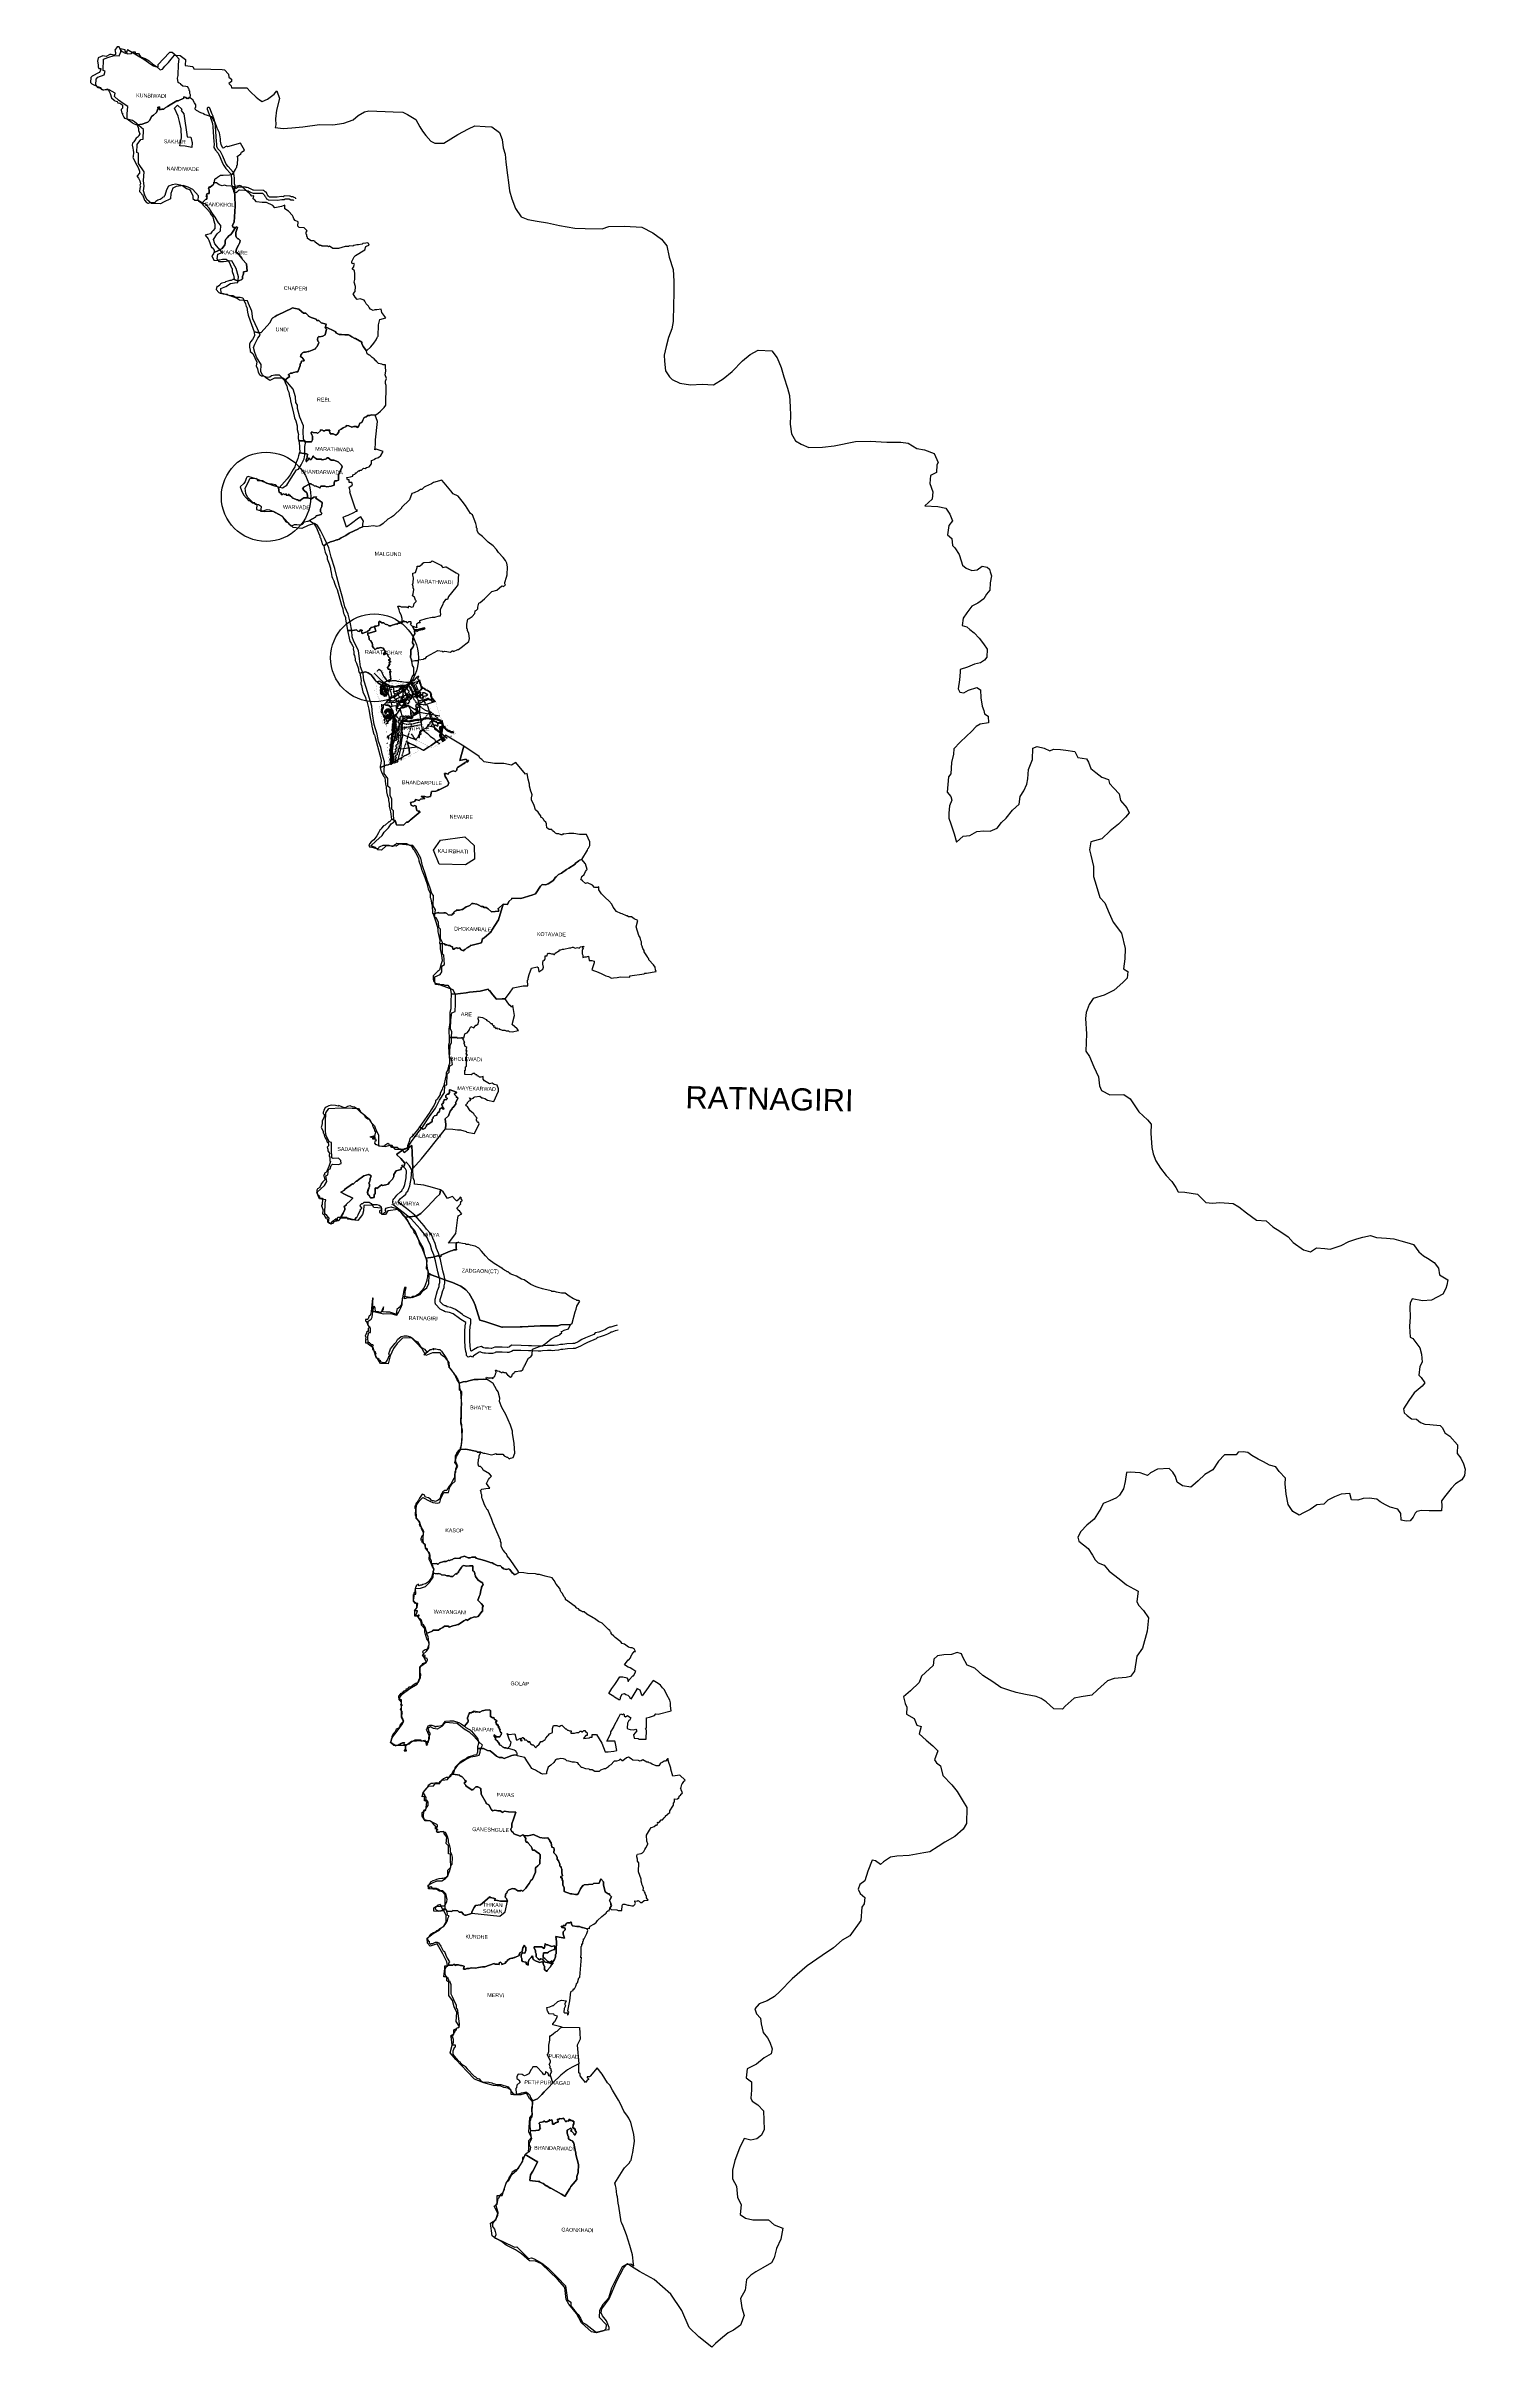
# Model space of a CAD drawing. Header units: metres. Extents: x 306399 to 345774, y 1851529 to 1914552.
import ezdxf

# ---------------------------------------------------------------- set-up
doc = ezdxf.new("R2010")
doc.units = ezdxf.units.M
doc.header["$MEASUREMENT"] = 0
for name, pattern in [('DASHDOT', [1, 0.5, -0.25, 0, -0.25]), ('DASHED', [0.75, 0.5, -0.25]), ('DIVIDE', [1.25, 0.5, -0.25, 0, -0.25, 0, -0.25])]:
    doc.linetypes.add(name, pattern=pattern)
for name, color, linetype in [('011', 3, 'Continuous'), ('DISTRICT BOUNDRY', 1, 'Continuous'), ('LINE_FOOTPATH', 1, 'DASHED'), ('LINE_WATER', 4, 'Continuous'), ('NATIONAL HIGHWAY', 20, 'Continuous'), ('OFF', 1, 'Continuous'), ('OTHERS', 1, 'Continuous'), ('POLY_HATCH', 12, 'Continuous'), ('POLY_PARCEL', 6, 'Continuous'), ('POLY_ROAD', 30, 'Continuous'), ('POLY_SUBPARCEL', 6, 'DASHED'), ('POLY_WATER', 4, 'Continuous'), ('ROAD', 6, 'Continuous'), ('SYM_ARROW', 1, 'Continuous'), ('SYM_STONE', 1, 'Continuous'), ('SYM_TREE', 1, 'Continuous'), ('SYM_WELL', 1, 'Continuous'), ('SYM_WORSHIP', 1, 'Continuous'), ('TALUKA BOUNDRY', 150, 'Continuous'), ('TALUKA NAME', 5, 'Continuous'), ('TEXT_MAPIN', 7, 'Continuous'), ('TEXT_MAPOUT', 7, 'Continuous'), ('TEXT_PARCEL', 7, 'Continuous'), ('Unknown_Line_Type', 7, 'Continuous'), ('V_BOUND_LINE', 7, 'Continuous'), ('V_BOUND_STREAM_LINE', 7, 'DASHDOT'), ('V_DIVIDE_LINE', 7, 'DIVIDE'), ('VILLAGE BOUNDRY', 5, 'Continuous'), ('VILLAGE NAME', 1, 'Continuous')]:
    doc.layers.add(name, color=color, linetype=linetype)
doc.styles.get("Standard").update_dxf_attribs({"font": 'arial.ttf'})
doc.styles.add('TEXT_MAP', font='')
doc.styles.get('TEXT_MAP').set_extended_font_data('Kruti Dev 050')
doc.dimstyles.get("Standard").update_dxf_attribs({"dimtxt": 0.18, "dimasz": 0.18, "dimexe": 0.18, "dimexo": 0.0625, "dimgap": 0.09, "dimtad": 0, "dimtih": 1, "dimtoh": 1, "dimdec": 4, "dimzin": 0, "dimdsep": 46, "dimtxsty": 'Standard', "dimcen": 0.09, "dimadec": 0, "dimazin": 0, "dimtfac": 1, "dimtdec": 4, "dimtofl": 0, "dimtmove": 0, "dimatfit": 3, "dimfxl": 0, "dimtolj": 1, "dimtzin": 0, "dimarcsym": 0})
pattern_1 = [(0, (0, 0), (3.175, 3.175), [3.175, -3.175]), (90, (3.175, 0), (-3.175, 3.175), [3.175, -3.175])]

# ---------------------------------------------------------------- blocks, each defined once
blk = doc.blocks.new('57485')
at = {"layer": '011'}
for centre, radius in [((312460, 1902288), 1216), ((315496, 1897965), 1195)]:
    blk.add_circle(centre, radius, dxfattribs=at)
at = {"layer": 'DISTRICT BOUNDRY'}
blk.add_polyline3d([(317480, 1879189, 0), (317468, 1879192, 0), (317462, 1879175, 0), (317475, 1879172, 0), (317480, 1879183, 0), (317480, 1879189, 0)], close=True, dxfattribs=at)
at = {"layer": 'NATIONAL HIGHWAY'}
for points in [[(322492, 1879795), (322407, 1879776), (322318, 1879738), (322291, 1879736), (322269, 1879724), (322205, 1879683), (322111, 1879646), (322003, 1879603), (321940, 1879589), (321916, 1879563), (321894, 1879549), (321660, 1879445), (321567, 1879400), (321472, 1879341), (321349, 1879281), (321329, 1879276), (321274, 1879276), (321116, 1879259), (320997, 1879240), (320942, 1879241), (320873, 1879222), (320774, 1879210), (320712, 1879203), (320680, 1879203), (320574, 1879203), (320445, 1879191), (320397, 1879186), (320323, 1879185), (320136, 1879187), (320056, 1879187), (319854, 1879188), (319643, 1879190), (319599, 1879160), (319591, 1879156), (319572, 1879150), (319539, 1879139), (319524, 1879134), (319515, 1879132), (319505, 1879132), (319483, 1879132), (319342, 1879133), (319174, 1879134), (319149, 1879122), (319140, 1879118), (319078, 1879098), (319065, 1879096), (319037, 1879096), (318973, 1879096), (318893, 1879096), (318859, 1879098), (318847, 1879100), (318811, 1879110), (318783, 1879117), (318764, 1879122), (318752, 1879129), (318720, 1879122), (318634, 1879071), (318564, 1879020), (318555, 1879010), (318541, 1878982), (318481, 1879012), (318444, 1878995), (318425, 1878985), (318412, 1878991), (318399, 1878999), (318389, 1879009), (318379, 1879024), (318375, 1879039), (318375, 1879050), (318375, 1879080), (318357, 1879131), (318338, 1879253), (318337, 1879259), (318325, 1879431), (318319, 1879511), (318320, 1879518), (318320, 1879679), (318320, 1879832), (318342, 1879911), (318341, 1879928), (318198, 1880000), (318164, 1880028), (317988, 1880153), (317890, 1880188), (317777, 1880207), (317756, 1880215), (317741, 1880227), (317729, 1880227), (317633, 1880277), (317507, 1880407), (317499, 1880420), (317494, 1880436), (317493, 1880447), (317494, 1880552), (317497, 1880564), (317526, 1880676), (317553, 1880782), (317558, 1880802), (317593, 1880889), (317593, 1880921), (317597, 1880940), (317613, 1880997), (317612, 1881078), (317590, 1881150), (317554, 1881284), (317483, 1881589), (317428, 1881751), (317374, 1881874), (317374, 1881874), (317332, 1882010), (317272, 1882148), (317248, 1882200), (317211, 1882249), (317117, 1882357), (317046, 1882445), (316800, 1882715), (316577, 1882885), (316301, 1883090), (316291, 1883184), (316292, 1883223), (316314, 1883251), (316337, 1883276), (316394, 1883353), (316492, 1883446), (316523, 1883470), (316542, 1883518), (316572, 1883546), (316605, 1883648), (316640, 1883827), (316646, 1884016), (316615, 1884070), (316532, 1884156), (316515, 1884177)], [(322462, 1879928), (322366, 1879907), (322284, 1879873), (322250, 1879870), (322199, 1879841), (322143, 1879805), (322061, 1879773), (321962, 1879734), (321868, 1879712), (321828, 1879669), (321603, 1879569), (321502, 1879520), (321407, 1879461), (321307, 1879413), (321266, 1879413), (321098, 1879394), (320988, 1879377), (320925, 1879378), (320846, 1879356), (320759, 1879346), (320705, 1879340), (320680, 1879340), (320567, 1879340), (320431, 1879327), (320390, 1879323), (320323, 1879322), (320137, 1879324), (320056, 1879324), (319855, 1879325), (319603, 1879327), (319535, 1879282), (319529, 1879280), (319495, 1879269), (319495, 1879269), (319483, 1879268), (319343, 1879270), (319143, 1879271), (319094, 1879247), (319094, 1879247), (319050, 1879233), (319038, 1879233), (318974, 1879233), (318896, 1879233), (318877, 1879234), (318845, 1879242), (318818, 1879249), (318774, 1879275), (318668, 1879250), (318559, 1879186), (318511, 1879150), (318492, 1879159), (318491, 1879164), (318473, 1879271), (318473, 1879271), (318461, 1879441), (318457, 1879510), (318457, 1879512), (318457, 1879679), (318457, 1879814), (318479, 1879895), (318474, 1880015), (318273, 1880115), (318247, 1880137), (318052, 1880275), (317926, 1880321), (317821, 1880338), (317790, 1880364), (317763, 1880364), (317716, 1880388), (317630, 1880476), (317631, 1880537), (317658, 1880642), (317685, 1880749), (317688, 1880759), (317730, 1880863), (317730, 1880906), (317730, 1880906), (317749, 1880979), (317748, 1881100), (317721, 1881188), (317687, 1881317), (317615, 1881627), (317555, 1881800), (317503, 1881921), (317461, 1882058), (317397, 1882203), (317366, 1882271), (317317, 1882335), (317222, 1882445), (317150, 1882534), (316893, 1882816), (316659, 1882994), (316430, 1883164), (316429, 1883174), (316442, 1883187), (316497, 1883263), (316581, 1883342), (316636, 1883385), (316658, 1883439), (316691, 1883470), (316738, 1883614), (316776, 1883812), (316784, 1884050), (316726, 1884153), (316634, 1884247), (316620, 1884264)]]:
    blk.add_lwpolyline(points, dxfattribs=at)
at = {"layer": 'ROAD'}
blk.add_lwpolyline([(313112, 1910417), (313108, 1910422), (313093, 1910436), (313064, 1910452), (313045, 1910461), (313035, 1910463), (312993, 1910463), (312955, 1910478), (312949, 1910481), (312940, 1910483), (312805, 1910484), (312792, 1910483), (312786, 1910481), (312779, 1910477), (312773, 1910473), (312765, 1910464), (312720, 1910465), (312606, 1910446), (312390, 1910447), (312385, 1910453), (312381, 1910457), (312376, 1910461), (312372, 1910463), (312369, 1910464), (312364, 1910466), (312362, 1910466), (312360, 1910466), (312358, 1910470), (312353, 1910481), (312351, 1910486), (312350, 1910487), (312342, 1910499), (312335, 1910510), (312327, 1910522), (312320, 1910532), (312317, 1910537), (312317, 1910546), (312317, 1910549), (312316, 1910555), (312315, 1910558), (312314, 1910561), (312312, 1910564), (312309, 1910568), (312307, 1910571), (312304, 1910573), (312301, 1910576), (312298, 1910578), (312294, 1910580), (312289, 1910582), (312284, 1910583), (312279, 1910583), (312275, 1910583), (312265, 1910593), (312252, 1910607), (312243, 1910615), (312238, 1910618), (312229, 1910622), (312224, 1910622), (312213, 1910623), (311957, 1910624), (311947, 1910627), (311907, 1910641), (311872, 1910658), (311847, 1910670), (311834, 1910678), (311826, 1910681), (311813, 1910684), (311776, 1910691), (311756, 1910695), (311732, 1910701), (311721, 1910702), (311572, 1910703), (311544, 1910703), (311540, 1910703), (311537, 1910703), (311533, 1910702), (311530, 1910701), (311526, 1910699), (311522, 1910697), (311520, 1910695), (311517, 1910692), (311493, 1910668), (311490, 1910665), (311487, 1910665), (311484, 1910665), (311482, 1910665), (311481, 1910665), (311480, 1910665), (311478, 1910664), (311477, 1910664), (311475, 1910663), (311472, 1910663), (311470, 1910662), (311467, 1910670), (311467, 1910673), (311465, 1910678), (311464, 1910681), (311461, 1910687), (311448, 1910713), (311448, 1910744), (311448, 1910747), (311447, 1910751), (311446, 1910755), (311445, 1910757), (311443, 1910762), (311429, 1910790), (311430, 1910941), (311416, 1911012), (311411, 1911037), (311411, 1911067), (311411, 1911075), (311410, 1911082), (311407, 1911089), (311402, 1911091), (311398, 1911100), (311389, 1911109), (311248, 1911253), (311196, 1911323), (311167, 1911380), (311100, 1911532), (311039, 1911657), (310963, 1911736), (310932, 1911791), (310932, 1911869), (310925, 1911931), (310911, 1912064), (310886, 1912336), (310878, 1912438), (310837, 1912555), (310820, 1912599), (310812, 1912620), (310797, 1912658), (310779, 1912693), (310772, 1912714), (310721, 1912835, 0.864033), (310650, 1912805), (310699, 1912686), (310708, 1912662), (310727, 1912626), (310741, 1912591), (310748, 1912571), (310765, 1912528), (310801, 1912422), (310809, 1912329), (310834, 1912056), (310848, 1911923), (310855, 1911864), (310854, 1911770), (310900, 1911690), (310975, 1911612), (311030, 1911499), (311097, 1911346), (311130, 1911282), (311189, 1911203), (311332, 1911057), (311334, 1911051), (311334, 1911030), (311340, 1910998), (311352, 1910934), (311352, 1910772), (311371, 1910734), (311371, 1910695), (311392, 1910652), (311393, 1910651), (311393, 1910649), (311394, 1910647), (311409, 1910602), (311408, 1910587), (311409, 1910581), (311409, 1910581), (311411, 1910575), (311416, 1910565), (311423, 1910557), (311429, 1910554), (311433, 1910552), (311437, 1910551), (311443, 1910549), (311450, 1910549), (311467, 1910549), (311474, 1910550), (311479, 1910551), (311483, 1910553), (311487, 1910555), (311491, 1910558), (311498, 1910564), (311515, 1910581), (311519, 1910587), (311521, 1910591), (311525, 1910593), (311535, 1910601), (311547, 1910613), (311560, 1910626), (311572, 1910626), (311715, 1910625), (311718, 1910625), (311739, 1910620), (311760, 1910616), (311797, 1910608), (311802, 1910607), (311812, 1910602), (311837, 1910589), (311876, 1910569), (311922, 1910554), (311943, 1910547), (312204, 1910546), (312210, 1910539), (312246, 1910501), (312248, 1910501), (312256, 1910490), (312263, 1910479), (312270, 1910468), (312277, 1910457), (312283, 1910447), (312283, 1910447), (312289, 1910435), (312310, 1910394), (312338, 1910391), (312357, 1910370), (312612, 1910368), (312726, 1910388), (312797, 1910386), (312816, 1910406), (312928, 1910406), (312979, 1910386), (313023, 1910386), (313029, 1910383), (313047, 1910373), (313053, 1910368), (313056, 1910365)], format="xyb", dxfattribs=at)
at = {"layer": 'TALUKA BOUNDRY'}
blk.add_polyline3d([(344657, 1875314, 0), (344454, 1875321, 0), (344326, 1875290, 0), (344279, 1875239, 0), (344226, 1875136, 0), (344152, 1875029, 0), (344040, 1875024, 0), (343902, 1875047, 0), (343886, 1875225, 0), (343806, 1875342, 0), (343600, 1875393, 0), (343470, 1875456, 0), (343325, 1875530, 0), (343229, 1875599, 0), (343021, 1875622, 0), (342859, 1875612, 0), (342713, 1875565, 0), (342539, 1875571, 0), (342488, 1875745, 0), (342256, 1875717, 0), (342078, 1875645, 0), (341897, 1875552, 0), (341785, 1875442, 0), (341594, 1875419, 0), (341424, 1875290, 0), (341236, 1875194, 0), (341123, 1875130, 0), (340947, 1875226, 0), (340820, 1875408, 0), (340760, 1875693, 0), (340726, 1875969, 0), (340727, 1876128, 0), (340556, 1876308, 0), (340458, 1876430, 0), (340289, 1876475, 0), (340128, 1876555, 0), (339980, 1876632, 0), (339801, 1876725, 0), (339695, 1876804, 0), (339568, 1876824, 0), (339427, 1876812, 0), (339377, 1876736, 0), (339061, 1876731, 0), (338896, 1876553, 0), (338751, 1876313, 0), (338536, 1876182, 0), (338360, 1876010, 0), (338213, 1875881, 0), (338158, 1875833, 0), (337932, 1875864, 0), (337781, 1875963, 0), (337733, 1876112, 0), (337661, 1876232, 0), (337563, 1876325, 0), (337240, 1876303, 0), (337051, 1876199, 0), (336975, 1876126, 0), (336772, 1876196, 0), (336504, 1876208, 0), (336402, 1876191, 0), (336372, 1875950, 0), (336329, 1875753, 0), (336226, 1875577, 0), (336139, 1875499, 0), (335966, 1875411, 0), (335781, 1875340, 0), (335717, 1875205, 0), (335543, 1874907, 0), (335349, 1874738, 0), (335191, 1874561, 0), (335109, 1874407, 0), (335142, 1874300, 0), (335399, 1874109, 0), (335520, 1873924, 0), (335592, 1873798, 0), (335680, 1873724, 0), (335841, 1873658, 0), (335980, 1873497, 0), (336257, 1873299, 0), (336459, 1873135, 0), (336664, 1873031, 0), (336779, 1872976, 0), (336753, 1872692, 0), (336799, 1872589, 0), (336939, 1872447, 0), (337078, 1872249, 0), (337049, 1871887, 0), (336931, 1871422, 0), (336783, 1871201, 0), (336722, 1870793, 0), (336622, 1870642, 0), (336497, 1870616, 0), (336174, 1870586, 0), (335991, 1870512, 0), (335728, 1870265, 0), (335576, 1870120, 0), (335289, 1870062, 0), (335095, 1870026, 0), (334859, 1869801, 0), (334786, 1869720, 0), (334551, 1869722, 0), (334339, 1869908, 0), (334199, 1870001, 0), (334058, 1870051, 0), (333767, 1870102, 0), (333517, 1870152, 0), (333314, 1870208, 0), (333096, 1870280, 0), (332878, 1870423, 0), (332598, 1870598, 0), (332381, 1870785, 0), (332168, 1870863, 0), (332044, 1871080, 0), (332003, 1871173, 0), (331884, 1871206, 0), (331737, 1871153, 0), (331529, 1871139, 0), (331351, 1871102, 0), (331257, 1871011, 0), (331240, 1870838, 0), (331040, 1870643, 0), (330930, 1870547, 0), (330866, 1870368, 0), (330640, 1870136, 0), (330451, 1869970, 0), (330496, 1869791, 0), (330548, 1869693, 0), (330546, 1869498, 0), (330754, 1869388, 0), (330825, 1869203, 0), (330945, 1869175, 0), (330901, 1868970, 0), (331093, 1868806, 0), (331274, 1868653, 0), (331419, 1868516, 0), (331329, 1868276, 0), (331385, 1868189, 0), (331494, 1868112, 0), (331565, 1867852, 0), (331818, 1867601, 0), (331963, 1867421, 0), (332133, 1867154, 0), (332236, 1866991, 0), (332232, 1866555, 0), (332142, 1866404, 0), (331922, 1866200, 0), (331655, 1866035, 0), (331471, 1865917, 0), (331251, 1865767, 0), (331084, 1865736, 0), (330687, 1865652, 0), (330353, 1865628, 0), (330186, 1865597, 0), (329992, 1865474, 0), (329913, 1865399, 0), (329773, 1865497, 0), (329690, 1865508, 0), (329578, 1865205, 0), (329493, 1864946, 0), (329362, 1864844, 0), (329324, 1864715, 0), (329380, 1864595, 0), (329505, 1864486, 0), (329493, 1864313, 0), (329429, 1864224, 0), (329406, 1863861, 0), (329115, 1863436, 0), (328911, 1863313, 0), (328680, 1863104, 0), (328376, 1862890, 0), (327977, 1862600, 0), (327573, 1862233, 0), (327241, 1861889, 0), (327105, 1861749, 0), (326900, 1861621, 0), (326691, 1861542, 0), (326575, 1861396, 0), (326616, 1861266, 0), (326735, 1861151, 0), (326754, 1860994, 0), (326815, 1860765, 0), (326934, 1860618, 0), (327000, 1860498, 0), (327062, 1860324, 0), (327045, 1860184, 0), (326856, 1860070, 0), (326651, 1859893, 0), (326395, 1859765, 0), (326372, 1859522, 0), (326517, 1859415, 0), (326526, 1859188, 0), (326508, 1858966, 0), (326549, 1858890, 0), (326705, 1858791, 0), (326865, 1858627, 0), (326874, 1858373, 0), (326892, 1858123, 0), (326818, 1857962, 0), (326692, 1857860, 0), (326535, 1857828, 0), (326353, 1857867, 0), (326226, 1857602, 0), (326113, 1857262, 0), (326054, 1856997, 0), (326057, 1856764, 0), (326170, 1856567, 0), (326199, 1856264, 0), (326307, 1856063, 0), (326284, 1855792, 0), (326434, 1855699, 0), (326632, 1855654, 0), (327060, 1855666, 0), (327215, 1855533, 0), (327449, 1855444, 0), (327400, 1855147, 0), (327294, 1854888, 0), (327234, 1854634, 0), (327160, 1854493, 0), (326929, 1854360, 0), (326741, 1854242, 0), (326609, 1854146, 0), (326488, 1854028, 0), (326455, 1853738, 0), (326338, 1853507, 0), (326378, 1853257, 0), (326444, 1853051, 0), (326348, 1852781, 0), (326159, 1852647, 0), (326017, 1852567, 0), (325818, 1852390, 0), (325681, 1852271, 0), (325586, 1852169, 0), (325223, 1852442, 0), (324954, 1852694, 0), (324744, 1853156, 0), (324435, 1853591, 0), (323979, 1853985, 0), (323574, 1854189, 0), (323351, 1854326, 0), (323247, 1854392, 0), (323095, 1854312, 0), (322989, 1854074, 0), (322824, 1853718, 0), (322743, 1853448, 0), (322591, 1853271, 0), (322501, 1853109, 0), (322499, 1852925, 0), (322690, 1852734, 0), (322684, 1852608, 0), (322637, 1852555, 0), (322428, 1852497, 0), (322297, 1852519, 0), (322023, 1852760, 0), (321879, 1853010, 0), (321667, 1853261, 0), (321590, 1853386, 0), (321551, 1853718, 0), (321344, 1853937, 0), (321122, 1854140, 0), (320899, 1854342, 0), (320738, 1854420, 0), (320576, 1854426, 0), (320348, 1854612, 0), (320188, 1854717, 0), (319933, 1854838, 0), (319803, 1854937, 0), (319590, 1855047, 0), (319544, 1855085, 0), (319495, 1855424, 0), (319634, 1855523, 0), (319685, 1855706, 0), (319582, 1855889, 0), (319663, 1855948, 0), (319660, 1856183, 0), (319793, 1856185, 0), (319847, 1856358, 0), (319903, 1856547, 0), (319964, 1856606, 0), (320043, 1856758, 0), (320177, 1856879, 0), (320280, 1857029, 0), (320352, 1857195, 0), (320400, 1857305, 0), (320487, 1857386, 0), (320498, 1857491, 0), (320487, 1857695, 0), (320560, 1857781, 0), (320483, 1857928, 0), (320508, 1858310, 0), (320568, 1858399, 0), (320569, 1858751, 0), (320489, 1858839, 0), (320399, 1858984, 0), (320249, 1858931, 0), (320046, 1858933, 0), (319989, 1858938, 0), (319982, 1859058, 0), (319891, 1859113, 0), (319779, 1859124, 0), (319701, 1859157, 0), (319498, 1859175, 0), (319240, 1859241, 0), (318978, 1859334, 0), (318776, 1859544, 0), (318618, 1859702, 0), (318461, 1859861, 0), (318306, 1860041, 0), (318357, 1860249, 0), (318325, 1860487, 0), (318391, 1860549, 0), (318395, 1860671, 0), (318539, 1860751, 0), (318490, 1860844, 0), (318454, 1860898, 0), (318461, 1861142, 0), (318390, 1861297, 0), (318339, 1861461, 0), (318238, 1861597, 0), (318226, 1861966, 0), (318171, 1862000, 0), (318170, 1862106, 0), (318086, 1862104, 0), (318117, 1862329, 0), (318112, 1862407, 0), (318185, 1862412, 0), (318168, 1862518, 0), (318053, 1862730, 0), (317937, 1862922, 0), (317891, 1862995, 0), (317702, 1862935, 0), (317625, 1863008, 0), (317618, 1863144, 0), (317776, 1863278, 0), (317949, 1863385, 0), (318070, 1863505, 0), (318123, 1863597, 0), (318124, 1863784, 0), (318057, 1863897, 0), (317919, 1863884, 0), (317784, 1863888, 0), (317784, 1863980, 0), (317853, 1864026, 0), (317983, 1864014, 0), (318026, 1863919, 0), (318092, 1863942, 0), (318088, 1864118, 0), (318080, 1864340, 0), (318012, 1864417, 0), (317927, 1864434, 0), (317849, 1864481, 0), (317622, 1864489, 0), (317615, 1864592, 0), (317751, 1864666, 0), (317853, 1864714, 0), (317984, 1864718, 0), (318081, 1864780, 0), (318147, 1864852, 0), (318143, 1865009, 0), (318219, 1865093, 0), (318210, 1865307, 0), (318204, 1865451, 0), (318149, 1865455, 0), (318143, 1865671, 0), (318081, 1865739, 0), (318101, 1865910, 0), (318026, 1866003, 0), (318008, 1866057, 0), (317823, 1866040, 0), (317819, 1866154, 0), (317700, 1866288, 0), (317641, 1866334, 0), (317495, 1866338, 0), (317410, 1866466, 0), (317416, 1866564, 0), (317513, 1866636, 0), (317530, 1866848, 0), (317502, 1866886, 0), (317468, 1866883, 0), (317469, 1867008, 0), (317404, 1866995, 0), (317426, 1867109, 0), (317531, 1867238, 0), (317589, 1867294, 0), (317701, 1867291, 0), (317748, 1867350, 0), (317874, 1867362, 0), (317874, 1867416, 0), (317935, 1867459, 0), (318088, 1867480, 0), (318115, 1867523, 0), (318178, 1867591, 0), (318223, 1867685, 0), (318292, 1867782, 0), (318358, 1867871, 0), (318424, 1867942, 0), (318562, 1868031, 0), (318709, 1868105, 0), (318821, 1868126, 0), (318931, 1868155, 0), (318958, 1868238, 0), (318966, 1868319, 0), (319014, 1868433, 0), (318913, 1868520, 0), (318779, 1868668, 0), (318668, 1868771, 0), (318507, 1868857, 0), (318318, 1869003, 0), (317995, 1869024, 0), (317900, 1868920, 0), (317774, 1868845, 0), (317678, 1868854, 0), (317593, 1868901, 0), (317519, 1868855, 0), (317477, 1868837, 0), (317557, 1868673, 0), (317539, 1868471, 0), (317357, 1868513, 0), (317086, 1868494, 0), (316942, 1868376, 0), (316603, 1868371, 0), (316512, 1868453, 0), (316568, 1868596, 0), (316684, 1868768, 0), (316829, 1868967, 0), (316859, 1869035, 0), (316797, 1869144, 0), (316795, 1869488, 0), (316795, 1869553, 0), (316713, 1869649, 0), (316808, 1869775, 0), (317015, 1869930, 0), (317206, 1870059, 0), (317276, 1870225, 0), (317270, 1870531, 0), (317454, 1870656, 0), (317364, 1870809, 0), (317333, 1870860, 0), (317457, 1870967, 0), (317507, 1871054, 0), (317511, 1871203, 0), (317444, 1871293, 0), (317393, 1871472, 0), (317386, 1871568, 0), (317296, 1871661, 0), (317279, 1871761, 0), (317186, 1871893, 0), (317108, 1871902, 0), (317104, 1872062, 0), (317165, 1872140, 0), (317179, 1872251, 0), (317121, 1872251, 0), (317064, 1872308, 0), (317058, 1872490, 0), (317121, 1872500, 0), (317112, 1872657, 0), (317250, 1872672, 0), (317383, 1872718, 0), (317491, 1872833, 0), (317589, 1872976, 0), (317596, 1873201, 0), (317555, 1873277, 0), (317524, 1873345, 0), (317471, 1873454, 0), (317477, 1873595, 0), (317421, 1873702, 0), (317359, 1873764, 0), (317359, 1873856, 0), (317300, 1873898, 0), (317296, 1874079, 0), (317308, 1874210, 0), (317236, 1874341, 0), (317182, 1874479, 0), (317097, 1874569, 0), (317089, 1874802, 0), (317095, 1874930, 0), (317174, 1875046, 0), (317261, 1875135, 0), (317451, 1875046, 0), (317539, 1875008, 0), (317664, 1874990, 0), (317726, 1875014, 0), (317748, 1875125, 0), (317833, 1875284, 0), (317956, 1875291, 0), (317988, 1875435, 0), (318044, 1875516, 0), (318133, 1875601, 0), (318125, 1875861, 0), (318194, 1876007, 0), (318116, 1876105, 0), (318154, 1876273, 0), (318271, 1876477, 0), (318294, 1876694, 0), (318307, 1876997, 0), (318259, 1877184, 0), (318264, 1877477, 0), (318259, 1877812, 0), (318264, 1878048, 0), (318199, 1878082, 0), (318200, 1878260, 0), (318128, 1878375, 0), (318062, 1878517, 0), (317917, 1878686, 0), (317908, 1878827, 0), (317803, 1878950, 0), (317696, 1879021, 0), (317655, 1879081, 0), (317452, 1879080, 0), (317269, 1879003, 0), (317161, 1879183, 0), (316993, 1879361, 0), (316867, 1879474, 0), (316622, 1879463, 0), (316485, 1879318, 0), (316387, 1879178, 0), (316300, 1878978, 0), (316251, 1878761, 0), (316037, 1878766, 0), (315955, 1878894, 0), (315903, 1878951, 0), (315832, 1879182, 0), (315695, 1879286, 0), (315679, 1879503, 0), (315701, 1879601, 0), (315753, 1879603, 0), (315743, 1879722, 0), (315684, 1879796, 0), (315680, 1879907, 0), (315756, 1879968, 0), (315788, 1880017, 0), (315805, 1880163, 0), (315827, 1880315, 0), (315850, 1880274, 0), (315862, 1880166, 0), (316096, 1880118, 0), (316286, 1880132, 0), (316455, 1880082, 0), (316497, 1880157, 0), (316566, 1880292, 0), (316598, 1880381, 0), (316600, 1880552, 0), (316624, 1880604, 0), (316699, 1880603, 0), (316861, 1880575, 0), (316963, 1880612, 0), (317080, 1880659, 0), (317157, 1880770, 0), (317259, 1880842, 0), (317307, 1880961, 0), (317314, 1881205, 0), (317287, 1881319, 0), (317240, 1881369, 0), (317253, 1881599, 0), (317199, 1881711, 0), (317151, 1881914, 0), (317020, 1882141, 0), (316913, 1882383, 0), (316789, 1882519, 0), (316684, 1882693, 0), (316560, 1882847, 0), (316441, 1882962, 0), (316160, 1882923, 0), (316091, 1882816, 0), (315995, 1882817, 0), (315991, 1882990, 0), (315770, 1883005, 0), (315734, 1883063, 0), (315504, 1883051, 0), (315490, 1882905, 0), (315471, 1882805, 0), (315345, 1882646, 0), (315272, 1882652, 0), (315064, 1882700, 0), (314868, 1882699, 0), (314810, 1882619, 0), (314695, 1882590, 0), (314661, 1882544, 0), (314609, 1882523, 0), (314550, 1882591, 0), (314564, 1882691, 0), (314499, 1882759, 0), (314445, 1882806, 0), (314447, 1883104, 0), (314461, 1883191, 0), (314289, 1883214, 0), (314215, 1883380, 0), (314328, 1883495, 0), (314420, 1883581, 0), (314479, 1883686, 0), (314454, 1883838, 0), (314506, 1883873, 0), (314523, 1884017, 0), (314562, 1884030, 0), (314592, 1884122, 0), (314629, 1884162, 0), (314788, 1884153, 0), (314863, 1884182, 0), (314854, 1884264, 0), (314789, 1884324, 0), (314638, 1884317, 0), (314602, 1884331, 0), (314588, 1884564, 0), (314587, 1884749, 0), (314522, 1884763, 0), (314440, 1884942, 0), (314413, 1885034, 0), (314410, 1885314, 0), (314415, 1885558, 0), (314494, 1885677, 0), (314827, 1885701, 0), (315127, 1885698, 0), (315301, 1885694, 0), (315358, 1885596, 0), (315487, 1885503, 0), (315588, 1885410, 0), (315657, 1885317, 0), (315748, 1885224, 0), (315796, 1885099, 0), (315860, 1884985, 0), (315861, 1884801, 0), (315871, 1884684, 0), (316045, 1884667, 0), (316215, 1884719, 0), (316313, 1884607, 0), (316498, 1884606, 0), (316572, 1884521, 0), (316693, 1884620, 0), (316696, 1884704, 0), (316763, 1884823, 0), (316905, 1885019, 0), (317055, 1885218, 0), (317243, 1885515, 0), (317401, 1885738, 0), (317502, 1885957, 0), (317634, 1886172, 0), (317641, 1886375, 0), (317698, 1886384, 0), (317701, 1886674, 0), (317751, 1886730, 0), (317760, 1886895, 0), (317836, 1886941, 0), (317811, 1887101, 0), (317754, 1887110, 0), (317762, 1887451, 0), (317799, 1887533, 0), (317793, 1887684, 0), (317800, 1887833, 0), (317769, 1887901, 0), (317768, 1888150, 0), (317794, 1888346, 0), (317882, 1888385, 0), (317884, 1888580, 0), (317886, 1888833, 0), (317815, 1888972, 0), (317472, 1889092, 0), (317334, 1889109, 0), (317317, 1889180, 0), (317312, 1889310, 0), (317454, 1889384, 0), (317501, 1889455, 0), (317495, 1889604, 0), (317571, 1889657, 0), (317547, 1889907, 0), (317511, 1889945, 0), (317503, 1890254, 0), (317444, 1890359, 0), (317439, 1890611, 0), (317397, 1890660, 0), (317383, 1890806, 0), (317321, 1890899, 0), (317267, 1890945, 0), (317295, 1891137, 0), (317225, 1891241, 0), (317228, 1891531, 0), (317182, 1891584, 0), (317123, 1891752, 0), (317054, 1891939, 0), (317001, 1892094, 0), (316915, 1892324, 0), (316870, 1892535, 0), (316741, 1892740, 0), (316644, 1892873, 0), (316266, 1892906, 0), (316188, 1892851, 0), (315917, 1892856, 0), (315794, 1892732, 0), (315692, 1892741, 0), (315630, 1892802, 0), (315495, 1892841, 0), (315634, 1892975, 0), (315797, 1893128, 0), (315858, 1893227, 0), (315966, 1893341, 0), (316042, 1893457, 0), (316123, 1893513, 0), (316099, 1893681, 0), (316100, 1893814, 0), (316053, 1893855, 0), (316043, 1894134, 0), (315999, 1894214, 0), (315991, 1894428, 0), (315931, 1894477, 0), (315925, 1894683, 0), (315825, 1894825, 0), (315828, 1895139, 0), (315767, 1895319, 0), (315717, 1895528, 0), (315653, 1895689, 0), (315608, 1895887, 0), (315525, 1896152, 0), (315475, 1896439, 0), (315448, 1896648, 0), (315370, 1896885, 0), (315294, 1897121, 0), (315215, 1897352, 0), (315201, 1897523, 0), (315122, 1897711, 0), (315093, 1897926, 0), (315056, 1898151, 0), (314923, 1898393, 0), (314877, 1898527, 0), (314868, 1898684, 0), (314818, 1898923, 0), (314757, 1899138, 0), (314660, 1899331, 0), (314605, 1899560, 0), (314504, 1899880, 0), (314428, 1900144, 0), (314370, 1900372, 0), (314261, 1900677, 0), (314198, 1900934, 0), (314071, 1901181, 0), (313963, 1901399, 0), (313871, 1901538, 0), (313790, 1901584, 0), (313623, 1901532, 0), (313446, 1901441, 0), (313217, 1901465, 0), (313059, 1901607, 0), (312907, 1901771, 0), (312669, 1901892, 0), (312429, 1901878, 0), (312325, 1901887, 0), (312337, 1902009, 0), (312259, 1902069, 0), (312166, 1902068, 0), (312161, 1902119, 0), (312099, 1902128, 0), (311959, 1902272, 0), (311903, 1902370, 0), (311889, 1902514, 0), (311982, 1902700, 0), (312006, 1902778, 0), (312188, 1902793, 0), (312219, 1902730, 0), (312356, 1902726, 0), (312478, 1902660, 0), (312681, 1902591, 0), (312901, 1902537, 0), (313019, 1902615, 0), (313120, 1902784, 0), (313209, 1902938, 0), (313278, 1903038, 0), (313330, 1903059, 0), (313394, 1903175, 0), (313473, 1903342, 0), (313495, 1903450, 0), (313489, 1903677, 0), (313503, 1903766, 0), (313450, 1903888, 0), (313436, 1904081, 0), (313442, 1904235, 0), (313333, 1904472, 0), (313270, 1904708, 0), (313265, 1904802, 0), (313217, 1904872, 0), (313205, 1905021, 0), (313144, 1905228, 0), (312931, 1905471, 0), (312853, 1905524, 0), (312624, 1905523, 0), (312496, 1905459, 0), (312382, 1905536, 0), (312294, 1905602, 0), (312251, 1905683, 0), (312255, 1905889, 0), (312132, 1906067, 0), (312079, 1906205, 0), (312036, 1906344, 0), (312075, 1906434, 0), (312147, 1906601, 0), (312216, 1906679, 0), (312134, 1906850, 0), (312006, 1907123, 0), (311969, 1907329, 0), (311877, 1907539, 0), (311847, 1907609, 0), (311628, 1907622, 0), (311548, 1907680, 0), (311372, 1907736, 0), (311125, 1907803, 0), (311114, 1907934, 0), (311255, 1907992, 0), (311378, 1908072, 0), (311482, 1908090, 0), (311578, 1908108, 0), (311595, 1908257, 0), (311527, 1908481, 0), (311399, 1908693, 0), (311172, 1908655, 0), (311071, 1908653, 0), (311006, 1908735, 0), (311018, 1908865, 0), (311130, 1908914, 0), (310927, 1909146, 0), (310892, 1909260, 0), (310987, 1909416, 0), (311081, 1909499, 0), (311088, 1909645, 0), (311015, 1909716, 0), (310926, 1909866, 0), (310854, 1909965, 0), (310759, 1910112, 0), (310653, 1910221, 0), (310544, 1910263, 0), (310451, 1910313, 0), (310458, 1910443, 0), (310298, 1910612, 0), (310176, 1910676, 0), (310036, 1910712, 0), (309843, 1910687, 0), (309757, 1910633, 0), (309709, 1910493, 0), (309695, 1910344, 0), (309512, 1910251, 0), (309428, 1910206, 0), (309186, 1910211, 0), (309057, 1910312, 0), (309001, 1910432, 0), (308958, 1910546, 0), (308977, 1910676, 0), (308955, 1910828, 0), (308968, 1911067, 0), (308814, 1911288, 0), (308807, 1911402, 0), (308803, 1911573, 0), (308754, 1911592, 0), (308761, 1911804, 0), (308859, 1911941, 0), (308919, 1911959, 0), (308926, 1912220, 0), (308802, 1912321, 0), (308681, 1912422, 0), (308622, 1912458, 0), (308481, 1912487, 0), (308472, 1912631, 0), (308485, 1912831, 0), (308386, 1912898, 0), (308231, 1913007, 0), (308120, 1913098, 0), (308134, 1913192, 0), (307971, 1913276, 0), (307784, 1913264, 0), (307745, 1913329, 0), (307667, 1913327, 0), (307606, 1913412, 0), (307612, 1913561, 0), (307655, 1913617, 0), (307824, 1913683, 0), (307856, 1913789, 0), (307797, 1913803, 0), (307800, 1914109, 0), (307917, 1914162, 0), (308087, 1914215, 0), (308224, 1914206, 0), (308265, 1914319, 0), (308268, 1914406, 0), (308374, 1914385, 0), (308374, 1914339, 0), (308446, 1914265, 0), (308548, 1914278, 0), (308605, 1914326, 0), (308660, 1914323, 0), (308660, 1914282, 0), (308748, 1914279, 0), (308810, 1914194, 0), (308937, 1914152, 0), (309048, 1914091, 0), (309151, 1914003, 0), (309249, 1913935, 0), (309347, 1913853, 0), (309415, 1913868, 0), (309476, 1913952, 0), (309570, 1914054, 0), (309647, 1914150, 0), (309736, 1914258, 0), (309890, 1914254, 0), (310029, 1914149, 0), (310027, 1913982, 0), (310241, 1913963, 0), (310269, 1913895, 0), (310729, 1913894, 0), (311033, 1913897, 0), (311096, 1913885, 0), (311209, 1913770, 0), (311224, 1913691, 0), (311299, 1913633, 0), (311293, 1913574, 0), (311225, 1913515, 0), (311287, 1913455, 0), (311304, 1913398, 0), (311489, 1913404, 0), (311721, 1913405, 0), (311821, 1913301, 0), (311978, 1913161, 0), (312066, 1913087, 0), (312141, 1913043, 0), (312285, 1913109, 0), (312468, 1913248, 0), (312539, 1913342, 0), (312613, 1913136, 0), (312537, 1912813, 0), (312519, 1912580, 0), (312523, 1912413, 0), (312509, 1912340, 0), (312730, 1912321, 0), (312965, 1912346, 0), (313261, 1912379, 0), (313715, 1912445, 0), (314074, 1912447, 0), (314373, 1912493, 0), (314632, 1912591, 0), (314765, 1912714, 0), (314935, 1912821, 0), (315050, 1912847, 0), (315713, 1912828, 0), (315976, 1912831, 0), (316103, 1912767, 0), (316333, 1912633, 0), (316446, 1912439, 0), (316518, 1912325, 0), (316615, 1912210, 0), (316754, 1912058, 0), (316868, 1912005, 0), (317110, 1912011, 0), (317487, 1912254, 0), (317777, 1912414, 0), (317947, 1912494, 0), (318228, 1912480, 0), (318410, 1912479, 0), (318619, 1912328, 0), (318698, 1912140, 0), (318730, 1911912, 0), (318783, 1911736, 0), (318805, 1911519, 0), (318859, 1911173, 0), (318888, 1910970, 0), (318923, 1910742, 0), (318986, 1910527, 0), (319095, 1910263, 0), (319257, 1910047, 0), (319439, 1909977, 0), (319688, 1909932, 0), (319971, 1909894, 0), (320306, 1909824, 0), (320722, 1909760, 0), (321005, 1909763, 0), (321461, 1909764, 0), (321641, 1909830, 0), (322073, 1909843, 0), (322543, 1909825, 0), (322849, 1909676, 0), (323084, 1909512, 0), (323234, 1909332, 0), (323304, 1909024, 0), (323423, 1908687, 0), (323447, 1908378, 0), (323446, 1908034, 0), (323446, 1907728, 0), (323442, 1907275, 0), (323412, 1907072, 0), (323324, 1906834, 0), (323267, 1906594, 0), (323216, 1906358, 0), (323235, 1906192, 0), (323264, 1905926, 0), (323375, 1905768, 0), (323449, 1905697, 0), (323657, 1905603, 0), (323956, 1905560, 0), (324266, 1905589, 0), (324575, 1905576, 0), (324837, 1905739, 0), (325078, 1905943, 0), (325356, 1906243, 0), (325558, 1906418, 0), (325777, 1906540, 0), (326147, 1906534, 0), (326299, 1906346, 0), (326411, 1906080, 0), (326484, 1905825, 0), (326591, 1905524, 0), (326654, 1905320, 0), (326673, 1905013, 0), (326694, 1904778, 0), (326682, 1904549, 0), (326731, 1904280, 0), (326842, 1904090, 0), (326997, 1904002, 0), (327210, 1903919, 0), (327582, 1903940, 0), (327895, 1903980, 0), (328476, 1904105, 0), (328872, 1904128, 0), (329324, 1904108, 0), (329712, 1904116, 0), (329909, 1904087, 0), (330145, 1903953, 0), (330353, 1903919, 0), (330620, 1903819, 0), (330735, 1903578, 0), (330735, 1903578, 0), (330698, 1903514, 0), (330699, 1903305, 0), (330529, 1903219, 0), (330522, 1903005, 0), (330606, 1902782, 0), (330589, 1902576, 0), (330392, 1902394, 0), (330746, 1902380, 0), (330970, 1902346, 0), (331080, 1902181, 0), (331154, 1901999, 0), (331057, 1901876, 0), (331026, 1901613, 0), (331148, 1901523, 0), (331167, 1901328, 0), (331232, 1901266, 0), (331358, 1901092, 0), (331411, 1900921, 0), (331454, 1900801, 0), (331555, 1900719, 0), (331705, 1900663, 0), (331854, 1900684, 0), (331990, 1900780, 0), (332125, 1900760, 0), (332192, 1900705, 0), (332207, 1900635, 0), (332243, 1900524, 0), (332215, 1900332, 0), (332209, 1900137, 0), (332117, 1900020, 0), (332053, 1899896, 0), (331891, 1899778, 0), (331726, 1899693, 0), (331592, 1899506, 0), (331497, 1899358, 0), (331472, 1899158, 0), (331602, 1899127, 0), (331684, 1899053, 0), (331809, 1898960, 0), (331945, 1898826, 0), (332067, 1898671, 0), (332172, 1898528, 0), (332160, 1898309, 0), (332099, 1898230, 0), (331992, 1898155, 0), (331828, 1898108, 0), (331640, 1898026, 0), (331447, 1897962, 0), (331446, 1897886, 0), (331429, 1897675, 0), (331403, 1897431, 0), (331447, 1897339, 0), (331558, 1897330, 0), (331684, 1897405, 0), (331908, 1897481, 0), (332009, 1897418, 0), (332026, 1897195, 0), (332063, 1896973, 0), (332114, 1896859, 0), (332134, 1896766, 0), (332233, 1896703, 0), (332242, 1896527, 0), (332015, 1896482, 0), (331908, 1896413, 0), (331787, 1896281, 0), (331653, 1896150, 0), (331482, 1895982, 0), (331317, 1895800, 0), (331308, 1895648, 0), (331254, 1895420, 0), (331244, 1895112, 0), (331188, 1895028, 0), (331154, 1894616, 0), (331257, 1894502, 0), (331287, 1894399, 0), (331226, 1894241, 0), (331212, 1894043, 0), (331216, 1893903, 0), (331269, 1893758, 0), (331371, 1893484, 0), (331439, 1893261, 0), (331613, 1893423, 0), (331795, 1893448, 0), (331983, 1893563, 0), (332174, 1893579, 0), (332348, 1893580, 0), (332536, 1893665, 0), (332654, 1893816, 0), (332780, 1893939, 0), (332946, 1894163, 0), (333119, 1894330, 0), (333142, 1894538, 0), (333239, 1894690, 0), (333324, 1894874, 0), (333341, 1895022, 0), (333359, 1895271, 0), (333457, 1895551, 0), (333467, 1895854, 0), (333580, 1895901, 0), (333772, 1895859, 0), (333925, 1895798, 0), (334030, 1895843, 0), (334217, 1895836, 0), (334365, 1895824, 0), (334607, 1895792, 0), (334694, 1895626, 0), (334933, 1895597, 0), (334985, 1895502, 0), (335054, 1895331, 0), (335188, 1895227, 0), (335359, 1895106, 0), (335541, 1895045, 0), (335571, 1894937, 0), (335690, 1894811, 0), (335840, 1894659, 0), (335875, 1894484, 0), (336055, 1894287, 0), (336122, 1894146, 0), (336027, 1894033, 0), (335833, 1893834, 0), (335613, 1893645, 0), (335393, 1893430, 0), (335090, 1893335, 0), (335062, 1893124, 0), (335097, 1892972, 0), (335178, 1892667, 0), (335186, 1892396, 0), (335263, 1892163, 0), (335369, 1891832, 0), (335504, 1891685, 0), (335626, 1891412, 0), (335744, 1891162, 0), (335976, 1890867, 0), (336087, 1890454, 0), (336080, 1890172, 0), (336047, 1889902, 0), (336171, 1889830, 0), (336154, 1889650, 0), (336038, 1889527, 0), (335808, 1889312, 0), (335541, 1889173, 0), (335243, 1889073, 0), (335133, 1888911, 0), (335058, 1888690, 0), (335041, 1888525, 0), (335074, 1888108, 0), (335071, 1887642, 0), (335174, 1887495, 0), (335296, 1887213, 0), (335430, 1886950, 0), (335459, 1886706, 0), (335520, 1886576, 0), (335743, 1886461, 0), (336124, 1886485, 0), (336305, 1886364, 0), (336542, 1886016, 0), (336785, 1885803, 0), (336883, 1885685, 0), (336881, 1885447, 0), (336920, 1885057, 0), (336960, 1884878, 0), (337037, 1884693, 0), (337166, 1884497, 0), (337325, 1884296, 0), (337480, 1884143, 0), (337589, 1883980, 0), (337655, 1883859, 0), (337843, 1883857, 0), (338186, 1883806, 0), (338414, 1883582, 0), (338596, 1883575, 0), (338794, 1883595, 0), (339159, 1883576, 0), (339314, 1883483, 0), (339526, 1883324, 0), (339801, 1883133, 0), (340072, 1883120, 0), (340253, 1882956, 0), (340445, 1882844, 0), (340678, 1882696, 0), (340817, 1882543, 0), (341102, 1882351, 0), (341295, 1882301, 0), (341452, 1882408, 0), (341676, 1882401, 0), (341827, 1882378, 0), (342119, 1882484, 0), (342328, 1882602, 0), (342543, 1882676, 0), (342705, 1882729, 0), (342913, 1882776, 0), (343079, 1882721, 0), (343356, 1882713, 0), (343548, 1882696, 0), (343740, 1882645, 0), (343912, 1882601, 0), (344094, 1882551, 0), (344238, 1882355, 0), (344368, 1882251, 0), (344477, 1882191, 0), (344658, 1882075, 0), (344782, 1881923, 0), (344812, 1881744, 0), (345040, 1881607, 0), (345018, 1881464, 0), (344992, 1881377, 0), (344917, 1881221, 0), (344609, 1881047, 0), (344361, 1881027, 0), (344083, 1881078, 0), (344035, 1880957, 0), (344026, 1880837, 0), (344038, 1880582, 0), (344023, 1880317, 0), (344052, 1880027, 0), (344122, 1879996, 0), (344315, 1879742, 0), (344371, 1879572, 0), (344388, 1879357, 0), (344330, 1879241, 0), (344304, 1879003, 0), (344369, 1878935, 0), (344470, 1878795, 0), (344401, 1878704, 0), (344186, 1878518, 0), (344047, 1878306, 0), (343909, 1878077, 0), (343922, 1877967, 0), (344010, 1877896, 0), (344131, 1877808, 0), (344269, 1877805, 0), (344378, 1877712, 0), (344493, 1877670, 0), (344631, 1877664, 0), (344912, 1877645, 0), (344982, 1877582, 0), (345040, 1877441, 0), (345181, 1877353, 0), (345398, 1877123, 0), (345388, 1876888, 0), (345497, 1876768, 0), (345568, 1876611, 0), (345619, 1876463, 0), (345600, 1876298, 0), (345531, 1876171, 0), (345364, 1876066, 0), (345246, 1875937, 0), (345109, 1875748, 0), (344988, 1875589, 0), (345002, 1875456, 0), (344998, 1875319, 0), (344657, 1875314, 0)], close=True, dxfattribs=at)
at = {"layer": 'Unknown_Line_Type', "color": 217}
for points in [[(309959, 1912789), (309941, 1912752), (310013, 1912663), (310118, 1912039), (310221, 1912039), (310247, 1911921), (310255, 1911892), (310252, 1911756), (310067, 1911785), (309926, 1911792), (309937, 1911843), (309966, 1912012), (309949, 1912253), (309906, 1912457), (309860, 1912599), (309761, 1912817), (309843, 1912895)], [(309959, 1912789), (309843, 1912895)]]:
    blk.add_lwpolyline(points, dxfattribs=at)
at = {"layer": 'VILLAGE BOUNDRY'}
for points in [[(309817, 1913014), (309856, 1913014), (310011, 1913090), (310006, 1913130), (310069, 1913109), (310069, 1913090), (310088, 1913071), (310108, 1913090), (310147, 1913090), (310147, 1913109), (310185, 1913109), (310186, 1913186), (310167, 1913225), (310167, 1913283), (310148, 1913302), (310148, 1913341), (310129, 1913360), (310110, 1913399), (310061, 1913409), (309974, 1913419), (309917, 1913458), (309917, 1913478), (309878, 1913497), (309849, 1913517), (309821, 1913633), (309841, 1913710), (309842, 1914019), (309863, 1914155), (309786, 1914232), (309670, 1914330), (309593, 1914330), (309282, 1913984), (309281, 1913926), (309291, 1913916), (309165, 1913946), (309088, 1913995), (308896, 1914121), (308452, 1914375), (308433, 1914337), (308433, 1914317), (308394, 1914279), (308317, 1914318), (308249, 1914396), (308221, 1914454), (308163, 1914454), (308104, 1914358), (308123, 1914300), (308123, 1914242), (308084, 1914223), (308007, 1914242), (307968, 1914243), (307871, 1914185), (307784, 1914205), (307658, 1914148), (307638, 1914051), (307657, 1913954), (307657, 1913896), (307676, 1913858), (307734, 1913857), (307734, 1913838), (307714, 1913780), (307695, 1913741), (307501, 1913646), (307462, 1913607), (307461, 1913472), (307500, 1913433), (307567, 1913394), (307577, 1913394), (307635, 1913374), (307654, 1913355), (307692, 1913355), (307712, 1913335), (307769, 1913296), (307808, 1913277), (307827, 1913277), (307934, 1913305), (307972, 1913237), (308001, 1913179), (308039, 1913063), (308116, 1913004), (308135, 1912985), (308193, 1912965), (308212, 1912926), (308270, 1912926), (308328, 1912887), (308347, 1912868), (308347, 1912790), (308308, 1912752), (308308, 1912733), (308327, 1912655), (308346, 1912655), (308346, 1912616), (308384, 1912539), (308403, 1912519), (308480, 1912500), (308615, 1912402), (308634, 1912383), (308673, 1912363), (308712, 1912353), (308750, 1912343), (308886, 1912362), (308983, 1912400), (309041, 1912419), (309099, 1912477), (309138, 1912573), (309196, 1912612), (309274, 1912688), (309314, 1912804), (309294, 1912824), (309352, 1912843), (309352, 1912765), (309410, 1912784), (309410, 1912765), (309429, 1912784), (309468, 1912784), (309507, 1912822), (309565, 1912861), (309643, 1912899)], [(311048, 1911847), (311030, 1911944), (311030, 1912002), (311002, 1912166), (310935, 1912292), (310878, 1912447), (310782, 1912603), (310570, 1912662), (310570, 1912681), (310483, 1912701), (310357, 1912760), (310319, 1912799), (310319, 1912837), (310339, 1912856), (310339, 1912914), (310301, 1912973), (310262, 1913031), (310262, 1913050), (310224, 1913070), (310185, 1913109), (310147, 1913109), (310147, 1913090), (310108, 1913090), (310088, 1913071), (310069, 1913090), (310069, 1913109), (310006, 1913130), (310011, 1913090), (309856, 1913014), (309817, 1913014), (309643, 1912899), (309565, 1912861), (309507, 1912822), (309468, 1912784), (309429, 1912784), (309410, 1912765), (309410, 1912784), (309352, 1912765), (309352, 1912843), (309294, 1912824), (309314, 1912804), (309274, 1912688), (309196, 1912612), (309138, 1912573), (309099, 1912477), (309041, 1912419), (308983, 1912400), (308886, 1912362), (308750, 1912343), (308788, 1912246), (308788, 1912188), (308828, 1912096), (308807, 1912053), (308787, 1912014), (308729, 1911976), (308690, 1911909), (308670, 1911880), (308631, 1911841), (308631, 1911783), (308650, 1911706), (308659, 1911648), (308669, 1911590), (308658, 1911474), (308649, 1911454), (308763, 1911241), (308802, 1911183), (308840, 1911086), (308839, 1911028), (308781, 1910951), (308781, 1910932), (308819, 1910893), (308858, 1910815), (308876, 1910738), (308857, 1910699), (308876, 1910660), (308857, 1910622), (308856, 1910525), (308894, 1910486), (308914, 1910448), (308933, 1910447), (308990, 1910292), (309048, 1910234), (309086, 1910215), (309106, 1910214), (309144, 1910234), (309202, 1910233), (309280, 1910233), (309299, 1910271), (309357, 1910310), (309416, 1910329), (309474, 1910367), (309493, 1910386), (309532, 1910405), (309532, 1910425), (309552, 1910444), (309591, 1910598), (309650, 1910695), (309747, 1910733), (309824, 1910752), (309959, 1910732), (309998, 1910712), (310056, 1910692), (310133, 1910634), (310210, 1910614), (310248, 1910556), (310306, 1910440), (310305, 1910362), (310363, 1910323), (310440, 1910323), (310460, 1910303), (310556, 1910245), (310652, 1910346), (310692, 1910360), (310692, 1910399), (310692, 1910418), (310673, 1910438), (310673, 1910457), (310692, 1910457), (310673, 1910496), (310712, 1910515), (310751, 1910514), (310751, 1910611), (310732, 1910650), (310752, 1910689), (310771, 1910688), (310829, 1910727), (310849, 1910746), (310868, 1910785), (310869, 1910823), (310888, 1910804), (310888, 1910862), (310908, 1910920), (310927, 1910920), (310966, 1910958), (311044, 1911016), (311121, 1911015), (311295, 1911033), (311372, 1911052), (311431, 1911129), (311451, 1911178), (311470, 1911226), (311490, 1911245), (311490, 1911284), (311509, 1911303), (311510, 1911496), (311491, 1911535), (311588, 1911612), (311608, 1911650), (311676, 1911698), (311686, 1911708), (311571, 1911902), (311222, 1911788), (311203, 1911807), (311164, 1911788), (311145, 1911769), (311106, 1911750), (311087, 1911769)], [(311446, 1910453), (311429, 1910704), (311332, 1910724), (311216, 1910725), (311158, 1910744), (311100, 1910725), (311013, 1910755), (310946, 1910803), (310888, 1910804), (310869, 1910823), (310868, 1910785), (310849, 1910746), (310829, 1910727), (310771, 1910688), (310752, 1910689), (310732, 1910650), (310751, 1910611), (310751, 1910514), (310712, 1910515), (310673, 1910496), (310692, 1910457), (310673, 1910457), (310673, 1910438), (310692, 1910418), (310692, 1910399), (310692, 1910360), (310652, 1910346), (310556, 1910245), (310594, 1910187), (310690, 1910089), (310767, 1910012), (310815, 1909934), (310863, 1909876), (310882, 1909798), (310920, 1909682), (310919, 1909566), (310880, 1909508), (310841, 1909470), (310803, 1909412), (310725, 1909393), (310667, 1909374), (310744, 1909277), (310763, 1909238), (310801, 1909141), (310839, 1909044), (310858, 1909044), (310916, 1908976), (310916, 1908909), (311032, 1908966), (311129, 1909024), (311207, 1909120), (311207, 1909158), (311208, 1909236), (311227, 1909274), (311266, 1909313), (311305, 1909371), (311363, 1909409), (311383, 1909448), (311441, 1909525), (311480, 1909602), (311422, 1909602), (311403, 1909641), (311403, 1909660), (311442, 1909747), (311464, 1910182)], [(313433, 1909552), (313394, 1909591), (313356, 1909630), (313221, 1909630), (313182, 1909669), (313183, 1909785), (313106, 1909824), (313067, 1909863), (313048, 1909921), (313029, 1909960), (312914, 1910077), (312817, 1910135), (312818, 1910232), (312721, 1910194), (312547, 1910156), (312489, 1910215), (312316, 1910293), (312200, 1910294), (312045, 1910314), (311987, 1910372), (311949, 1910392), (311969, 1910469), (311911, 1910460), (311872, 1910508), (311622, 1910732), (311583, 1910742), (311429, 1910704), (311446, 1910453), (311464, 1910182), (311442, 1909747), (311403, 1909660), (311403, 1909641), (311422, 1909602), (311480, 1909602), (311519, 1909621), (311538, 1909601), (311519, 1909543), (311499, 1909466), (311498, 1909370), (311517, 1909331), (311556, 1909292), (311575, 1909292), (311614, 1909253), (311613, 1909195), (311574, 1909118), (311535, 1909041), (311515, 1908983), (311504, 1908926), (311535, 1908925), (311544, 1908891), (311573, 1908895), (311592, 1908866), (311640, 1908818), (311669, 1908769), (311688, 1908730), (311803, 1908614), (311822, 1908420), (311725, 1908401), (311725, 1908343), (311705, 1908266), (311704, 1908208), (311685, 1908189), (311607, 1908151), (311569, 1908151), (311453, 1908190), (311395, 1908152), (311356, 1908152), (311308, 1908133), (311240, 1908114), (311220, 1908095), (311143, 1908076), (311104, 1908057), (311085, 1908018), (311026, 1907980), (311007, 1907980), (310987, 1907903), (311064, 1907825), (311103, 1907806), (311180, 1907786), (311296, 1907785), (311315, 1907766), (311354, 1907746), (311450, 1907746), (311528, 1907706), (311644, 1907706), (311721, 1907686), (311797, 1907531), (311816, 1907453), (311835, 1907434), (311854, 1907299), (311873, 1907221), (311930, 1907066), (312044, 1906775), (312180, 1906746), (312238, 1906755), (312471, 1907024), (312491, 1907082), (312520, 1907130), (312549, 1907159), (312608, 1907198), (312666, 1907236), (312695, 1907246), (313054, 1907427), (313073, 1907446), (313247, 1907407), (313324, 1907348), (313382, 1907309), (313440, 1907309), (313516, 1907231), (313516, 1907222), (313594, 1907192), (313729, 1907153), (313748, 1907114), (313806, 1907114), (313864, 1907055), (313999, 1907016), (313989, 1906948), (314249, 1906821), (314287, 1906782), (314364, 1906743), (314422, 1906743), (314519, 1906742), (314616, 1906742), (314654, 1906722), (314712, 1906683), (314789, 1906644), (314809, 1906644), (314982, 1906546), (314982, 1906508), (315020, 1906430), (315116, 1906313), (315233, 1906429), (315311, 1906525), (315369, 1906621), (315399, 1906679), (315408, 1906698), (315428, 1906718), (315429, 1907027), (315460, 1907170), (315624, 1907219), (315509, 1907365), (315490, 1907452), (315374, 1907433), (315316, 1907434), (315277, 1907415), (315200, 1907454), (315161, 1907493), (315142, 1907531), (315085, 1907590), (315046, 1907667), (315027, 1907687), (314911, 1907726), (314834, 1907707), (314776, 1907765), (314719, 1907862), (314777, 1907920), (314778, 1908055), (314740, 1908172), (314760, 1908249), (314761, 1908404), (314742, 1908481), (314684, 1908539), (314723, 1908597), (314723, 1908617), (314743, 1908655), (314724, 1908694), (314704, 1908675), (314666, 1908694), (314666, 1908714), (314666, 1908733), (314685, 1908771), (314725, 1908868), (314744, 1908887), (314763, 1908906), (315016, 1909060), (315045, 1909156), (315074, 1909175), (315132, 1909194), (315113, 1909233), (315094, 1909253), (315036, 1909243), (314959, 1909234), (314939, 1909215), (314842, 1909196), (314794, 1909196), (314726, 1909177), (314707, 1909177), (314687, 1909158), (314591, 1909159), (314571, 1909139), (314475, 1909140), (314300, 1909083), (314146, 1909084), (314049, 1909142), (314030, 1909123), (314011, 1909143), (313953, 1909143), (313914, 1909143), (313856, 1909143), (313837, 1909163), (313837, 1909144), (313798, 1909163), (313798, 1909144), (313663, 1909241), (313663, 1909261), (313625, 1909280), (313547, 1909281), (313451, 1909339), (313451, 1909378), (313432, 1909397), (313432, 1909436), (313413, 1909455), (313413, 1909513)], [(311803, 1908614), (311688, 1908730), (311669, 1908769), (311640, 1908818), (311592, 1908866), (311573, 1908895), (311544, 1908891), (311535, 1908925), (311504, 1908926), (311515, 1908983), (311535, 1909041), (311574, 1909118), (311613, 1909195), (311614, 1909253), (311575, 1909292), (311556, 1909292), (311517, 1909331), (311498, 1909370), (311499, 1909466), (311519, 1909543), (311538, 1909601), (311519, 1909621), (311480, 1909602), (311441, 1909525), (311383, 1909448), (311363, 1909409), (311305, 1909371), (311266, 1909313), (311227, 1909274), (311208, 1909236), (311207, 1909158), (311207, 1909120), (311129, 1909024), (311032, 1908966), (310916, 1908909), (310896, 1908890), (310896, 1908870), (310857, 1908812), (310914, 1908696), (311050, 1908695), (311069, 1908715), (311147, 1908733), (311243, 1908733), (311263, 1908713), (311301, 1908694), (311340, 1908636), (311397, 1908500), (311416, 1908481), (311416, 1908403), (311454, 1908306), (311472, 1908210), (311453, 1908190), (311569, 1908151), (311607, 1908151), (311685, 1908189), (311704, 1908208), (311705, 1908266), (311725, 1908343), (311725, 1908401), (311822, 1908420)], [(314017, 1906880), (313979, 1906919), (313989, 1906948), (313999, 1907016), (313864, 1907055), (313806, 1907114), (313748, 1907114), (313729, 1907153), (313594, 1907192), (313516, 1907222), (313516, 1907231), (313440, 1907309), (313382, 1907309), (313324, 1907348), (313247, 1907407), (313073, 1907446), (313054, 1907427), (312695, 1907246), (312666, 1907236), (312608, 1907198), (312549, 1907159), (312520, 1907130), (312491, 1907082), (312471, 1907024), (312238, 1906755), (312180, 1906746), (312044, 1906775), (312063, 1906659), (312005, 1906563), (311956, 1906496), (311926, 1906428), (311926, 1906351), (311945, 1906273), (311945, 1906235), (312022, 1906176), (312136, 1905944), (312117, 1905847), (312155, 1905769), (312174, 1905673), (312212, 1905614), (312270, 1905575), (312328, 1905575), (312386, 1905555), (312424, 1905546), (312502, 1905555), (312540, 1905593), (312637, 1905612), (312753, 1905611), (312897, 1905465), (312995, 1905542), (313043, 1905571), (313024, 1905571), (313024, 1905610), (313005, 1905610), (313005, 1905629), (313043, 1905648), (313063, 1905668), (313102, 1905667), (313140, 1905686), (313218, 1905705), (313257, 1905705), (313316, 1905879), (313316, 1905927), (313335, 1905937), (313355, 1905995), (313427, 1906011), (313413, 1906033), (313384, 1906072), (313375, 1906091), (313322, 1906122), (313337, 1906188), (313356, 1906188), (313356, 1906207), (313375, 1906227), (313414, 1906246), (313453, 1906245), (313530, 1906264), (313550, 1906264), (313724, 1906341), (313724, 1906360), (313763, 1906398), (313802, 1906475), (313802, 1906495), (313822, 1906514), (313783, 1906553), (313779, 1906599), (313784, 1906650), (313814, 1906677), (313842, 1906669), (313919, 1906688), (313978, 1906726)], [(315637, 1905890), (315636, 1905939), (315597, 1905943), (315578, 1905943), (315540, 1905963), (315452, 1905979), (315404, 1906022), (315405, 1906041), (315385, 1906041), (315328, 1906100), (315270, 1906139), (315212, 1906197), (315193, 1906197), (315135, 1906236), (315116, 1906313), (315020, 1906430), (314982, 1906508), (314982, 1906546), (314809, 1906644), (314789, 1906644), (314712, 1906683), (314654, 1906722), (314616, 1906742), (314519, 1906742), (314422, 1906743), (314364, 1906743), (314287, 1906782), (314249, 1906821), (313989, 1906948), (313979, 1906919), (314017, 1906880), (313978, 1906726), (313919, 1906688), (313842, 1906669), (313814, 1906677), (313784, 1906650), (313779, 1906599), (313783, 1906553), (313822, 1906514), (313802, 1906495), (313802, 1906475), (313763, 1906398), (313724, 1906360), (313724, 1906341), (313550, 1906264), (313530, 1906264), (313453, 1906245), (313414, 1906246), (313375, 1906227), (313356, 1906207), (313356, 1906188), (313337, 1906188), (313322, 1906122), (313375, 1906091), (313384, 1906072), (313413, 1906033), (313427, 1906011), (313355, 1905995), (313335, 1905937), (313316, 1905927), (313316, 1905879), (313257, 1905705), (313218, 1905705), (313140, 1905686), (313102, 1905667), (313063, 1905668), (313043, 1905648), (313005, 1905629), (313005, 1905610), (313024, 1905610), (313024, 1905571), (313043, 1905571), (312995, 1905542), (312897, 1905465), (312926, 1905378), (312964, 1905320), (312983, 1905223), (313021, 1905146), (313040, 1905030), (313059, 1904991), (313078, 1904904), (313154, 1904623), (313191, 1904449), (313230, 1904371), (313268, 1904236), (313267, 1904216), (313267, 1904139), (313305, 1904003), (313305, 1903965), (313304, 1903887), (313323, 1903829), (313478, 1903828), (313516, 1903809), (313671, 1903808), (313691, 1903866), (313691, 1903963), (313672, 1904001), (313653, 1904040), (313653, 1904059), (313673, 1904079), (313711, 1904059), (313808, 1904059), (313827, 1904039), (313905, 1904116), (313905, 1904135), (313963, 1904135), (313982, 1904116), (314021, 1904115), (314040, 1904135), (314156, 1904134), (314156, 1904095), (314175, 1904056), (314175, 1904037), (314253, 1904037), (314330, 1903998), (314369, 1904036), (314407, 1904094), (314408, 1904132), (314466, 1904171), (314524, 1904209), (314602, 1904247), (314602, 1904267), (314679, 1904266), (314756, 1904227), (314814, 1904246), (314872, 1904246), (314911, 1904226), (314950, 1904265), (314970, 1904342), (315028, 1904361), (315057, 1904429), (315086, 1904496), (315145, 1904515), (315184, 1904554), (315242, 1904553), (315280, 1904572), (315387, 1904572), (315455, 1904610), (315532, 1904677), (315561, 1904716), (315629, 1904783), (315669, 1904841), (315672, 1905382), (315653, 1905431), (315653, 1905498), (315673, 1905575), (315635, 1905672), (315654, 1905769)], [(315430, 1903643), (315391, 1903624), (315401, 1903692), (315411, 1903779), (315412, 1903895), (315453, 1904397), (315387, 1904572), (315280, 1904572), (315242, 1904553), (315184, 1904554), (315145, 1904515), (315086, 1904496), (315057, 1904429), (315028, 1904361), (314970, 1904342), (314950, 1904265), (314911, 1904226), (314872, 1904246), (314814, 1904246), (314756, 1904227), (314679, 1904266), (314602, 1904267), (314602, 1904247), (314524, 1904209), (314466, 1904171), (314408, 1904132), (314407, 1904094), (314369, 1904036), (314330, 1903998), (314253, 1904037), (314175, 1904037), (314175, 1904056), (314156, 1904095), (314156, 1904134), (314040, 1904135), (314021, 1904115), (313982, 1904116), (313963, 1904135), (313905, 1904135), (313905, 1904116), (313827, 1904039), (313808, 1904059), (313711, 1904059), (313673, 1904079), (313653, 1904059), (313653, 1904040), (313672, 1904001), (313691, 1903963), (313691, 1903866), (313671, 1903808), (313516, 1903809), (313478, 1903828), (313323, 1903829), (313342, 1903694), (313342, 1903655), (313360, 1903500), (313515, 1903480), (313534, 1903480), (313573, 1903460), (313553, 1903422), (313553, 1903383), (313533, 1903325), (313533, 1903267), (313552, 1903267), (313552, 1903287), (313591, 1903325), (313591, 1903364), (313611, 1903364), (313630, 1903344), (313630, 1903325), (313668, 1903325), (313688, 1903344), (313688, 1903363), (313707, 1903382), (313708, 1903421), (313727, 1903421), (313746, 1903382), (313785, 1903363), (313823, 1903343), (313939, 1903342), (313968, 1903323), (314055, 1903342), (314094, 1903361), (314094, 1903380), (314133, 1903380), (314210, 1903322), (314287, 1903321), (314403, 1903282), (314499, 1903185), (314518, 1903146), (314440, 1902972), (314420, 1902934), (314419, 1902779), (314381, 1902760), (314323, 1902760), (314303, 1902702), (314303, 1902644), (314225, 1902616), (314109, 1902587), (314051, 1902607), (313942, 1902605), (313915, 1902550), (313896, 1902569), (313819, 1902608), (313761, 1902609), (313742, 1902628), (313703, 1902648), (313684, 1902667), (313645, 1902667), (313471, 1902572), (313471, 1902552), (313451, 1902533), (313490, 1902475), (313567, 1902416), (313586, 1902358), (313585, 1902281), (313701, 1902261), (313759, 1902299), (313835, 1902312), (313817, 1902280), (313933, 1902202), (313991, 1902163), (313980, 1902056), (313951, 1901979), (313950, 1901911), (313989, 1901873), (313969, 1901834), (313834, 1901796), (313814, 1901758), (313659, 1901662), (313775, 1901584), (313851, 1901467), (313908, 1901332), (313947, 1901254), (313947, 1901215), (313966, 1901196), (314023, 1901022), (314061, 1900983), (314139, 1901050), (314236, 1901098), (314313, 1901117), (314410, 1901155), (314430, 1901155), (314468, 1901174), (314527, 1901212), (314653, 1901279), (314740, 1901346), (314992, 1901461), (315011, 1901480), (315108, 1901518), (315109, 1901596), (315129, 1901673), (315052, 1901789), (315013, 1901770), (314955, 1901732), (314838, 1901636), (314664, 1901501), (314568, 1901773), (314646, 1901811), (314704, 1901830), (314859, 1901906), (314917, 1901945), (314946, 1901945), (314944, 1901984), (314927, 1901974), (314898, 1902003), (314841, 1902158), (314741, 1902458), (314746, 1902487), (314718, 1902594), (314786, 1902642), (314805, 1902661), (314786, 1902719), (314712, 1902721), (314710, 1902797), (314671, 1902797), (314652, 1902855), (314749, 1902874), (314807, 1902893), (314807, 1902931), (314865, 1902950), (314885, 1902970), (314885, 1902989), (314904, 1902989), (314962, 1903047), (315001, 1903046), (315001, 1903066), (315040, 1903065), (315098, 1903123), (315146, 1903113), (315176, 1903142), (315253, 1903161), (315311, 1903238), (315312, 1903335), (315409, 1903373), (315409, 1903392), (315496, 1903421), (315564, 1903469), (315623, 1903584), (315565, 1903604)], [(314518, 1903146), (314499, 1903185), (314403, 1903282), (314287, 1903321), (314210, 1903322), (314133, 1903380), (314094, 1903380), (314094, 1903361), (314055, 1903342), (313968, 1903323), (313939, 1903342), (313823, 1903343), (313785, 1903363), (313746, 1903382), (313727, 1903421), (313708, 1903421), (313707, 1903382), (313688, 1903363), (313688, 1903344), (313668, 1903325), (313630, 1903325), (313630, 1903344), (313611, 1903364), (313591, 1903364), (313591, 1903325), (313552, 1903287), (313552, 1903267), (313533, 1903267), (313533, 1903325), (313553, 1903383), (313553, 1903422), (313573, 1903460), (313534, 1903480), (313515, 1903480), (313360, 1903500), (313341, 1903500), (313341, 1903481), (313321, 1903423), (313301, 1903346), (313242, 1903192), (313223, 1903114), (313183, 1903047), (313144, 1902979), (313105, 1902902), (313027, 1902787), (312813, 1902537), (312794, 1902537), (312810, 1902414), (312870, 1902401), (312870, 1902362), (312909, 1902362), (312928, 1902381), (312967, 1902362), (313006, 1902381), (313005, 1902342), (313061, 1902337), (313064, 1902361), (313083, 1902361), (313083, 1902342), (313102, 1902342), (313121, 1902322), (313160, 1902303), (313160, 1902283), (313179, 1902283), (313179, 1902264), (313198, 1902264), (313295, 1902225), (313333, 1902224), (313333, 1902205), (313411, 1902205), (313411, 1902224), (313488, 1902281), (313585, 1902281), (313586, 1902358), (313567, 1902416), (313490, 1902475), (313451, 1902533), (313471, 1902552), (313471, 1902572), (313645, 1902667), (313684, 1902667), (313703, 1902648), (313742, 1902628), (313761, 1902609), (313819, 1902608), (313896, 1902569), (313915, 1902550), (313942, 1902605), (314051, 1902607), (314109, 1902587), (314225, 1902616), (314303, 1902644), (314303, 1902702), (314323, 1902760), (314381, 1902760), (314419, 1902779), (314420, 1902934), (314440, 1902972)], [(313951, 1901979), (313980, 1902056), (313991, 1902163), (313933, 1902202), (313817, 1902280), (313835, 1902312), (313759, 1902299), (313701, 1902261), (313585, 1902281), (313488, 1902281), (313411, 1902224), (313411, 1902205), (313333, 1902205), (313333, 1902224), (313295, 1902225), (313198, 1902264), (313179, 1902264), (313179, 1902283), (313160, 1902283), (313160, 1902303), (313121, 1902322), (313102, 1902342), (313083, 1902342), (313083, 1902361), (313064, 1902361), (313061, 1902337), (313005, 1902342), (313006, 1902381), (312967, 1902362), (312928, 1902381), (312909, 1902362), (312870, 1902362), (312870, 1902401), (312810, 1902414), (312794, 1902537), (312736, 1902595), (312698, 1902615), (312620, 1902634), (312582, 1902635), (312505, 1902654), (312369, 1902694), (312273, 1902733), (312176, 1902772), (312080, 1902792), (311964, 1902831), (311925, 1902812), (311906, 1902774), (311886, 1902697), (311847, 1902639), (311750, 1902543), (311788, 1902446), (311845, 1902329), (311922, 1902252), (311941, 1902232), (311980, 1902174), (312018, 1902174), (312095, 1902115), (312163, 1902096), (312192, 1902095), (312211, 1902076), (312210, 1901941), (312268, 1901921), (312307, 1901921), (312384, 1901901), (312442, 1901920), (312500, 1901939), (312558, 1901939), (312655, 1901899), (312732, 1901860), (312751, 1901860), (312809, 1901821), (312886, 1901782), (312925, 1901743), (312944, 1901704), (312982, 1901666), (313001, 1901627), (313079, 1901588), (313098, 1901568), (313155, 1901510), (313175, 1901510), (313252, 1901548), (313310, 1901548), (313388, 1901547), (313465, 1901566), (313523, 1901624), (313601, 1901643), (313620, 1901643), (313659, 1901662), (313814, 1901758), (313834, 1901796), (313969, 1901834), (313989, 1901873), (313950, 1901911)], [(318259, 1901404), (318221, 1901481), (318221, 1901539), (318202, 1901559), (318202, 1901597), (318184, 1901675), (318088, 1901907), (318030, 1901946), (317896, 1902160), (317800, 1902276), (317685, 1902412), (317550, 1902471), (317483, 1902549), (317300, 1902763), (317233, 1902831), (317010, 1902764), (316952, 1902726), (316874, 1902688), (316797, 1902649), (316758, 1902630), (316700, 1902573), (316661, 1902573), (316603, 1902535), (316487, 1902477), (316428, 1902458), (316369, 1902285), (316156, 1902073), (316156, 1902054), (315942, 1901842), (315883, 1901804), (315786, 1901746), (315660, 1901621), (315573, 1901554), (315495, 1901535), (315399, 1901555), (315263, 1901537), (315108, 1901518), (315011, 1901480), (314992, 1901461), (314740, 1901346), (314653, 1901279), (314527, 1901212), (314468, 1901174), (314430, 1901155), (314410, 1901155), (314313, 1901117), (314236, 1901098), (314139, 1901050), (314061, 1900983), (314080, 1900886), (314099, 1900809), (314156, 1900692), (314156, 1900634), (314213, 1900499), (314251, 1900382), (314251, 1900344), (314270, 1900266), (314289, 1900150), (314308, 1900111), (314346, 1900034), (314365, 1899976), (314403, 1899879), (314441, 1899801), (314574, 1899375), (314612, 1899278), (314612, 1899259), (314631, 1899162), (314650, 1899123), (314688, 1899046), (314688, 1899007), (314707, 1898891), (314726, 1898813), (314744, 1898697), (314880, 1898697), (314996, 1898715), (315034, 1898676), (315073, 1898676), (315093, 1898715), (315151, 1898714), (315150, 1898695), (315131, 1898695), (315140, 1898627), (315150, 1898618), (315247, 1898656), (315305, 1898675), (315305, 1898694), (315334, 1898713), (315363, 1898733), (315344, 1898752), (315383, 1898771), (315383, 1898790), (315480, 1898809), (315480, 1898829), (315538, 1898828), (315577, 1898847), (315596, 1898847), (315596, 1898944), (315616, 1898963), (315674, 1898924), (315732, 1898924), (315770, 1898885), (315847, 1898865), (315867, 1898846), (315925, 1898845), (315963, 1898864), (316022, 1898883), (316080, 1898902), (316099, 1898883), (316118, 1898902), (316118, 1898922), (316176, 1898921), (316177, 1898941), (316206, 1898960), (316235, 1898940), (316226, 1899047), (316197, 1899144), (316159, 1899211), (316140, 1899279), (316102, 1899386), (316140, 1899385), (316160, 1899385), (316198, 1899366), (316334, 1899365), (316392, 1899345), (316392, 1899384), (316411, 1899384), (316488, 1899364), (316527, 1899383), (316547, 1899461), (316605, 1899518), (316605, 1899538), (316586, 1899557), (316558, 1899635), (316503, 1899669), (316519, 1899722), (316530, 1899847), (316511, 1899886), (316511, 1899925), (316492, 1899983), (316511, 1900021), (316512, 1900157), (316493, 1900234), (316494, 1900292), (316571, 1900311), (316610, 1900446), (316611, 1900485), (316669, 1900485), (316746, 1900542), (316766, 1900561), (316785, 1900581), (316940, 1900599), (316979, 1900599), (317018, 1900637), (317249, 1900520), (317307, 1900462), (317384, 1900481), (317403, 1900480), (317673, 1900324), (317741, 1900285), (317730, 1900169), (317730, 1900131), (317729, 1899995), (317671, 1899918), (317476, 1899668), (317456, 1899591), (317398, 1899591), (317340, 1899495), (317330, 1899456), (317261, 1899302), (317261, 1899263), (317261, 1899244), (317270, 1899186), (317260, 1899128), (317222, 1899128), (317106, 1899090), (317048, 1899090), (316873, 1899053), (316699, 1898996), (316699, 1898976), (316718, 1898938), (316679, 1898938), (316621, 1898899), (316621, 1898841), (316630, 1898803), (316505, 1898842), (316524, 1898823), (316562, 1898745), (316639, 1898745), (316698, 1898764), (316833, 1898802), (316852, 1898782), (316794, 1898763), (316697, 1898744), (316639, 1898706), (316639, 1898725), (316572, 1898716), (316581, 1898629), (316561, 1898610), (316542, 1898571), (316522, 1898393), (316560, 1898339), (316540, 1898281), (316482, 1898204), (316481, 1898107), (316481, 1897991), (316500, 1897953), (316519, 1897895), (316596, 1897913), (316693, 1897913), (316693, 1897932), (316828, 1897951), (316848, 1897970), (316886, 1897970), (316925, 1898028), (317216, 1898200), (317332, 1898180), (317352, 1898161), (317410, 1898180), (317564, 1898159), (317603, 1898198), (317623, 1898198), (317642, 1898178), (317758, 1898236), (317777, 1898235), (317855, 1898293), (318059, 1898456), (318069, 1898543), (318051, 1898679), (318012, 1898756), (318013, 1898795), (317993, 1898814), (317994, 1898930), (318014, 1899066), (318053, 1899085), (318131, 1899142), (318208, 1899219), (318209, 1899296), (318248, 1899316), (318286, 1899354), (318287, 1899393), (318307, 1899509), (318345, 1899528), (318462, 1899624), (318657, 1899835), (318792, 1899873), (318928, 1899988), (318967, 1899969), (318986, 1899988), (319025, 1900007), (319006, 1900046), (319006, 1900085), (319045, 1900230), (319065, 1900297), (319066, 1900510), (319048, 1900607), (319009, 1900684), (318942, 1900762), (318817, 1900898), (318760, 1900976), (318664, 1901073), (318529, 1901170), (318375, 1901326), (318336, 1901345)], [(316542, 1898571), (316561, 1898610), (316581, 1898629), (316572, 1898716), (316639, 1898725), (316639, 1898706), (316697, 1898744), (316794, 1898763), (316852, 1898782), (316833, 1898802), (316698, 1898764), (316639, 1898745), (316562, 1898745), (316524, 1898823), (316505, 1898842), (316455, 1898894), (316486, 1898939), (316467, 1898958), (316409, 1898959), (316389, 1898939), (316370, 1898920), (316351, 1898959), (316283, 1898959), (316274, 1898998), (316235, 1898940), (316206, 1898960), (316177, 1898941), (316176, 1898921), (316118, 1898922), (316118, 1898902), (316099, 1898883), (316080, 1898902), (316022, 1898883), (315963, 1898864), (315925, 1898845), (315867, 1898846), (315847, 1898865), (315770, 1898885), (315732, 1898924), (315674, 1898924), (315616, 1898963), (315596, 1898944), (315596, 1898847), (315577, 1898847), (315538, 1898828), (315480, 1898829), (315480, 1898809), (315499, 1898751), (315499, 1898741), (315508, 1898722), (315518, 1898693), (315343, 1898636), (315305, 1898636), (315304, 1898578), (315330, 1898548), (315342, 1898462), (315381, 1898423), (315400, 1898423), (315400, 1898384), (315419, 1898384), (315438, 1898326), (315438, 1898287), (315438, 1898268), (315476, 1898229), (315490, 1898205), (315501, 1898186), (315534, 1898209), (315554, 1898229), (315602, 1898228), (315656, 1898251), (315694, 1898236), (315728, 1898228), (315757, 1898185), (315761, 1898165), (315805, 1898150), (315805, 1898131), (315737, 1898083), (315752, 1898049), (315824, 1898092), (315862, 1898053), (315862, 1898034), (315881, 1897995), (315919, 1897963), (315920, 1897937), (315881, 1897917), (315943, 1897862), (315900, 1897840), (315919, 1897782), (315880, 1897782), (315899, 1897763), (315860, 1897705), (315879, 1897666), (315899, 1897666), (315937, 1897646), (315918, 1897608), (315956, 1897588), (315918, 1897589), (315955, 1897395), (315742, 1897280), (315741, 1897203), (316012, 1897201), (316109, 1897181), (316225, 1897200), (316263, 1897200), (316321, 1897219), (316399, 1897257), (316428, 1897276), (316477, 1897324), (316536, 1897469), (316575, 1897527), (316576, 1897720), (316537, 1897778), (316519, 1897895), (316500, 1897953), (316481, 1897991), (316481, 1898107), (316482, 1898204), (316540, 1898281), (316560, 1898339), (316522, 1898393)], [(315943, 1897862), (315881, 1897917), (315920, 1897937), (315919, 1897963), (315881, 1897995), (315862, 1898034), (315862, 1898053), (315824, 1898092), (315752, 1898049), (315737, 1898083), (315805, 1898131), (315805, 1898150), (315761, 1898165), (315757, 1898185), (315728, 1898228), (315694, 1898236), (315656, 1898251), (315602, 1898228), (315554, 1898229), (315534, 1898209), (315501, 1898186), (315490, 1898205), (315476, 1898229), (315438, 1898268), (315438, 1898287), (315438, 1898326), (315419, 1898384), (315400, 1898384), (315400, 1898423), (315381, 1898423), (315342, 1898462), (315330, 1898548), (315304, 1898578), (315305, 1898636), (315343, 1898636), (315518, 1898693), (315508, 1898722), (315499, 1898741), (315499, 1898751), (315480, 1898809), (315383, 1898790), (315383, 1898771), (315344, 1898752), (315363, 1898733), (315334, 1898713), (315305, 1898694), (315305, 1898675), (315247, 1898656), (315150, 1898618), (315140, 1898627), (315131, 1898695), (315150, 1898695), (315151, 1898714), (315093, 1898715), (315073, 1898676), (315034, 1898676), (314996, 1898715), (314880, 1898697), (314744, 1898697), (314820, 1898407), (314858, 1898349), (314897, 1898271), (314916, 1898232), (314916, 1898194), (314934, 1898116), (314934, 1898039), (314953, 1898019), (314972, 1897923), (314972, 1897884), (315010, 1897806), (315067, 1897651), (315067, 1897613), (315086, 1897555), (315105, 1897535), (315260, 1897573), (315337, 1897553), (315414, 1897495), (315530, 1897359), (315606, 1897281), (315741, 1897203), (315742, 1897280), (315955, 1897395), (315918, 1897589), (315956, 1897588), (315918, 1897608), (315937, 1897646), (315899, 1897666), (315879, 1897666), (315860, 1897705), (315899, 1897763), (315880, 1897782), (315919, 1897782), (315900, 1897840)], [(317147, 1896170), (317128, 1896190), (317033, 1896441), (317014, 1896558), (316976, 1896674), (316957, 1896693), (316957, 1896713), (316902, 1896733), (316909, 1896761), (316861, 1896829), (316841, 1896849), (316842, 1896945), (316765, 1896994), (316707, 1897023), (316688, 1897023), (316688, 1897043), (316669, 1897062), (316630, 1897062), (316611, 1897121), (316582, 1897159), (316573, 1897198), (316554, 1897218), (316554, 1897237), (316554, 1897276), (316477, 1897324), (316428, 1897276), (316399, 1897257), (316321, 1897219), (316263, 1897200), (316225, 1897200), (316109, 1897181), (316012, 1897201), (315741, 1897203), (315606, 1897281), (315530, 1897359), (315414, 1897495), (315337, 1897553), (315260, 1897573), (315105, 1897535), (315143, 1897342), (315142, 1897264), (315142, 1897245), (315161, 1897206), (315180, 1897109), (315199, 1897032), (315275, 1896877), (315294, 1896799), (315314, 1896780), (315370, 1896567), (315408, 1896335), (315427, 1896257), (315465, 1896122), (315464, 1896102), (315483, 1896025), (315521, 1895889), (315540, 1895870), (315559, 1895792), (315692, 1895328), (315730, 1895173), (315729, 1895095), (315710, 1895018), (315709, 1894979), (315874, 1895046), (315923, 1895056), (316330, 1895285), (316349, 1895305), (316427, 1895343), (316466, 1895362), (316504, 1895381), (316486, 1895497), (316486, 1895516), (316467, 1895536), (316467, 1895575), (316429, 1895691), (316487, 1895661), (316612, 1895603), (316872, 1895476), (316892, 1895476), (317028, 1895571), (317086, 1895610), (317222, 1895706), (317260, 1895725), (317280, 1895744), (317455, 1895859), (317416, 1895898), (317397, 1895898), (317204, 1896034), (317185, 1896035)], [(317583, 1894601), (317525, 1894718), (317487, 1894776), (317468, 1894854), (317507, 1894853), (317565, 1894834), (317584, 1894872), (317633, 1894901), (317701, 1894930), (317759, 1894910), (317798, 1894948), (317798, 1894987), (317817, 1895026), (317934, 1895102), (317992, 1895141), (318011, 1895140), (318011, 1895160), (318050, 1895179), (318089, 1895179), (318108, 1895217), (318070, 1895217), (318050, 1895237), (318051, 1895256), (317954, 1895238), (317876, 1895219), (317975, 1895605), (317474, 1895898), (317455, 1895859), (317280, 1895744), (317260, 1895725), (317222, 1895706), (317086, 1895610), (317028, 1895571), (316892, 1895476), (316872, 1895476), (316612, 1895603), (316487, 1895661), (316429, 1895691), (316467, 1895575), (316467, 1895536), (316486, 1895516), (316486, 1895497), (316504, 1895381), (316466, 1895362), (316427, 1895343), (316349, 1895305), (316330, 1895285), (315923, 1895056), (315874, 1895046), (315709, 1894979), (315728, 1894902), (315747, 1894863), (315786, 1894786), (315805, 1894747), (315843, 1894708), (315862, 1894534), (315881, 1894456), (315899, 1894321), (315918, 1894244), (315956, 1894147), (315956, 1894089), (315975, 1894011), (315974, 1893934), (315993, 1893856), (316012, 1893779), (316050, 1893585), (316146, 1893546), (316184, 1893430), (316377, 1893429), (316455, 1893506), (316494, 1893506), (316533, 1893544), (316552, 1893563), (316824, 1893794), (316805, 1893813), (316766, 1893813), (316728, 1893833), (316709, 1893910), (316709, 1893949), (316670, 1893969), (316632, 1893949), (316574, 1893969), (316555, 1894047), (316632, 1894065), (316671, 1894085), (316700, 1894133), (316787, 1894103), (316826, 1894142), (316942, 1894160), (316846, 1894219), (316943, 1894218), (317001, 1894199), (317097, 1894218), (317117, 1894353), (317234, 1894371), (317292, 1894390), (317311, 1894410), (317330, 1894410), (317563, 1894524)], [(320207, 1893620), (320188, 1893659), (320149, 1893698), (320111, 1893717), (320111, 1893756), (320073, 1893795), (320034, 1893853), (319957, 1893911), (319919, 1894028), (319843, 1894183), (319843, 1894241), (319863, 1894318), (319844, 1894376), (319825, 1894415), (319787, 1894550), (319787, 1894608), (319749, 1894744), (319711, 1894899), (319673, 1894880), (319404, 1895191), (319287, 1895114), (319075, 1895154), (318823, 1895155), (318534, 1895196), (318476, 1895254), (318418, 1895293), (318399, 1895332), (317975, 1895605), (317876, 1895219), (317954, 1895238), (318051, 1895256), (318050, 1895237), (318070, 1895217), (318108, 1895217), (318089, 1895179), (318050, 1895179), (318011, 1895160), (318011, 1895140), (317992, 1895141), (317934, 1895102), (317817, 1895026), (317798, 1894987), (317798, 1894948), (317759, 1894910), (317701, 1894930), (317633, 1894901), (317584, 1894872), (317565, 1894834), (317507, 1894853), (317468, 1894854), (317487, 1894776), (317525, 1894718), (317583, 1894601), (317563, 1894524), (317330, 1894410), (317311, 1894410), (317292, 1894390), (317234, 1894371), (317117, 1894353), (317097, 1894218), (317001, 1894199), (316943, 1894218), (316846, 1894219), (316942, 1894160), (316826, 1894142), (316787, 1894103), (316700, 1894133), (316671, 1894085), (316632, 1894065), (316555, 1894047), (316574, 1893969), (316632, 1893949), (316670, 1893969), (316709, 1893949), (316709, 1893910), (316728, 1893833), (316766, 1893813), (316805, 1893813), (316824, 1893794), (316552, 1893563), (316533, 1893544), (316494, 1893506), (316455, 1893506), (316377, 1893429), (316184, 1893430), (316146, 1893546), (316050, 1893585), (316030, 1893547), (315991, 1893508), (315972, 1893508), (315875, 1893412), (315836, 1893393), (315778, 1893336), (315758, 1893297), (315739, 1893278), (315699, 1893201), (315660, 1893124), (315602, 1893047), (315573, 1893008), (315505, 1892950), (315466, 1892912), (315446, 1892873), (315465, 1892815), (315485, 1892815), (315523, 1892805), (315658, 1892776), (315697, 1892775), (315716, 1892795), (315736, 1892833), (315755, 1892833), (315833, 1892871), (315988, 1892870), (316074, 1892851), (316103, 1892850), (316142, 1892889), (316181, 1892908), (316201, 1892927), (316278, 1892927), (316471, 1892926), (316548, 1892887), (316606, 1892867), (316645, 1892789), (316683, 1892750), (316721, 1892692), (316798, 1892537), (316817, 1892460), (316874, 1892305), (316893, 1892227), (316912, 1892188), (316950, 1892101), (316988, 1892014), (317007, 1891956), (317045, 1891859), (317064, 1891781), (317083, 1891704), (317140, 1891588), (317140, 1891549), (317140, 1891472), (317159, 1891433), (317178, 1891317), (317197, 1891239), (317196, 1891201), (317215, 1891104), (317215, 1891046), (317234, 1891026), (317389, 1891064), (317389, 1891045), (317524, 1891063), (317563, 1891063), (317601, 1891044), (317640, 1891005), (317737, 1891004), (317756, 1891023), (317756, 1891043), (317795, 1891043), (317795, 1891081), (317814, 1891100), (317853, 1891120), (317853, 1891139), (317950, 1891138), (318008, 1891157), (318027, 1891157), (318125, 1891234), (318183, 1891253), (318221, 1891272), (318280, 1891330), (318318, 1891330), (318415, 1891310), (318473, 1891290), (318531, 1891251), (318589, 1891251), (318608, 1891231), (318666, 1891231), (318724, 1891192), (318820, 1891114), (319013, 1891132), (318995, 1891210), (319014, 1891219), (319130, 1891325), (319246, 1891324), (319286, 1891402), (319363, 1891478), (319364, 1891498), (319596, 1891496), (319673, 1891515), (319847, 1891572), (319905, 1891591), (320002, 1891630), (320139, 1891841), (320178, 1891880), (320274, 1891879), (320342, 1891908), (320468, 1891994), (320527, 1892052), (320527, 1892071), (320556, 1892100), (320624, 1892167), (320702, 1892206), (320838, 1892302), (320896, 1892340), (321070, 1892455), (321071, 1892474), (321168, 1892551), (321187, 1892570), (321245, 1892589), (321401, 1892840), (321402, 1892878), (321421, 1892898), (321460, 1892975), (321461, 1893071), (321365, 1893265), (321268, 1893266), (321172, 1893266), (321017, 1893287), (320959, 1893287), (320882, 1893287), (320746, 1893269), (320727, 1893288), (320708, 1893250), (320669, 1893250), (320611, 1893270), (320553, 1893270), (320514, 1893289), (320476, 1893328), (320437, 1893348), (320418, 1893387), (320341, 1893387), (320302, 1893407), (320283, 1893426), (320283, 1893445), (320264, 1893504), (320264, 1893542), (320245, 1893581)], [(320302, 1889946), (320360, 1889945), (320361, 1890003), (320380, 1890023), (320399, 1890003), (320419, 1890022), (320477, 1890003), (320515, 1890002), (320534, 1889983), (320554, 1889983), (320573, 1890021), (320690, 1890098), (320690, 1890117), (320729, 1890117), (320767, 1890136), (320806, 1890136), (320961, 1890174), (321000, 1890174), (321038, 1890193), (321058, 1890193), (321116, 1890173), (321174, 1890192), (321221, 1890175), (321261, 1890211), (321338, 1890230), (321348, 1890210), (321309, 1890191), (321328, 1890172), (321309, 1890114), (321308, 1890017), (321327, 1889979), (321327, 1889921), (321385, 1889940), (321424, 1889939), (321482, 1889958), (321500, 1889842), (321578, 1889842), (321636, 1889822), (321635, 1889783), (321576, 1889590), (321750, 1889531), (321856, 1889482), (321962, 1889434), (322039, 1889414), (322116, 1889375), (322175, 1889384), (322271, 1889393), (322368, 1889412), (322614, 1889412), (322620, 1889449), (323007, 1889505), (323026, 1889524), (323065, 1889524), (323336, 1889580), (323317, 1889619), (323298, 1889697), (323259, 1889755), (323125, 1889891), (323125, 1889930), (323106, 1889930), (323087, 1889969), (323048, 1890027), (322991, 1890104), (322991, 1890143), (322953, 1890201), (322934, 1890259), (322914, 1890298), (322915, 1890376), (322896, 1890414), (322877, 1890492), (322838, 1890550), (322762, 1890782), (322802, 1890956), (322706, 1890995), (322629, 1891054), (322551, 1891054), (322513, 1891074), (322493, 1891074), (322378, 1891133), (322339, 1891133), (322223, 1891192), (322127, 1891308), (322089, 1891386), (322004, 1891472), (321916, 1891551), (321801, 1891658), (321762, 1891716), (321724, 1891774), (321724, 1891852), (321686, 1891833), (321608, 1891833), (321551, 1891891), (321416, 1891950), (321357, 1891931), (321281, 1892009), (321223, 1892048), (321242, 1892048), (321262, 1892125), (321320, 1892183), (321359, 1892260), (321379, 1892298), (321398, 1892318), (321347, 1892473), (321245, 1892589), (321187, 1892570), (321168, 1892551), (321071, 1892474), (321070, 1892455), (320896, 1892340), (320838, 1892302), (320702, 1892206), (320624, 1892167), (320556, 1892100), (320527, 1892071), (320527, 1892052), (320468, 1891994), (320342, 1891908), (320274, 1891879), (320178, 1891880), (320139, 1891841), (320002, 1891630), (319905, 1891591), (319847, 1891572), (319673, 1891515), (319596, 1891496), (319364, 1891498), (319363, 1891478), (319286, 1891402), (319246, 1891324), (319130, 1891325), (319012, 1890900), (318836, 1890611), (318817, 1890573), (318632, 1890400), (318603, 1890381), (318584, 1890381), (318564, 1890265), (318419, 1890227), (318273, 1890189), (318254, 1890189), (318254, 1890170), (318215, 1890151), (318196, 1890132), (318157, 1890112), (318118, 1890074), (318099, 1890074), (318079, 1890036), (318012, 1890065), (317964, 1890114), (317925, 1890094), (317906, 1890114), (317886, 1890114), (317832, 1890094), (317828, 1890076), (317789, 1890076), (317773, 1890143), (317722, 1890154), (317712, 1890173), (317664, 1890173), (317616, 1890193), (317577, 1890193), (317558, 1890213), (317421, 1890222), (317442, 1890213), (317441, 1890078), (317479, 1889904), (317497, 1889749), (317478, 1889672), (317438, 1889498), (317380, 1889459), (317263, 1889344), (317263, 1889305), (317263, 1889247), (317282, 1889209), (317272, 1889199), (317339, 1889131), (317378, 1889131), (317436, 1889130), (317455, 1889111), (317552, 1889110), (317590, 1889091), (317668, 1889090), (317687, 1889071), (317745, 1888993), (317744, 1888974), (317763, 1888858), (317860, 1888857), (318015, 1888876), (318169, 1888894), (318266, 1888913), (318556, 1888950), (318769, 1889007), (318788, 1888968), (318808, 1888968), (318894, 1888851), (319000, 1888735), (319155, 1888753), (319232, 1888753), (319349, 1888907), (319446, 1889061), (319717, 1889117), (319843, 1889117), (319834, 1889272), (319854, 1889291), (319854, 1889329), (319874, 1889426), (319933, 1889600), (320088, 1889637), (320117, 1889628), (320135, 1889502), (320242, 1889579), (320262, 1889636), (320243, 1889714), (320243, 1889772), (320263, 1889830), (320282, 1889830), (320302, 1889868)], [(319012, 1890900), (319130, 1891325), (319014, 1891219), (318995, 1891210), (319013, 1891132), (318820, 1891114), (318724, 1891192), (318666, 1891231), (318608, 1891231), (318589, 1891251), (318531, 1891251), (318473, 1891290), (318415, 1891310), (318318, 1891330), (318280, 1891330), (318221, 1891272), (318183, 1891253), (318125, 1891234), (318027, 1891157), (318008, 1891157), (317950, 1891138), (317853, 1891139), (317853, 1891120), (317814, 1891100), (317795, 1891081), (317795, 1891043), (317756, 1891043), (317756, 1891023), (317737, 1891004), (317640, 1891005), (317601, 1891044), (317563, 1891063), (317524, 1891063), (317389, 1891045), (317389, 1891064), (317234, 1891026), (317310, 1890813), (317348, 1890697), (317367, 1890600), (317367, 1890542), (317385, 1890465), (317423, 1890310), (317421, 1890222), (317558, 1890213), (317577, 1890193), (317616, 1890193), (317664, 1890173), (317712, 1890173), (317722, 1890154), (317773, 1890143), (317789, 1890076), (317828, 1890076), (317832, 1890094), (317886, 1890114), (317906, 1890114), (317925, 1890094), (317964, 1890114), (318012, 1890065), (318079, 1890036), (318099, 1890074), (318118, 1890074), (318157, 1890112), (318196, 1890132), (318215, 1890151), (318254, 1890170), (318254, 1890189), (318273, 1890189), (318419, 1890227), (318564, 1890265), (318584, 1890381), (318603, 1890381), (318632, 1890400), (318817, 1890573), (318836, 1890611)], [(319500, 1888307), (319444, 1888578), (319419, 1888530), (319386, 1888578), (319366, 1888578), (319290, 1888675), (319270, 1888695), (319232, 1888753), (319155, 1888753), (319000, 1888735), (318894, 1888851), (318808, 1888968), (318788, 1888968), (318769, 1889007), (318556, 1888950), (318266, 1888913), (318169, 1888894), (318015, 1888876), (317860, 1888857), (317763, 1888858), (317762, 1888645), (317761, 1888452), (317741, 1888355), (317740, 1888162), (317739, 1888085), (317739, 1888007), (317719, 1887911), (317719, 1887833), (317733, 1887671), (317872, 1887678), (317950, 1887677), (317950, 1887658), (318066, 1887667), (318133, 1887673), (318153, 1887773), (318163, 1887792), (318221, 1887811), (318280, 1887888), (318280, 1887907), (318319, 1887985), (318396, 1887946), (318454, 1888023), (318474, 1888022), (318513, 1888061), (318532, 1888138), (318513, 1888196), (318523, 1888247), (318630, 1888234), (318726, 1888176), (318745, 1888156), (318800, 1888126), (318861, 1888078), (318899, 1888078), (318899, 1888039), (318938, 1888020), (318938, 1887981), (318957, 1887981), (318976, 1887962), (318995, 1887961), (318991, 1887932), (319015, 1887961), (319038, 1887931), (319092, 1887942), (319092, 1887922), (319111, 1887922), (319169, 1887902), (319189, 1887902), (319247, 1887902), (319285, 1887883), (319343, 1887882), (319362, 1887863), (319440, 1887862), (319614, 1887900), (319575, 1887939), (319441, 1888056)], [(318679, 1886629), (318620, 1886610), (318582, 1886610), (318555, 1886634), (318524, 1886630), (318505, 1886669), (318466, 1886669), (318447, 1886708), (318408, 1886708), (318350, 1886670), (318176, 1886671), (318177, 1886787), (318196, 1886787), (318196, 1886835), (318197, 1886883), (318216, 1886902), (318215, 1887031), (318236, 1887057), (318217, 1887057), (318218, 1887183), (318237, 1887212), (318208, 1887221), (318199, 1887231), (318218, 1887250), (318199, 1887289), (318229, 1887314), (318199, 1887328), (318219, 1887405), (318190, 1887425), (318161, 1887444), (318161, 1887473), (318142, 1887512), (318142, 1887541), (318162, 1887541), (318143, 1887570), (318133, 1887608), (318104, 1887638), (318099, 1887670), (318066, 1887667), (317950, 1887658), (317950, 1887677), (317872, 1887678), (317733, 1887671), (317737, 1887601), (317736, 1887524), (317717, 1887466), (317735, 1887234), (317753, 1887118), (317753, 1887040), (317752, 1886963), (317733, 1886886), (317713, 1886809), (317713, 1886789), (317674, 1886712), (317673, 1886654), (317654, 1886577), (317614, 1886364), (317584, 1886307), (317575, 1886287), (317574, 1886249), (317516, 1886152), (317516, 1886114), (317476, 1886037), (317437, 1885979), (317399, 1885940), (317398, 1885902), (317359, 1885824), (317281, 1885690), (317242, 1885632), (317022, 1885296), (317008, 1885266), (316969, 1885227), (317077, 1885163), (317124, 1885188), (317143, 1885226), (317163, 1885246), (317163, 1885275), (317202, 1885303), (317221, 1885303), (317318, 1885380), (317318, 1885438), (317338, 1885467), (317338, 1885496), (317377, 1885534), (317435, 1885553), (317435, 1885573), (317474, 1885630), (317493, 1885611), (317494, 1885650), (317513, 1885650), (317513, 1885727), (317552, 1885746), (317576, 1885759), (317612, 1885716), (317639, 1885736), (317591, 1885785), (317591, 1885804), (317572, 1885823), (317572, 1885852), (317592, 1885872), (317611, 1885900), (317611, 1885939), (317631, 1885958), (317632, 1885981), (317687, 1885975), (317712, 1885998), (317708, 1886016), (317670, 1886035), (317670, 1886093), (317709, 1886132), (317748, 1886132), (317767, 1886170), (317768, 1886248), (317787, 1886247), (317961, 1886188), (317957, 1886164), (317922, 1886169), (317922, 1886150), (317902, 1886131), (317960, 1886072), (317957, 1886050), (317979, 1886053), (317998, 1886034), (317998, 1886014), (317940, 1885899), (317959, 1885879), (317881, 1885764), (317862, 1885764), (317842, 1885725), (317842, 1885706), (317823, 1885706), (317803, 1885667), (317754, 1885542), (317667, 1885455), (317685, 1885301), (317684, 1885185), (317878, 1885174), (318013, 1885163), (318032, 1885163), (318090, 1885163), (318245, 1885123), (318264, 1885104), (318470, 1885068), (318594, 1885334), (318574, 1885382), (318555, 1885373), (318536, 1885392), (318536, 1885412), (318517, 1885431), (318517, 1885470), (318537, 1885489), (318460, 1885567), (318441, 1885606), (318383, 1885664), (318345, 1885684), (318277, 1885781), (318210, 1885839), (318268, 1885897), (318269, 1885916), (318307, 1885954), (318336, 1885964), (318356, 1885974), (318318, 1886041), (318366, 1886012), (318424, 1886031), (318424, 1886051), (318463, 1886070), (318598, 1886088), (318656, 1886049), (318675, 1886049), (318733, 1886029), (318810, 1885990), (318984, 1885951), (319102, 1886240), (319102, 1886298), (319064, 1886395), (318987, 1886415), (318929, 1886454), (318851, 1886435), (318717, 1886513), (318678, 1886552)], [(317684, 1885185), (317685, 1885301), (317667, 1885455), (317754, 1885542), (317803, 1885667), (317823, 1885706), (317842, 1885706), (317842, 1885725), (317862, 1885764), (317881, 1885764), (317959, 1885879), (317940, 1885899), (317998, 1886014), (317998, 1886034), (317979, 1886053), (317957, 1886050), (317960, 1886072), (317902, 1886131), (317922, 1886150), (317922, 1886169), (317957, 1886164), (317961, 1886188), (317787, 1886247), (317768, 1886248), (317767, 1886170), (317748, 1886132), (317709, 1886132), (317670, 1886093), (317670, 1886035), (317708, 1886016), (317712, 1885998), (317687, 1885975), (317632, 1885981), (317631, 1885958), (317611, 1885939), (317611, 1885900), (317592, 1885872), (317572, 1885852), (317572, 1885823), (317591, 1885804), (317591, 1885785), (317639, 1885736), (317612, 1885716), (317576, 1885759), (317552, 1885746), (317513, 1885727), (317513, 1885650), (317494, 1885650), (317493, 1885611), (317474, 1885630), (317435, 1885573), (317435, 1885553), (317377, 1885534), (317338, 1885496), (317338, 1885467), (317318, 1885438), (317318, 1885380), (317221, 1885303), (317202, 1885303), (317163, 1885275), (317163, 1885246), (317143, 1885226), (317124, 1885188), (317077, 1885163), (316969, 1885227), (316930, 1885150), (316833, 1885035), (316774, 1884958), (316716, 1884900), (316696, 1884823), (316676, 1884746), (316657, 1884707), (316650, 1884639), (316576, 1884620), (316539, 1884602), (316523, 1884602), (316424, 1884612), (316386, 1884651), (316308, 1884651), (316231, 1884651), (316193, 1884690), (316173, 1884690), (316154, 1884729), (316116, 1884749), (316038, 1884710), (316038, 1884691), (315980, 1884672), (315903, 1884673), (315825, 1884712), (315806, 1884712), (315768, 1884751), (315787, 1884828), (315807, 1884828), (315788, 1884867), (315710, 1884867), (315710, 1884886), (315720, 1884886), (315720, 1884906), (315769, 1884905), (315769, 1884925), (315672, 1884906), (315633, 1884925), (315769, 1884963), (315769, 1884983), (315789, 1885060), (315769, 1885060), (315751, 1885137), (315712, 1885196), (315693, 1885273), (315674, 1885293), (315636, 1885370), (315578, 1885409), (315559, 1885409), (315501, 1885448), (315482, 1885506), (315366, 1885584), (315347, 1885604), (315289, 1885662), (315193, 1885721), (315154, 1885721), (315077, 1885760), (315000, 1885741), (314942, 1885703), (314922, 1885703), (314845, 1885723), (314768, 1885762), (314749, 1885743), (314671, 1885762), (314555, 1885763), (314497, 1885744), (314420, 1885706), (314400, 1885687), (314361, 1885629), (314361, 1885609), (314341, 1885571), (314341, 1885532), (314361, 1885513), (314380, 1885513), (314360, 1885416), (314321, 1885339), (314320, 1885262), (314301, 1885184), (314300, 1885165), (314358, 1885049), (314358, 1885010), (314377, 1884991), (314396, 1884932), (314396, 1884913), (314415, 1884874), (314453, 1884816), (314472, 1884758), (314492, 1884758), (314510, 1884680), (314510, 1884661), (314471, 1884623), (314490, 1884565), (314490, 1884526), (314529, 1884468), (314548, 1884448), (314528, 1884410), (314528, 1884371), (314547, 1884371), (314547, 1884332), (314547, 1884255), (314566, 1884235), (314527, 1884100), (314468, 1883946), (314448, 1883927), (314409, 1883908), (314409, 1883869), (314390, 1883850), (314409, 1883811), (314428, 1883733), (314369, 1883676), (314330, 1883618), (314330, 1883599), (314291, 1883541), (314291, 1883522), (314233, 1883483), (314213, 1883445), (314213, 1883406), (314232, 1883329), (314251, 1883309), (314271, 1883309), (314270, 1883270), (314290, 1883270), (314290, 1883232), (314367, 1883231), (314366, 1883038), (314347, 1883038), (314346, 1882999), (314366, 1882999), (314366, 1882980), (314385, 1882922), (314404, 1882902), (314384, 1882883), (314384, 1882806), (314420, 1882784), (314422, 1882767), (314461, 1882709), (314461, 1882689), (314499, 1882708), (314499, 1882689), (314518, 1882612), (314518, 1882592), (314576, 1882553), (314634, 1882572), (314634, 1882592), (314653, 1882611), (314712, 1882649), (314750, 1882685), (314750, 1882630), (314770, 1882629), (314789, 1882649), (314789, 1882707), (314809, 1882726), (314867, 1882726), (314886, 1882745), (314940, 1882832), (314984, 1882938), (314984, 1882976), (314965, 1882996), (314965, 1883015), (315023, 1883053), (315023, 1883073), (315140, 1883188), (315198, 1883246), (314986, 1883344), (314865, 1883403), (314968, 1883460), (314968, 1883479), (315181, 1883633), (315201, 1883632), (315278, 1883709), (315298, 1883709), (315356, 1883767), (315414, 1883805), (315482, 1883863), (315608, 1883901), (315628, 1883901), (315644, 1883879), (315664, 1883885), (315685, 1883862), (315646, 1883765), (315665, 1883765), (315646, 1883727), (315646, 1883688), (315626, 1883669), (315645, 1883630), (315645, 1883572), (315625, 1883533), (315625, 1883514), (315606, 1883495), (315606, 1883456), (315586, 1883456), (315606, 1883437), (315586, 1883398), (315605, 1883388), (315605, 1883359), (315624, 1883340), (315644, 1883340), (315672, 1883272), (315682, 1883262), (315730, 1883262), (315750, 1883272), (315779, 1883281), (315779, 1883358), (315799, 1883378), (315799, 1883532), (315819, 1883552), (315847, 1883519), (315877, 1883551), (315974, 1883628), (315993, 1883609), (316090, 1883627), (316148, 1883646), (316187, 1883704), (316265, 1883781), (316304, 1883858), (316304, 1883916), (316363, 1884013), (316421, 1884032), (316498, 1884051), (316499, 1884109), (316576, 1884147), (316596, 1884224), (316481, 1884350), (316365, 1884457), (316531, 1884592), (316579, 1884611), (316656, 1884630), (316773, 1884716), (316791, 1884513), (316818, 1884087), (317042, 1884357), (317236, 1884607)], [(317461, 1883310), (317558, 1883406), (317578, 1883522), (317356, 1883582), (317125, 1883641), (316864, 1883662), (316864, 1883739), (316826, 1883836), (316818, 1884087), (316791, 1884513), (316773, 1884716), (316656, 1884630), (316579, 1884611), (316531, 1884592), (316365, 1884457), (316481, 1884350), (316596, 1884224), (316576, 1884147), (316499, 1884109), (316498, 1884051), (316421, 1884032), (316363, 1884013), (316304, 1883916), (316304, 1883858), (316265, 1883781), (316187, 1883704), (316148, 1883646), (316090, 1883627), (315993, 1883609), (315974, 1883628), (315877, 1883551), (315847, 1883519), (315819, 1883552), (315799, 1883532), (315799, 1883378), (315779, 1883358), (315779, 1883281), (315750, 1883272), (315730, 1883262), (315682, 1883262), (315672, 1883272), (315644, 1883340), (315624, 1883340), (315605, 1883359), (315605, 1883388), (315586, 1883398), (315606, 1883437), (315586, 1883456), (315606, 1883456), (315606, 1883495), (315625, 1883514), (315625, 1883533), (315645, 1883572), (315645, 1883630), (315626, 1883669), (315646, 1883688), (315646, 1883727), (315665, 1883765), (315646, 1883765), (315685, 1883862), (315664, 1883885), (315644, 1883879), (315628, 1883901), (315608, 1883901), (315482, 1883863), (315414, 1883805), (315356, 1883767), (315298, 1883709), (315278, 1883709), (315201, 1883632), (315181, 1883633), (314968, 1883479), (314968, 1883460), (314865, 1883403), (314986, 1883344), (315198, 1883246), (315140, 1883188), (315023, 1883073), (315023, 1883053), (314965, 1883015), (314965, 1882996), (314984, 1882976), (314984, 1882938), (314940, 1882832), (314886, 1882745), (314963, 1882725), (315041, 1882725), (315060, 1882686), (315099, 1882686), (315176, 1882666), (315234, 1882665), (315273, 1882685), (315292, 1882684), (315292, 1882723), (315312, 1882723), (315351, 1882800), (315409, 1882935), (315409, 1882945), (315410, 1882955), (315448, 1882974), (315448, 1882993), (315410, 1883013), (315410, 1883032), (315391, 1883051), (315449, 1883109), (315468, 1883109), (315507, 1883147), (315527, 1883147), (315604, 1883147), (315643, 1883147), (315700, 1883108), (315720, 1883088), (315739, 1883088), (315816, 1883088), (315855, 1883087), (315913, 1883068), (315951, 1883048), (315971, 1883029), (315970, 1882951), (315970, 1882932), (315931, 1882913), (315931, 1882874), (316001, 1882834), (316028, 1882835), (316066, 1882873), (316105, 1882893), (316105, 1882922), (316086, 1882951), (316106, 1882989), (316164, 1883008), (316241, 1883027), (316261, 1883027), (316396, 1882988), (316453, 1882929), (316492, 1882910), (316569, 1882813), (316626, 1882754), (316936, 1882791), (317053, 1882868), (317247, 1883060)], [(318077, 1882823), (318174, 1882881), (318116, 1882939), (318116, 1882959), (318097, 1882959), (318034, 1883029), (318137, 1883152), (318118, 1883171), (318137, 1883190), (318137, 1883210), (318176, 1883229), (318176, 1883248), (318138, 1883287), (318157, 1883306), (318119, 1883345), (318119, 1883326), (318099, 1883307), (318099, 1883287), (318060, 1883268), (318041, 1883230), (318021, 1883230), (317983, 1883269), (317906, 1883346), (317809, 1883308), (317770, 1883289), (317655, 1883464), (317578, 1883522), (317558, 1883406), (317461, 1883310), (317247, 1883060), (317053, 1882868), (316936, 1882791), (316626, 1882754), (316703, 1882638), (316799, 1882483), (316837, 1882444), (316876, 1882386), (316876, 1882347), (316933, 1882289), (317007, 1882139), (317029, 1882056), (317067, 1881998), (317096, 1881949), (317143, 1881843), (317220, 1881649), (317413, 1881686), (317529, 1881724), (317578, 1881724), (317626, 1881705), (317645, 1881724), (317626, 1881743), (317878, 1881858), (317936, 1881877), (317975, 1881896), (318043, 1881896), (318033, 1881954), (318034, 1882031), (318034, 1882089), (317821, 1882071), (318016, 1882340), (318057, 1882708)], [(319461, 1881327), (319441, 1881327), (319422, 1881346), (319364, 1881366), (319306, 1881405), (319307, 1881424), (319287, 1881424), (319075, 1881542), (318940, 1881639), (318835, 1881746), (318729, 1881872), (318652, 1881950), (318556, 1882009), (318421, 1882029), (318382, 1882048), (318305, 1882049), (318285, 1882068), (318208, 1882069), (318112, 1882088), (318092, 1882108), (318073, 1882089), (318034, 1882089), (318034, 1882031), (318033, 1881954), (318043, 1881896), (317975, 1881896), (317936, 1881877), (317878, 1881858), (317626, 1881743), (317645, 1881724), (317626, 1881705), (317578, 1881724), (317529, 1881724), (317413, 1881686), (317220, 1881649), (317239, 1881591), (317238, 1881513), (317257, 1881378), (317276, 1881300), (317275, 1881252), (317372, 1881203), (317594, 1881125), (317816, 1881046), (317951, 1881007), (318187, 1880906), (318317, 1880811), (318413, 1880714), (318538, 1880510), (318585, 1880404), (318718, 1879997), (318757, 1879987), (318854, 1879957), (319317, 1879819), (319336, 1879819), (319820, 1879836), (319878, 1879836), (320361, 1879872), (320845, 1879886), (320922, 1879907), (321193, 1879925), (321232, 1879963), (321311, 1880272), (321331, 1880349), (321350, 1880427), (321429, 1880562), (321390, 1880581), (321351, 1880581), (321332, 1880601), (321255, 1880621), (321139, 1880699), (321024, 1880777), (320927, 1880777), (320792, 1880797), (320734, 1880817), (320666, 1880817), (320647, 1880827), (320444, 1880877), (320406, 1880877), (320290, 1880916), (320232, 1880936), (320087, 1880995), (319904, 1881112), (319827, 1881131), (319692, 1881209), (319596, 1881249), (319518, 1881268), (319519, 1881288), (319499, 1881288)], [(318757, 1879987), (318718, 1879997), (318585, 1880404), (318538, 1880510), (318413, 1880714), (318317, 1880811), (318187, 1880906), (317951, 1881007), (317816, 1881046), (317594, 1881125), (317372, 1881203), (317275, 1881252), (317275, 1881146), (317255, 1881069), (317255, 1881049), (317215, 1880914), (317176, 1880837), (317118, 1880760), (317040, 1880683), (316982, 1880645), (316962, 1880626), (316924, 1880606), (316885, 1880607), (316827, 1880568), (316788, 1880568), (316711, 1880550), (316653, 1880531), (316653, 1880550), (316673, 1880646), (316673, 1880724), (316693, 1880840), (316654, 1880840), (316635, 1880763), (316574, 1880357), (316516, 1880299), (316458, 1880242), (316438, 1880126), (316418, 1880107), (316399, 1880126), (316322, 1880146), (316264, 1880165), (316167, 1880166), (316070, 1880167), (316071, 1880225), (316090, 1880244), (316091, 1880302), (316071, 1880254), (316052, 1880244), (316051, 1880205), (316012, 1880147), (315993, 1880148), (315954, 1880167), (315838, 1880168), (315781, 1880187), (315801, 1880342), (315801, 1880439), (315802, 1880535), (315783, 1880536), (315761, 1880168), (315741, 1880091), (315741, 1880072), (315702, 1880053), (315683, 1879995), (315683, 1879975), (315663, 1879956), (315605, 1879956), (315605, 1879918), (315624, 1879898), (315644, 1879898), (315643, 1879860), (315663, 1879840), (315662, 1879821), (315701, 1879763), (315720, 1879762), (315701, 1879724), (315681, 1879705), (315681, 1879666), (315706, 1879649), (315681, 1879627), (315661, 1879627), (315642, 1879608), (315661, 1879589), (315642, 1879589), (315642, 1879569), (315622, 1879550), (315622, 1879531), (315603, 1879512), (315622, 1879473), (315621, 1879415), (315641, 1879396), (315621, 1879396), (315621, 1879357), (315621, 1879318), (315660, 1879318), (315679, 1879299), (315718, 1879337), (315718, 1879318), (315756, 1879298), (315756, 1879279), (315775, 1879279), (315775, 1879259), (315795, 1879259), (315795, 1879279), (315814, 1879279), (315833, 1879259), (315814, 1879221), (315813, 1879143), (315852, 1879124), (315852, 1879104), (315871, 1879085), (315890, 1879085), (315890, 1879065), (315909, 1879027), (315890, 1878988), (315909, 1878969), (315909, 1878930), (315947, 1878910), (315967, 1878910), (315986, 1878891), (315986, 1878852), (316024, 1878852), (316024, 1878813), (316101, 1878794), (316179, 1878793), (316218, 1878851), (316257, 1878928), (316257, 1878967), (316276, 1878967), (316276, 1878986), (316257, 1879044), (316277, 1879083), (316307, 1879169), (316394, 1879275), (316414, 1879314), (316453, 1879352), (316492, 1879429), (316589, 1879506), (316666, 1879525), (316744, 1879525), (316840, 1879505), (316898, 1879466), (316956, 1879407), (317033, 1879368), (317129, 1879232), (317167, 1879213), (317225, 1879174), (317263, 1879135), (317302, 1879115), (317216, 1879018), (317321, 1879115), (317380, 1879173), (317418, 1879173), (317457, 1879192), (317534, 1879191), (317612, 1879172), (317650, 1879171), (317689, 1879133), (317727, 1879074), (317772, 1879018), (317842, 1878919), (317861, 1878880), (317880, 1878783), (317899, 1878725), (317888, 1878706), (317938, 1878667), (317995, 1878589), (318014, 1878570), (318053, 1878512), (318091, 1878473), (318129, 1878395), (318152, 1878369), (318187, 1878279), (318187, 1878269), (318295, 1878305), (318361, 1878317), (318372, 1878313), (318448, 1878336), (318593, 1878373), (318709, 1878382), (318845, 1878391), (318951, 1878381), (318926, 1878433), (318932, 1878449), (318980, 1878429), (319000, 1878429), (319019, 1878410), (319019, 1878429), (319096, 1878429), (319100, 1878407), (319106, 1878438), (319155, 1878467), (319155, 1878486), (319174, 1878525), (319174, 1878544), (319184, 1878563), (319194, 1878583), (319184, 1878612), (319175, 1878641), (319194, 1878641), (319213, 1878621), (319233, 1878621), (319271, 1878621), (319291, 1878601), (319320, 1878601), (319329, 1878582), (319349, 1878582), (319368, 1878601), (319378, 1878591), (319397, 1878582), (319445, 1878581), (319503, 1878523), (319580, 1878464), (319619, 1878484), (319638, 1878541), (319658, 1878561), (319677, 1878561), (319697, 1878619), (319739, 1878619), (319832, 1878637), (319871, 1878637), (319900, 1878656), (319919, 1878666), (319929, 1878733), (319949, 1878752), (319959, 1878772), (319988, 1878810), (319988, 1878830), (320066, 1878984), (320086, 1879003), (320124, 1879022), (320163, 1879080), (320164, 1879235), (320281, 1879282), (320387, 1879320), (320455, 1879330), (320455, 1879349), (320494, 1879378), (320513, 1879387), (320669, 1879522), (320804, 1879598), (320824, 1879598), (320863, 1879617), (320901, 1879636), (320921, 1879665), (320960, 1879694), (320941, 1879733), (320960, 1879733), (321018, 1879771), (321134, 1879809), (321193, 1879925), (320922, 1879907), (320845, 1879886), (320361, 1879872), (319878, 1879836), (319820, 1879836), (319336, 1879819), (319317, 1879819), (318854, 1879957)], [(319362, 1877634), (319296, 1877789), (319306, 1877886), (319258, 1878051), (319211, 1878119), (319115, 1878274), (318951, 1878381), (318845, 1878391), (318709, 1878382), (318593, 1878373), (318448, 1878336), (318372, 1878313), (318361, 1878317), (318295, 1878305), (318187, 1878269), (318205, 1878163), (318205, 1878144), (318215, 1878114), (318224, 1878085), (318243, 1877950), (318243, 1877892), (318261, 1877699), (318260, 1877621), (318259, 1877447), (318259, 1877370), (318258, 1877215), (318277, 1877138), (318276, 1877002), (318294, 1876809), (318294, 1876732), (318284, 1876674), (318274, 1876577), (318254, 1876500), (318254, 1876461), (318409, 1876480), (318718, 1876420), (318717, 1876400), (318814, 1876400), (318891, 1876380), (318930, 1876380), (319104, 1876340), (319181, 1876359), (319239, 1876378), (319239, 1876359), (319413, 1876358), (319452, 1876319), (319529, 1876280), (319548, 1876280), (319587, 1876241), (319625, 1876260), (319703, 1876279), (319742, 1876395), (319715, 1876656), (319668, 1876936), (319668, 1876994), (319611, 1877150), (319477, 1877440)], [(318889, 1875916), (318870, 1875955), (318812, 1876013), (318773, 1876013), (318754, 1876072), (318755, 1876207), (318775, 1876245), (318775, 1876303), (318814, 1876400), (318717, 1876400), (318718, 1876420), (318409, 1876480), (318254, 1876461), (318215, 1876442), (318196, 1876423), (318157, 1876365), (318156, 1876346), (318117, 1876288), (318117, 1876211), (318136, 1876133), (318174, 1876056), (318155, 1876017), (318174, 1875998), (318135, 1875940), (318134, 1875843), (318115, 1875785), (318114, 1875708), (318095, 1875669), (318056, 1875592), (318016, 1875515), (317977, 1875457), (317929, 1875390), (317919, 1875380), (317919, 1875361), (317899, 1875342), (317861, 1875342), (317803, 1875303), (317763, 1875226), (317724, 1875111), (317685, 1875072), (317608, 1875034), (317550, 1875054), (317530, 1875054), (317492, 1875073), (317473, 1875093), (317415, 1875132), (317338, 1875151), (317299, 1875210), (317241, 1875229), (317222, 1875200), (317173, 1875114), (317144, 1875066), (317124, 1875037), (317105, 1874998), (317085, 1874979), (317066, 1874921), (317046, 1874902), (317046, 1874844), (317065, 1874824), (317064, 1874650), (317083, 1874631), (317083, 1874573), (317121, 1874534), (317122, 1874553), (317141, 1874514), (317160, 1874495), (317198, 1874417), (317179, 1874398), (317198, 1874379), (317198, 1874359), (317236, 1874340), (317236, 1874301), (317274, 1874224), (317293, 1874185), (317293, 1874108), (317274, 1874108), (317254, 1874088), (317234, 1874011), (317234, 1873973), (317273, 1873992), (317273, 1873972), (317253, 1873934), (317292, 1873934), (317292, 1873895), (317311, 1873875), (317330, 1873875), (317350, 1873856), (317330, 1873837), (317349, 1873798), (317349, 1873779), (317368, 1873759), (317388, 1873759), (317407, 1873740), (317407, 1873701), (317464, 1873643), (317483, 1873565), (317483, 1873488), (317521, 1873430), (317521, 1873333), (317675, 1873351), (317695, 1873332), (317714, 1873332), (317753, 1873370), (317869, 1873408), (317927, 1873408), (318005, 1873446), (318024, 1873427), (318043, 1873446), (318101, 1873465), (318121, 1873484), (318179, 1873503), (318314, 1873502), (318314, 1873522), (318431, 1873560), (318527, 1873521), (318585, 1873520), (318624, 1873539), (318740, 1873539), (318740, 1873519), (318972, 1873460), (319107, 1873411), (319126, 1873401), (319184, 1873401), (319232, 1873372), (319319, 1873323), (319415, 1873322), (319454, 1873283), (319454, 1873264), (319473, 1873264), (319492, 1873244), (319589, 1873225), (319628, 1873244), (319666, 1873224), (319743, 1873127), (319762, 1873127), (319782, 1873107), (319781, 1873088), (319820, 1873088), (319860, 1873108), (319878, 1873126), (319917, 1873145), (319898, 1873184), (319668, 1873495), (319591, 1873592), (319572, 1873650), (319553, 1873650), (319534, 1873689), (319476, 1873747), (319418, 1873844), (319419, 1873922), (319419, 1873960), (319400, 1873980), (319400, 1874018), (319228, 1874387), (319209, 1874445), (319190, 1874464), (319152, 1874580), (319037, 1874833), (319018, 1874833), (318999, 1874871), (318980, 1874910), (318941, 1874968), (318922, 1875026), (318884, 1875123), (318865, 1875162), (318866, 1875239), (318846, 1875278), (318847, 1875317), (318828, 1875356), (318866, 1875394), (318973, 1875413), (319079, 1875432), (318989, 1875555), (319022, 1875625), (319042, 1875664), (319062, 1875702), (319120, 1875760), (319062, 1875818)], [(322768, 1871273), (322730, 1871312), (322576, 1871429), (322537, 1871468), (322460, 1871526), (322460, 1871565), (322441, 1871584), (322422, 1871623), (322388, 1871646), (322249, 1871779), (322211, 1871818), (322114, 1871857), (322037, 1871915), (321999, 1871935), (321960, 1871954), (321786, 1872052), (321710, 1872110), (321671, 1872111), (321652, 1872130), (321632, 1872130), (321613, 1872150), (321594, 1872150), (321555, 1872189), (321517, 1872208), (321459, 1872267), (321440, 1872267), (321363, 1872325), (321305, 1872364), (321228, 1872423), (321209, 1872423), (321190, 1872481), (321151, 1872520), (321113, 1872597), (321074, 1872636), (321055, 1872675), (321036, 1872733), (320940, 1872850), (320883, 1872947), (320825, 1873024), (320632, 1873064), (320478, 1873103), (320420, 1873104), (320371, 1873123), (320149, 1873125), (320053, 1873145), (319917, 1873145), (319878, 1873126), (319860, 1873108), (319820, 1873088), (319781, 1873088), (319782, 1873107), (319762, 1873127), (319743, 1873127), (319666, 1873224), (319628, 1873244), (319589, 1873225), (319492, 1873244), (319473, 1873264), (319454, 1873264), (319454, 1873283), (319415, 1873322), (319319, 1873323), (319232, 1873372), (319184, 1873401), (319126, 1873401), (319107, 1873411), (318972, 1873460), (318740, 1873519), (318740, 1873539), (318624, 1873539), (318585, 1873520), (318527, 1873521), (318431, 1873560), (318314, 1873522), (318314, 1873502), (318179, 1873503), (318121, 1873484), (318101, 1873465), (318043, 1873446), (318024, 1873427), (318005, 1873446), (317927, 1873408), (317869, 1873408), (317753, 1873370), (317714, 1873332), (317695, 1873332), (317675, 1873351), (317521, 1873333), (317559, 1873294), (317559, 1873275), (317597, 1873197), (317577, 1873120), (317577, 1873081), (317693, 1873071), (317732, 1873080), (317790, 1873061), (317809, 1873041), (317908, 1873035), (317954, 1873021), (318022, 1873021), (318060, 1873001), (318118, 1873001), (318196, 1873078), (318218, 1873071), (318235, 1873097), (318274, 1873116), (318274, 1873155), (318293, 1873155), (318293, 1873174), (318352, 1873251), (318371, 1873289), (318410, 1873308), (318487, 1873289), (318565, 1873308), (318603, 1873307), (318661, 1873307), (318661, 1873172), (318699, 1873152), (318718, 1873094), (318718, 1873075), (318737, 1873036), (318737, 1873017), (318814, 1872920), (318910, 1872861), (318929, 1872861), (318929, 1872842), (318948, 1872803), (318909, 1872726), (318909, 1872706), (318890, 1872648), (318870, 1872533), (318850, 1872475), (318830, 1872417), (318811, 1872378), (318907, 1872281), (318965, 1872223), (318964, 1872213), (318945, 1872184), (318944, 1872068), (318925, 1872068), (318828, 1871933), (318769, 1871914), (318731, 1871915), (318634, 1871876), (318624, 1871878), (318537, 1871819), (318527, 1871829), (318498, 1871839), (318479, 1871819), (318440, 1871800), (318304, 1871704), (318285, 1871704), (318227, 1871685), (318149, 1871666), (318052, 1871628), (318033, 1871648), (317917, 1871648), (317878, 1871610), (317801, 1871572), (317762, 1871533), (317607, 1871534), (317607, 1871515), (317568, 1871496), (317433, 1871439), (317471, 1871361), (317489, 1871216), (317508, 1871129), (317489, 1871090), (317469, 1871032), (317430, 1870994), (317411, 1870994), (317353, 1870956), (317333, 1870936), (317352, 1870898), (317352, 1870878), (317371, 1870859), (317391, 1870859), (317410, 1870820), (317390, 1870820), (317390, 1870801), (317405, 1870779), (317448, 1870781), (317467, 1870742), (317467, 1870704), (317448, 1870665), (317428, 1870646), (317389, 1870627), (317331, 1870608), (317331, 1870588), (317292, 1870550), (317292, 1870540), (317273, 1870492), (317272, 1870453), (317272, 1870376), (317291, 1870337), (317290, 1870221), (317251, 1870144), (317232, 1870105), (317193, 1870086), (317175, 1870070), (317077, 1870010), (317057, 1869990), (317018, 1869971), (316980, 1869972), (316941, 1869914), (316902, 1869914), (316921, 1869895), (316902, 1869895), (316902, 1869875), (316844, 1869856), (316843, 1869818), (316824, 1869818), (316805, 1869837), (316805, 1869799), (316785, 1869779), (316766, 1869799), (316727, 1869741), (316708, 1869722), (316707, 1869683), (316765, 1869625), (316784, 1869625), (316784, 1869547), (316784, 1869509), (316764, 1869489), (316783, 1869470), (316803, 1869489), (316822, 1869489), (316783, 1869451), (316783, 1869393), (316764, 1869373), (316763, 1869354), (316802, 1869315), (316802, 1869257), (316821, 1869238), (316801, 1869218), (316801, 1869180), (316820, 1869122), (316839, 1869102), (316839, 1869083), (316858, 1869044), (316800, 1868986), (316761, 1868929), (316761, 1868890), (316722, 1868852), (316683, 1868832), (316664, 1868813), (316625, 1868736), (316586, 1868698), (316547, 1868621), (316546, 1868582), (316527, 1868543), (316526, 1868447), (316546, 1868447), (316565, 1868427), (316603, 1868408), (316623, 1868388), (316642, 1868388), (316638, 1868370), (316652, 1868369), (316739, 1868407), (316758, 1868426), (316758, 1868407), (316777, 1868407), (316797, 1868426), (316797, 1868445), (316816, 1868445), (316836, 1868445), (316836, 1868464), (316894, 1868464), (316874, 1868425), (316874, 1868406), (316913, 1868406), (316912, 1868328), (316912, 1868251), (316893, 1868251), (316891, 1868232), (316950, 1868232), (316951, 1868251), (316931, 1868251), (316932, 1868406), (316971, 1868405), (317029, 1868424), (317087, 1868482), (317107, 1868501), (317184, 1868540), (317223, 1868539), (317300, 1868539), (317339, 1868539), (317339, 1868519), (317377, 1868519), (317436, 1868538), (317474, 1868480), (317474, 1868441), (317493, 1868441), (317493, 1868422), (317474, 1868422), (317493, 1868412), (317493, 1868403), (317512, 1868402), (317512, 1868422), (317532, 1868441), (317512, 1868451), (317532, 1868460), (317493, 1868461), (317493, 1868480), (317493, 1868499), (317513, 1868499), (317552, 1868538), (317552, 1868557), (317571, 1868576), (317572, 1868653), (317591, 1868692), (317591, 1868731), (317553, 1868770), (317553, 1868808), (317515, 1868876), (317515, 1868886), (317534, 1868924), (317573, 1868943), (317631, 1868943), (317708, 1868923), (317708, 1868904), (317728, 1868904), (317766, 1868923), (317805, 1868923), (317883, 1868942), (317902, 1868942), (317941, 1868980), (318003, 1869062), (318115, 1869076), (318212, 1869075), (318270, 1869056), (318309, 1869055), (318347, 1869036), (318366, 1869036), (318424, 1868997), (318521, 1868938), (318608, 1869044), (318618, 1869073), (318618, 1869112), (318599, 1869131), (318599, 1869170), (318609, 1869208), (318619, 1869247), (318638, 1869266), (318639, 1869305), (318677, 1869305), (318697, 1869304), (318716, 1869324), (318755, 1869323), (318743, 1869348), (318813, 1869342), (318808, 1869313), (318832, 1869333), (318861, 1869333), (318909, 1869323), (318929, 1869323), (318987, 1869361), (319035, 1869370), (319074, 1869380), (319181, 1869398), (319219, 1869379), (319218, 1869205), (319238, 1869205), (319276, 1869181), (319315, 1869185), (319314, 1869178), (319333, 1869136), (319372, 1869127), (319372, 1869107), (319392, 1869107), (319392, 1869088), (319363, 1869064), (319391, 1869030), (319391, 1868991), (319430, 1868991), (319429, 1868952), (319449, 1868952), (319449, 1868914), (319468, 1868913), (319468, 1868875), (319488, 1868876), (319487, 1868836), (319496, 1868820), (319501, 1868791), (319525, 1868778), (319525, 1868720), (319500, 1868703), (319486, 1868662), (319399, 1868662), (319331, 1868721), (319327, 1868680), (319371, 1868640), (319369, 1868585), (319389, 1868585), (319408, 1868566), (319449, 1868507), (319485, 1868469), (319485, 1868449), (319523, 1868430), (319542, 1868410), (319562, 1868391), (319620, 1868371), (319658, 1868371), (319706, 1868351), (319716, 1868371), (319775, 1868428), (319794, 1868525), (319756, 1868564), (319680, 1868758), (319718, 1868738), (319892, 1868756), (319930, 1868621), (319930, 1868601), (319949, 1868582), (320046, 1868639), (320054, 1868574), (320089, 1868572), (320091, 1868591), (320065, 1868581), (320065, 1868627), (320085, 1868639), (320105, 1868658), (320124, 1868658), (320124, 1868639), (320143, 1868639), (320162, 1868619), (320153, 1868620), (320162, 1868600), (320204, 1868603), (320239, 1868561), (320278, 1868541), (320297, 1868561), (320307, 1868532), (320316, 1868522), (320316, 1868503), (320336, 1868493), (320374, 1868464), (320393, 1868463), (320470, 1868386), (320490, 1868424), (320558, 1868492), (320607, 1868559), (320626, 1868559), (320645, 1868559), (320723, 1868616), (320743, 1868655), (320782, 1868713), (320801, 1868732), (320840, 1868770), (320917, 1868809), (320918, 1868925), (320938, 1869002), (321035, 1869001), (321092, 1868982), (321141, 1869010), (321170, 1869020), (321266, 1868923), (321285, 1868922), (321305, 1868903), (321324, 1868884), (321343, 1868883), (321382, 1868864), (321420, 1868864), (321420, 1868806), (321497, 1868805), (321517, 1868805), (321575, 1868824), (321633, 1868824), (321672, 1868862), (321710, 1868862), (321710, 1868843), (321730, 1868843), (321769, 1868881), (321807, 1868881), (321807, 1868861), (321827, 1868861), (321826, 1868842), (321846, 1868842), (321865, 1868822), (321864, 1868745), (321826, 1868745), (321777, 1868697), (321767, 1868668), (321922, 1868687), (321942, 1868706), (322000, 1868706), (322000, 1868783), (322058, 1868783), (322116, 1868782), (322269, 1868550), (322365, 1868317), (322442, 1868317), (322597, 1868335), (322674, 1868354), (322637, 1868547), (322618, 1868606), (322405, 1868607), (322503, 1868819), (322503, 1868858), (322581, 1868992), (322581, 1869012), (322718, 1869262), (322757, 1869359), (322815, 1869339), (322835, 1869358), (322854, 1869339), (322854, 1869320), (322863, 1869300), (322892, 1869281), (322951, 1869319), (323037, 1869251), (323008, 1869183), (322988, 1869184), (322949, 1869106), (322949, 1868971), (322968, 1868952), (323026, 1868932), (323122, 1868931), (323180, 1868950), (323214, 1868903), (323122, 1868796), (323140, 1868699), (323256, 1868699), (323276, 1868679), (323469, 1868678), (323470, 1868929), (323451, 1868949), (323471, 1868987), (323471, 1869045), (323471, 1869103), (323472, 1869258), (323550, 1869277), (323685, 1869334), (323724, 1869373), (323782, 1869372), (324131, 1869467), (324112, 1869603), (324113, 1869680), (324094, 1869757), (324008, 1869903), (323941, 1870029), (323883, 1870087), (323835, 1870155), (323768, 1870204), (323633, 1870282), (323574, 1870205), (323535, 1870147), (323496, 1870089), (323340, 1869858), (323331, 1869878), (323283, 1870013), (323187, 1870053), (323187, 1870033), (323030, 1869763), (322992, 1869822), (322954, 1869860), (322896, 1869880), (322857, 1869900), (322780, 1869881), (322741, 1869804), (322740, 1869765), (322721, 1869726), (322586, 1869805), (322567, 1869824), (322432, 1869902), (322510, 1870037), (322588, 1870153), (322627, 1870210), (322724, 1870364), (322802, 1870364), (322918, 1870344), (322918, 1870325), (322937, 1870296), (322936, 1870247), (322956, 1870247), (322975, 1870286), (323073, 1870401), (323092, 1870401), (323151, 1870517), (323074, 1870566), (322997, 1870614), (322939, 1870634), (322842, 1870693), (322940, 1870827), (322959, 1870827), (322998, 1870885), (323008, 1870914), (323037, 1870981), (323047, 1870991), (323096, 1871058), (323134, 1871058), (323096, 1871136), (323038, 1871155), (323000, 1871156), (322942, 1871175), (322826, 1871253)], [(318890, 1872648), (318909, 1872706), (318909, 1872726), (318948, 1872803), (318929, 1872842), (318929, 1872861), (318910, 1872861), (318814, 1872920), (318737, 1873017), (318737, 1873036), (318718, 1873075), (318718, 1873094), (318699, 1873152), (318661, 1873172), (318661, 1873307), (318603, 1873307), (318565, 1873308), (318487, 1873289), (318410, 1873308), (318371, 1873289), (318352, 1873251), (318293, 1873174), (318293, 1873155), (318274, 1873155), (318274, 1873116), (318235, 1873097), (318218, 1873071), (318196, 1873078), (318118, 1873001), (318060, 1873001), (318022, 1873021), (317954, 1873021), (317908, 1873035), (317809, 1873041), (317790, 1873061), (317732, 1873080), (317693, 1873071), (317577, 1873081), (317538, 1872965), (317460, 1872850), (317382, 1872792), (317305, 1872773), (317285, 1872754), (317247, 1872754), (317208, 1872735), (317189, 1872755), (317189, 1872774), (317131, 1872736), (317130, 1872716), (317111, 1872697), (317111, 1872658), (317091, 1872639), (317110, 1872600), (317091, 1872601), (317091, 1872543), (317071, 1872543), (317071, 1872523), (317091, 1872504), (317071, 1872465), (317071, 1872427), (317051, 1872407), (317071, 1872388), (317051, 1872349), (317070, 1872311), (317089, 1872291), (317128, 1872272), (317147, 1872252), (317147, 1872136), (317108, 1872078), (317088, 1872059), (317165, 1872059), (317165, 1872039), (317146, 1871962), (317126, 1871943), (317145, 1871943), (317165, 1871923), (317184, 1871923), (317203, 1871943), (317223, 1871942), (317203, 1871904), (317222, 1871846), (317243, 1871844), (317280, 1871807), (317299, 1871729), (317299, 1871710), (317318, 1871691), (317337, 1871690), (317337, 1871671), (317357, 1871650), (317395, 1871593), (317414, 1871516), (317433, 1871477), (317433, 1871439), (317568, 1871496), (317607, 1871515), (317607, 1871534), (317762, 1871533), (317801, 1871572), (317878, 1871610), (317917, 1871648), (318033, 1871648), (318052, 1871628), (318149, 1871666), (318227, 1871685), (318285, 1871704), (318304, 1871704), (318440, 1871800), (318479, 1871819), (318498, 1871839), (318527, 1871829), (318537, 1871819), (318624, 1871878), (318634, 1871876), (318731, 1871915), (318769, 1871914), (318828, 1871933), (318925, 1872068), (318944, 1872068), (318945, 1872184), (318964, 1872213), (318965, 1872223), (318907, 1872281), (318811, 1872378), (318830, 1872417), (318850, 1872475), (318870, 1872533)], [(319371, 1868640), (319327, 1868680), (319331, 1868721), (319399, 1868662), (319486, 1868662), (319500, 1868703), (319525, 1868720), (319525, 1868778), (319501, 1868791), (319496, 1868820), (319487, 1868836), (319488, 1868876), (319468, 1868875), (319468, 1868913), (319449, 1868914), (319449, 1868952), (319429, 1868952), (319430, 1868991), (319391, 1868991), (319391, 1869030), (319363, 1869064), (319392, 1869088), (319392, 1869107), (319372, 1869107), (319372, 1869127), (319333, 1869136), (319311, 1869185), (319276, 1869181), (319238, 1869205), (319218, 1869205), (319219, 1869379), (319181, 1869398), (319074, 1869380), (319035, 1869370), (318987, 1869361), (318929, 1869323), (318909, 1869323), (318861, 1869333), (318832, 1869333), (318808, 1869313), (318813, 1869342), (318743, 1869348), (318755, 1869323), (318716, 1869324), (318697, 1869304), (318677, 1869305), (318639, 1869305), (318638, 1869266), (318619, 1869247), (318609, 1869208), (318599, 1869170), (318599, 1869131), (318618, 1869112), (318618, 1869073), (318608, 1869044), (318521, 1868938), (318559, 1868899), (318636, 1868860), (318675, 1868841), (318713, 1868802), (318848, 1868646), (318886, 1868588), (318905, 1868530), (318905, 1868472), (318885, 1868385), (318885, 1868337), (319049, 1868336), (319158, 1868284), (319232, 1868277), (319328, 1868199), (319406, 1868140), (319483, 1868101), (319560, 1868101), (319618, 1868081), (319705, 1868119), (319821, 1868167), (319870, 1868176), (319966, 1868186), (319967, 1868234), (319948, 1868253), (319928, 1868292), (319899, 1868302), (319890, 1868312), (319793, 1868332), (319716, 1868351), (319706, 1868351), (319658, 1868371), (319620, 1868371), (319562, 1868391), (319542, 1868410), (319523, 1868430), (319485, 1868449), (319485, 1868469), (319449, 1868507), (319408, 1868566), (319389, 1868585), (319369, 1868585)], [(324447, 1867319), (324447, 1867338), (324428, 1867358), (324448, 1867396), (324468, 1867464), (324477, 1867483), (324507, 1867531), (324507, 1867551), (324555, 1867589), (324407, 1867715), (324217, 1867688), (324161, 1867881), (324161, 1867901), (324084, 1868114), (324091, 1868143), (324075, 1868153), (324065, 1868153), (324007, 1868095), (323968, 1868095), (323920, 1868057), (323871, 1868038), (323832, 1867961), (323755, 1867961), (323649, 1868008), (323599, 1868032), (323562, 1868040), (323543, 1868059), (323504, 1868060), (323388, 1868118), (323350, 1868089), (323311, 1868080), (323272, 1868099), (323118, 1868100), (323076, 1868139), (323002, 1868178), (322944, 1868159), (322847, 1868082), (322828, 1868082), (322770, 1868121), (322733, 1868085), (322673, 1868064), (322615, 1868064), (322518, 1867968), (322459, 1867930), (322459, 1867910), (322382, 1867853), (322343, 1867853), (322246, 1867815), (322207, 1867776), (322091, 1867777), (322014, 1867816), (321956, 1867817), (321937, 1867836), (321840, 1867837), (321744, 1867876), (321724, 1867876), (321647, 1867954), (321623, 1867997), (321532, 1868014), (321474, 1868013), (321377, 1868042), (321319, 1868052), (321281, 1868081), (321232, 1868101), (321146, 1868111), (321087, 1868092), (321049, 1868092), (321010, 1868073), (320971, 1867996), (320893, 1867919), (320815, 1867862), (320805, 1867813), (320776, 1867727), (320776, 1867688), (320679, 1867669), (320621, 1867689), (320583, 1867718), (320534, 1867747), (320477, 1867777), (320409, 1867806), (320370, 1867825), (320323, 1867893), (320236, 1868029), (320179, 1868117), (319966, 1868157), (319966, 1868186), (319870, 1868176), (319821, 1868167), (319705, 1868119), (319618, 1868081), (319560, 1868101), (319483, 1868101), (319406, 1868140), (319328, 1868199), (319232, 1868277), (319158, 1868284), (319049, 1868336), (318885, 1868337), (318884, 1868240), (318864, 1868163), (318806, 1868153), (318767, 1868144), (318729, 1868125), (318651, 1868106), (318612, 1868087), (318574, 1868048), (318496, 1868010), (318477, 1867991), (318418, 1867953), (318341, 1867876), (318282, 1867818), (318282, 1867799), (318262, 1867721), (318243, 1867664), (318223, 1867625), (318358, 1867605), (318397, 1867605), (318416, 1867605), (318416, 1867585), (318455, 1867566), (318474, 1867566), (318551, 1867488), (318570, 1867449), (318589, 1867449), (318589, 1867410), (318551, 1867410), (318550, 1867372), (318589, 1867333), (318589, 1867314), (318762, 1867197), (318782, 1867216), (318801, 1867216), (318801, 1867225), (318840, 1867273), (318859, 1867293), (318917, 1867292), (318994, 1867253), (319013, 1867098), (319147, 1866866), (319147, 1866846), (319224, 1866807), (319301, 1866671), (319339, 1866652), (319378, 1866671), (319436, 1866661), (319474, 1866651), (319532, 1866651), (319610, 1866612), (319648, 1866650), (319764, 1866630), (319958, 1866629), (319899, 1866436), (319859, 1866301), (319859, 1866204), (319839, 1866185), (319839, 1866146), (319858, 1866108), (319896, 1866069), (319916, 1866030), (320089, 1865971), (320167, 1866009), (320196, 1865990), (320302, 1865989), (320380, 1866008), (320457, 1866027), (320631, 1865949), (320746, 1865928), (320843, 1865947), (320901, 1865870), (320901, 1865850), (320939, 1865811), (320958, 1865695), (321016, 1865676), (321025, 1865637), (321015, 1865540), (321073, 1865482), (321111, 1865424), (321111, 1865366), (321149, 1865327), (321187, 1865230), (321187, 1865191), (321197, 1865172), (321226, 1865162), (321225, 1865133), (321244, 1865094), (321244, 1864998), (321263, 1864920), (321224, 1864901), (321224, 1864862), (321262, 1864862), (321262, 1864804), (321281, 1864785), (321281, 1864669), (321319, 1864591), (321318, 1864494), (321492, 1864435), (321531, 1864435), (321627, 1864415), (321685, 1864415), (321715, 1864454), (321764, 1864569), (321822, 1864666), (321841, 1864666), (321861, 1864685), (322093, 1864703), (322112, 1864722), (322267, 1864740), (322307, 1864856), (322384, 1864778), (322383, 1864682), (322402, 1864624), (322440, 1864507), (322517, 1864449), (322556, 1864449), (322556, 1864429), (322613, 1864371), (322555, 1864275), (322593, 1864197), (322593, 1864159), (322612, 1864139), (322573, 1864062), (322611, 1864023), (322766, 1864022), (322804, 1864003), (322901, 1864002), (322902, 1864137), (322921, 1864176), (322979, 1864176), (323057, 1864156), (323095, 1864156), (323173, 1864136), (323211, 1864136), (323231, 1864155), (323250, 1864174), (323270, 1864213), (323251, 1864252), (323251, 1864271), (323309, 1864271), (323328, 1864290), (323367, 1864270), (323405, 1864231), (323444, 1864231), (323502, 1864289), (323609, 1864298), (323561, 1864366), (323561, 1864404), (323527, 1864475), (323523, 1864501), (323503, 1864521), (323494, 1864540), (323465, 1864560), (323481, 1864623), (323446, 1864695), (323427, 1864734), (323427, 1864753), (323408, 1864811), (323409, 1864869), (323371, 1864966), (323332, 1865063), (323334, 1865315), (323296, 1865353), (323296, 1865411), (323277, 1865470), (323277, 1865508), (323297, 1865547), (323393, 1865566), (323432, 1865585), (323471, 1865623), (323491, 1865681), (323520, 1865719), (323569, 1865826), (323569, 1865835), (323543, 1865907), (323532, 1866067), (323610, 1866202), (323649, 1866279), (323687, 1866289), (323736, 1866308), (323785, 1866356), (323804, 1866337), (323828, 1866402), (323825, 1866425), (323853, 1866423), (323882, 1866452), (323921, 1866491), (323959, 1866490), (323998, 1866548), (324037, 1866587), (324037, 1866606), (324096, 1866654), (324096, 1866664), (324154, 1866702), (324154, 1866741), (324232, 1866876), (324252, 1866895), (324252, 1866953), (324272, 1866991), (324272, 1867069), (324349, 1867068), (324374, 1867093), (324392, 1867081), (324398, 1867145), (324447, 1867184), (324447, 1867203), (324467, 1867208), (324486, 1867242)], [(319958, 1866629), (319764, 1866630), (319648, 1866650), (319610, 1866612), (319532, 1866651), (319474, 1866651), (319436, 1866661), (319378, 1866671), (319339, 1866652), (319301, 1866671), (319224, 1866807), (319147, 1866846), (319147, 1866866), (319013, 1867098), (318994, 1867253), (318917, 1867292), (318859, 1867293), (318840, 1867273), (318801, 1867225), (318801, 1867216), (318782, 1867216), (318762, 1867197), (318589, 1867314), (318589, 1867333), (318550, 1867372), (318551, 1867410), (318589, 1867410), (318589, 1867449), (318570, 1867449), (318551, 1867488), (318474, 1867566), (318455, 1867566), (318416, 1867585), (318416, 1867605), (318397, 1867605), (318358, 1867605), (318223, 1867625), (318204, 1867606), (318165, 1867606), (318126, 1867548), (318126, 1867529), (318049, 1867529), (317971, 1867491), (317913, 1867433), (317874, 1867395), (317835, 1867376), (317777, 1867376), (317700, 1867357), (317642, 1867358), (317564, 1867300), (317544, 1867261), (317505, 1867223), (317457, 1867156), (317427, 1867107), (317427, 1867088), (317466, 1867049), (317466, 1867030), (317504, 1866972), (317504, 1866952), (317494, 1866943), (317504, 1866914), (317523, 1866914), (317542, 1866894), (317561, 1866855), (317561, 1866759), (317541, 1866720), (317502, 1866662), (317463, 1866624), (317444, 1866624), (317443, 1866450), (317462, 1866411), (317462, 1866372), (317520, 1866372), (317597, 1866352), (317617, 1866352), (317732, 1866294), (317809, 1866254), (317829, 1866235), (317828, 1866177), (317809, 1866177), (317770, 1866139), (317828, 1866119), (317847, 1866100), (317808, 1866080), (317808, 1866061), (317827, 1866042), (317885, 1866041), (317924, 1866061), (317982, 1866060), (318040, 1866040), (318079, 1866002), (318117, 1865905), (318136, 1865827), (318135, 1865769), (318154, 1865730), (318173, 1865672), (318192, 1865595), (318192, 1865518), (318230, 1865440), (318249, 1865363), (318248, 1865169), (318228, 1865150), (318209, 1865111), (318189, 1864996), (318150, 1864899), (318130, 1864822), (318111, 1864822), (318072, 1864803), (318014, 1864784), (317985, 1864784), (317898, 1864765), (317840, 1864746), (317801, 1864727), (317743, 1864708), (317675, 1864670), (317665, 1864670), (317665, 1864650), (317646, 1864631), (317626, 1864593), (317626, 1864515), (317645, 1864496), (317664, 1864515), (317664, 1864534), (317684, 1864554), (317722, 1864515), (317838, 1864514), (317877, 1864495), (317954, 1864455), (318012, 1864455), (318089, 1864377), (318108, 1864300), (318108, 1864281), (318127, 1864222), (318126, 1864145), (318087, 1864068), (318048, 1864030), (317990, 1864030), (317952, 1864069), (317913, 1864050), (317894, 1864050), (317835, 1863992), (317816, 1863954), (317854, 1863915), (317873, 1863915), (317873, 1863895), (317931, 1863895), (318009, 1863914), (318048, 1863952), (318086, 1863952), (318125, 1863913), (318125, 1863894), (318257, 1863885), (318279, 1863893), (318299, 1863912), (318434, 1863911), (318473, 1863872), (318550, 1863872), (318588, 1863814), (318627, 1863794), (318666, 1863794), (318782, 1863832), (318821, 1863851), (318821, 1863890), (318879, 1864006), (318918, 1864063), (319054, 1864082), (319287, 1864293), (319287, 1864313), (319306, 1864293), (319403, 1864273), (319458, 1864251), (319422, 1864215), (319509, 1864207), (319596, 1864195), (319693, 1864194), (319780, 1864194), (319751, 1864271), (319713, 1864310), (319732, 1864407), (319752, 1864407), (319771, 1864445), (319771, 1864465), (319810, 1864503), (319868, 1864522), (319907, 1864541), (319946, 1864541), (319985, 1864541), (320004, 1864521), (320062, 1864482), (320139, 1864482), (320139, 1864501), (320197, 1864481), (320275, 1864558), (320314, 1864616), (320362, 1864693), (320411, 1864770), (320450, 1864809), (320529, 1865002), (320529, 1865118), (320588, 1865175), (320646, 1865233), (320647, 1865484), (320628, 1865504), (320532, 1865562), (320493, 1865601), (320455, 1865601), (320435, 1865602), (320416, 1865660), (320397, 1865698), (320301, 1865796), (320301, 1865815), (320262, 1865815), (320243, 1865864), (320244, 1865912), (320196, 1865990), (320167, 1866009), (320089, 1865971), (319916, 1866030), (319896, 1866069), (319858, 1866108), (319839, 1866146), (319839, 1866185), (319859, 1866204), (319859, 1866301), (319899, 1866436)], [(320827, 1863066), (320865, 1863028), (320904, 1863027), (321001, 1862988), (321097, 1863007), (321097, 1862910), (321068, 1862910), (320990, 1862872), (320942, 1862853), (320922, 1862834), (320903, 1862815), (320787, 1862815), (320786, 1862719), (320786, 1862680), (320825, 1862660), (320902, 1862583), (320959, 1862563), (321018, 1862601), (321017, 1862543), (321056, 1862582), (321096, 1862640), (321120, 1862711), (321115, 1862775), (321135, 1862794), (321135, 1862881), (321137, 1863123), (321118, 1863258), (321350, 1863218), (321312, 1863334), (321312, 1863392), (321371, 1863450), (321371, 1863489), (321332, 1863508), (321274, 1863509), (321255, 1863547), (321294, 1863528), (321313, 1863566), (321371, 1863566), (321391, 1863624), (321430, 1863643), (321488, 1863643), (321507, 1863662), (321526, 1863662), (321546, 1863642), (321526, 1863623), (321565, 1863565), (321680, 1863545), (321758, 1863545), (321816, 1863525), (321835, 1863525), (321970, 1863485), (322009, 1863504), (322028, 1863485), (322028, 1863524), (322048, 1863562), (322145, 1863620), (322184, 1863648), (322203, 1863668), (322242, 1863716), (322359, 1863831), (322446, 1863908), (322475, 1863927), (322495, 1863966), (322540, 1863994), (322553, 1863985), (322563, 1864023), (322573, 1864062), (322612, 1864139), (322593, 1864159), (322593, 1864197), (322555, 1864275), (322613, 1864371), (322556, 1864429), (322556, 1864449), (322517, 1864449), (322440, 1864507), (322402, 1864624), (322383, 1864682), (322384, 1864778), (322307, 1864856), (322267, 1864740), (322112, 1864722), (322093, 1864703), (321861, 1864685), (321841, 1864666), (321822, 1864666), (321764, 1864569), (321715, 1864454), (321685, 1864415), (321627, 1864415), (321531, 1864435), (321492, 1864435), (321318, 1864494), (321319, 1864591), (321281, 1864669), (321281, 1864785), (321262, 1864804), (321262, 1864862), (321224, 1864862), (321224, 1864901), (321263, 1864920), (321244, 1864998), (321244, 1865094), (321225, 1865133), (321226, 1865162), (321197, 1865172), (321187, 1865191), (321187, 1865230), (321149, 1865327), (321111, 1865366), (321111, 1865424), (321073, 1865482), (321015, 1865540), (321025, 1865637), (321016, 1865676), (320958, 1865695), (320939, 1865811), (320901, 1865850), (320901, 1865870), (320843, 1865947), (320746, 1865928), (320631, 1865949), (320457, 1866027), (320380, 1866008), (320302, 1865989), (320196, 1865990), (320244, 1865912), (320243, 1865864), (320262, 1865815), (320301, 1865815), (320301, 1865796), (320397, 1865698), (320416, 1865660), (320435, 1865602), (320455, 1865601), (320493, 1865601), (320532, 1865562), (320628, 1865504), (320647, 1865484), (320646, 1865233), (320588, 1865175), (320529, 1865118), (320529, 1865002), (320450, 1864809), (320411, 1864770), (320362, 1864693), (320314, 1864616), (320275, 1864558), (320197, 1864481), (320139, 1864501), (320139, 1864482), (320062, 1864482), (320004, 1864521), (319985, 1864541), (319946, 1864541), (319907, 1864541), (319868, 1864522), (319810, 1864503), (319771, 1864465), (319771, 1864445), (319752, 1864407), (319732, 1864407), (319713, 1864310), (319751, 1864271), (319780, 1864194), (319693, 1864194), (319596, 1864195), (319509, 1864207), (319422, 1864215), (319458, 1864251), (319403, 1864273), (319306, 1864293), (319287, 1864313), (319287, 1864293), (319054, 1864082), (318918, 1864063), (318879, 1864006), (318821, 1863890), (318821, 1863851), (318782, 1863832), (318666, 1863794), (318627, 1863794), (318588, 1863814), (318550, 1863872), (318473, 1863872), (318434, 1863911), (318299, 1863912), (318279, 1863893), (318257, 1863885), (318125, 1863894), (318144, 1863816), (318143, 1863797), (318182, 1863777), (318182, 1863739), (318162, 1863681), (318142, 1863604), (318123, 1863584), (318045, 1863469), (317948, 1863411), (317909, 1863373), (317870, 1863354), (317831, 1863315), (317773, 1863296), (317715, 1863258), (317676, 1863220), (317657, 1863181), (317637, 1863162), (317618, 1863123), (317656, 1863065), (317675, 1863065), (317675, 1863026), (317714, 1862987), (317733, 1863007), (317772, 1863006), (317849, 1863045), (317888, 1863044), (317926, 1863025), (317994, 1862937), (318061, 1862811), (318099, 1862792), (318137, 1862695), (318175, 1862617), (318233, 1862520), (318213, 1862482), (318213, 1862424), (318329, 1862423), (318349, 1862442), (318387, 1862442), (318406, 1862423), (318426, 1862442), (318484, 1862442), (318542, 1862422), (318561, 1862422), (318638, 1862402), (318619, 1862325), (318677, 1862325), (318715, 1862344), (318773, 1862343), (318831, 1862362), (318947, 1862362), (319025, 1862381), (319141, 1862399), (319199, 1862399), (319451, 1862494), (319470, 1862475), (319489, 1862475), (319547, 1862474), (319586, 1862474), (319586, 1862513), (319625, 1862532), (319664, 1862503), (319663, 1862474), (319765, 1862509), (319761, 1862550), (319799, 1862550), (319809, 1862579), (319838, 1862608), (319858, 1862608), (319858, 1862627), (319935, 1862646), (319955, 1862646), (319993, 1862665), (320013, 1862665), (320129, 1862722), (320129, 1862761), (320149, 1862800), (320207, 1862838), (320227, 1862934), (320267, 1863012), (320266, 1862973), (320304, 1862953), (320304, 1862866), (320285, 1862791), (320226, 1862799), (320207, 1862799), (320207, 1862780), (320187, 1862761), (320187, 1862683), (320206, 1862645), (320206, 1862587), (320225, 1862567), (320302, 1862547), (320321, 1862547), (320321, 1862509), (320340, 1862489), (320379, 1862470), (320379, 1862499), (320379, 1862547), (320399, 1862624), (320457, 1862682), (320496, 1862720), (320515, 1862623), (320592, 1862584), (320650, 1862565), (320689, 1862545), (320747, 1862564), (320766, 1862564), (320785, 1862545), (320785, 1862525), (320804, 1862467), (320823, 1862448), (320823, 1862351), (320842, 1862341), (320881, 1862312), (320900, 1862312), (320900, 1862331), (320978, 1862428), (321017, 1862485), (321056, 1862543), (320998, 1862524), (320940, 1862544), (320853, 1862554), (320824, 1862564), (320767, 1862641), (320724, 1862649), (320689, 1862622), (320651, 1862642), (320612, 1862681), (320593, 1862700), (320593, 1862778), (320574, 1862816), (320575, 1862874), (320536, 1862933), (320536, 1862971), (320730, 1862970), (320807, 1862931), (320827, 1862989)], [(321613, 1861805), (321613, 1861824), (321632, 1861844), (321651, 1861844), (321691, 1861921), (321710, 1862017), (321730, 1862017), (321769, 1862152), (321789, 1862172), (321809, 1862384), (321810, 1862500), (321830, 1862713), (321811, 1862693), (321812, 1862809), (321813, 1863003), (321832, 1863022), (321832, 1863080), (321852, 1863080), (321852, 1863138), (321872, 1863157), (321872, 1863215), (321891, 1863215), (321960, 1863360), (321989, 1863447), (321970, 1863485), (321835, 1863525), (321816, 1863525), (321758, 1863545), (321680, 1863545), (321565, 1863565), (321526, 1863623), (321546, 1863642), (321526, 1863662), (321507, 1863662), (321488, 1863643), (321430, 1863643), (321391, 1863624), (321371, 1863566), (321313, 1863566), (321294, 1863528), (321255, 1863547), (321274, 1863509), (321332, 1863508), (321371, 1863489), (321371, 1863450), (321312, 1863392), (321312, 1863334), (321350, 1863218), (321118, 1863258), (321137, 1863123), (321135, 1862881), (321135, 1862794), (321115, 1862775), (321120, 1862711), (321096, 1862640), (321056, 1862582), (321017, 1862543), (321018, 1862601), (320959, 1862563), (320902, 1862583), (320825, 1862660), (320786, 1862680), (320786, 1862719), (320787, 1862815), (320903, 1862815), (320922, 1862834), (320942, 1862853), (320990, 1862872), (321068, 1862910), (321097, 1862910), (321097, 1863007), (321001, 1862988), (320904, 1863027), (320865, 1863028), (320827, 1863066), (320827, 1862989), (320807, 1862931), (320730, 1862970), (320536, 1862971), (320536, 1862933), (320575, 1862874), (320574, 1862816), (320593, 1862778), (320593, 1862700), (320612, 1862681), (320651, 1862642), (320689, 1862622), (320724, 1862649), (320767, 1862641), (320824, 1862564), (320853, 1862554), (320940, 1862544), (320998, 1862524), (321056, 1862543), (321017, 1862485), (320978, 1862428), (320900, 1862331), (320900, 1862312), (320881, 1862312), (320842, 1862341), (320823, 1862351), (320823, 1862448), (320804, 1862467), (320785, 1862525), (320785, 1862545), (320766, 1862564), (320747, 1862564), (320689, 1862545), (320650, 1862565), (320592, 1862584), (320515, 1862623), (320496, 1862720), (320457, 1862682), (320399, 1862624), (320379, 1862547), (320379, 1862499), (320379, 1862470), (320340, 1862489), (320321, 1862509), (320321, 1862547), (320302, 1862547), (320225, 1862567), (320206, 1862587), (320206, 1862645), (320187, 1862683), (320187, 1862761), (320207, 1862780), (320207, 1862799), (320226, 1862799), (320285, 1862791), (320304, 1862866), (320304, 1862953), (320266, 1862973), (320267, 1863012), (320227, 1862934), (320207, 1862838), (320149, 1862800), (320129, 1862761), (320129, 1862722), (320013, 1862665), (319993, 1862665), (319955, 1862646), (319935, 1862646), (319858, 1862627), (319858, 1862608), (319838, 1862608), (319809, 1862579), (319799, 1862550), (319761, 1862550), (319765, 1862509), (319663, 1862474), (319664, 1862503), (319625, 1862532), (319586, 1862513), (319586, 1862474), (319547, 1862474), (319489, 1862475), (319470, 1862475), (319451, 1862494), (319199, 1862399), (319141, 1862399), (319025, 1862381), (318947, 1862362), (318831, 1862362), (318773, 1862343), (318715, 1862344), (318677, 1862325), (318619, 1862325), (318638, 1862402), (318561, 1862422), (318542, 1862422), (318484, 1862442), (318426, 1862442), (318406, 1862423), (318387, 1862442), (318349, 1862442), (318329, 1862423), (318213, 1862424), (318174, 1862385), (318135, 1862366), (318116, 1862308), (318116, 1862270), (318115, 1862183), (318153, 1862095), (318182, 1862095), (318192, 1862095), (318230, 1861998), (318249, 1861998), (318287, 1861901), (318287, 1861785), (318286, 1861708), (318286, 1861650), (318324, 1861572), (318363, 1861495), (318439, 1861340), (318439, 1861262), (318458, 1861262), (318477, 1861204), (318477, 1861185), (318533, 1860836), (318533, 1860798), (318513, 1860721), (318455, 1860702), (318455, 1860663), (318416, 1860644), (318416, 1860624), (318376, 1860547), (318357, 1860528), (318318, 1860509), (318299, 1860490), (318318, 1860470), (318337, 1860480), (318357, 1860489), (318357, 1860470), (318376, 1860412), (318375, 1860315), (318356, 1860277), (318375, 1860257), (318433, 1860257), (318433, 1860199), (318413, 1860180), (318374, 1860083), (318374, 1860025), (318373, 1860006), (318412, 1859948), (318527, 1859831), (318585, 1859792), (318585, 1859773), (318662, 1859714), (318700, 1859695), (318720, 1859675), (318777, 1859617), (318970, 1859422), (319008, 1859403), (319047, 1859364), (319104, 1859344), (319143, 1859306), (319201, 1859267), (319375, 1859266), (319452, 1859246), (319490, 1859226), (319587, 1859206), (319664, 1859206), (319703, 1859206), (319896, 1859147), (319973, 1859049), (319992, 1859011), (320050, 1858952), (320127, 1858952), (320224, 1858971), (320263, 1858990), (320282, 1858990), (320359, 1859009), (320398, 1859008), (320456, 1858969), (320494, 1858931), (320513, 1858863), (320571, 1858775), (320706, 1858833), (320823, 1858958), (320881, 1859025), (320998, 1859150), (321115, 1859275), (321058, 1859449), (321039, 1859507), (321078, 1859585), (321059, 1859614), (321059, 1859662), (321027, 1859675), (321040, 1859701), (321021, 1859740), (321021, 1859759), (321002, 1859778), (321041, 1859836), (321041, 1859875), (320945, 1860049), (320965, 1860049), (320984, 1860127), (320985, 1860243), (320985, 1860262), (320985, 1860301), (321005, 1860436), (321006, 1860494), (321006, 1860532), (321006, 1860552), (321025, 1860552), (321093, 1860609), (321161, 1860667), (321200, 1860686), (321297, 1860782), (321336, 1860801), (321085, 1860861), (321085, 1860880), (321124, 1860938), (321144, 1860957), (321203, 1861092), (321145, 1861112), (321125, 1861112), (321106, 1861151), (320971, 1861151), (320971, 1861171), (320952, 1861190), (320952, 1861210), (320933, 1861229), (320914, 1861326), (320991, 1861345), (321069, 1861383), (321088, 1861383), (321205, 1861498), (321302, 1861536), (321437, 1861516), (321398, 1861439), (321398, 1861420), (321417, 1861381), (321378, 1861304), (321377, 1861207), (321396, 1861188), (321474, 1861187), (321473, 1861129), (321493, 1861148), (321513, 1861206), (321479, 1861250), (321534, 1861516), (321554, 1861767), (321574, 1861786)], [(322968, 1858743), (322911, 1858840), (322738, 1859111), (322662, 1859247), (322604, 1859305), (322451, 1859538), (322316, 1859713), (322122, 1859482), (322121, 1859463), (322044, 1859463), (322044, 1859444), (322082, 1859405), (322082, 1859386), (322044, 1859366), (322005, 1859309), (321966, 1859348), (321918, 1859406), (321851, 1859484), (321851, 1859542), (321813, 1859561), (321814, 1859812), (321630, 1859717), (321504, 1859640), (321329, 1859487), (321115, 1859275), (320998, 1859150), (320881, 1859025), (320823, 1858958), (320706, 1858833), (320571, 1858775), (320570, 1858698), (320560, 1858640), (320550, 1858582), (320550, 1858486), (320569, 1858447), (320569, 1858408), (320549, 1858311), (320529, 1858292), (320529, 1858254), (320510, 1858215), (320509, 1858157), (320509, 1858080), (320527, 1857964), (320673, 1857972), (320760, 1857982), (320799, 1858039), (320779, 1858059), (320780, 1858136), (320761, 1858156), (320761, 1858175), (320780, 1858194), (320877, 1858213), (320877, 1858232), (320916, 1858232), (320916, 1858213), (320993, 1858212), (320993, 1858232), (321032, 1858231), (321032, 1858270), (321051, 1858270), (321051, 1858251), (321109, 1858270), (321128, 1858212), (321128, 1858153), (321147, 1858153), (321167, 1858153), (321205, 1858192), (321225, 1858192), (321244, 1858211), (321273, 1858211), (321283, 1858211), (321283, 1858249), (321264, 1858269), (321264, 1858288), (321303, 1858288), (321303, 1858307), (321370, 1858307), (321419, 1858326), (321438, 1858306), (321438, 1858287), (321457, 1858268), (321467, 1858248), (321476, 1858229), (321505, 1858229), (321515, 1858248), (321573, 1858248), (321573, 1858286), (321593, 1858286), (321612, 1858267), (321651, 1858267), (321680, 1858247), (321708, 1858247), (321708, 1858170), (321689, 1858150), (321688, 1858112), (321669, 1858073), (321688, 1858054), (321710, 1858076), (321707, 1858034), (321746, 1858034), (321746, 1857995), (321784, 1857937), (321765, 1857918), (321745, 1857879), (321726, 1857879), (321726, 1857899), (321659, 1857967), (321630, 1857977), (321649, 1857996), (321649, 1858035), (321630, 1858035), (321630, 1858054), (321533, 1857997), (321533, 1857919), (321552, 1857861), (321552, 1857842), (321571, 1857822), (321570, 1857764), (321628, 1857725), (321667, 1857706), (321705, 1857667), (321724, 1857609), (321724, 1857589), (321762, 1857454), (321781, 1857376), (321781, 1857338), (321819, 1857202), (321856, 1857067), (321855, 1856854), (321816, 1856738), (321816, 1856661), (321718, 1856545), (321660, 1856468), (321630, 1856410), (321523, 1856237), (321523, 1856198), (321504, 1856198), (321407, 1856257), (321118, 1856413), (321099, 1856413), (321002, 1856472), (320983, 1856472), (320906, 1856531), (320810, 1856570), (320810, 1856589), (320771, 1856589), (320539, 1856610), (320559, 1856765), (320618, 1856861), (320735, 1857112), (320735, 1857131), (320716, 1857131), (320581, 1857209), (320446, 1857287), (320388, 1857307), (320369, 1857249), (320330, 1857230), (320329, 1857133), (320251, 1856998), (320212, 1856921), (320135, 1856883), (320057, 1856825), (320018, 1856748), (319998, 1856729), (319979, 1856690), (319959, 1856633), (319920, 1856575), (319881, 1856498), (319861, 1856420), (319842, 1856382), (319842, 1856343), (319802, 1856247), (319744, 1856189), (319685, 1856093), (319666, 1856074), (319665, 1855977), (319627, 1855938), (319626, 1855919), (319645, 1855842), (319683, 1855725), (319683, 1855629), (319644, 1855552), (319605, 1855513), (319546, 1855417), (319546, 1855340), (319603, 1855262), (319622, 1855204), (319641, 1855126), (319641, 1855107), (319612, 1855030), (319718, 1854990), (319834, 1854932), (320161, 1854785), (320220, 1854794), (320239, 1854775), (320306, 1854716), (320546, 1854483), (320624, 1854502), (320701, 1854482), (320913, 1854365), (321086, 1854229), (321356, 1853976), (321567, 1853762), (321633, 1853384), (321719, 1853316), (321719, 1853220), (321834, 1853084), (321930, 1852986), (321988, 1852889), (322045, 1852773), (322141, 1852724), (322392, 1852539), (322430, 1852520), (322643, 1852576), (322779, 1852595), (322779, 1852653), (322703, 1852827), (322587, 1852963), (322549, 1853041), (322569, 1853157), (322764, 1853426), (322960, 1853928), (323136, 1854275), (323214, 1854371), (323330, 1854390), (323417, 1854341), (323408, 1854390), (323370, 1854641), (323294, 1854893), (323199, 1855183), (323104, 1855416), (323066, 1855494), (323047, 1855532), (322972, 1855958), (322953, 1856036), (322934, 1856210), (322915, 1856268), (322897, 1856442), (322878, 1856519), (322859, 1856578), (323074, 1856944), (323113, 1857002), (323230, 1857136), (323269, 1857194), (323288, 1857213), (323308, 1857348), (323328, 1857426), (323368, 1857735), (323350, 1857928), (323255, 1858238), (323198, 1858354), (323160, 1858413), (323064, 1858549)], [(320998, 1859150), (321115, 1859275), (321058, 1859449), (321000, 1859469), (320981, 1859527), (320923, 1859566), (320904, 1859586), (320904, 1859508), (320865, 1859489), (320826, 1859547), (320673, 1859703), (320557, 1859706), (320537, 1859646), (320518, 1859626), (320459, 1859511), (320420, 1859492), (320381, 1859473), (320343, 1859453), (320304, 1859473), (320275, 1859492), (320169, 1859493), (320130, 1859435), (320129, 1859377), (320187, 1859338), (320226, 1859280), (320138, 1859194), (320128, 1859126), (320109, 1859107), (320108, 1859068), (320127, 1858952), (320224, 1858971), (320263, 1858990), (320282, 1858990), (320359, 1859009), (320398, 1859008), (320456, 1858969), (320494, 1858931), (320513, 1858863), (320571, 1858775), (320706, 1858833), (320823, 1858958), (320881, 1859025)], [(321724, 1857589), (321724, 1857609), (321705, 1857667), (321667, 1857706), (321628, 1857725), (321570, 1857764), (321571, 1857822), (321552, 1857842), (321552, 1857861), (321533, 1857919), (321533, 1857997), (321630, 1858054), (321630, 1858035), (321649, 1858035), (321649, 1857996), (321630, 1857977), (321659, 1857967), (321726, 1857899), (321726, 1857879), (321745, 1857879), (321765, 1857918), (321784, 1857937), (321746, 1857995), (321746, 1858034), (321707, 1858034), (321710, 1858076), (321688, 1858054), (321669, 1858073), (321688, 1858112), (321689, 1858150), (321708, 1858170), (321708, 1858247), (321680, 1858247), (321651, 1858267), (321612, 1858267), (321593, 1858286), (321573, 1858286), (321573, 1858248), (321515, 1858248), (321505, 1858229), (321476, 1858229), (321467, 1858248), (321457, 1858268), (321438, 1858287), (321438, 1858306), (321419, 1858326), (321370, 1858307), (321303, 1858307), (321303, 1858288), (321264, 1858288), (321264, 1858269), (321283, 1858249), (321283, 1858211), (321273, 1858211), (321244, 1858211), (321225, 1858192), (321205, 1858192), (321167, 1858153), (321147, 1858153), (321128, 1858153), (321128, 1858212), (321109, 1858270), (321051, 1858251), (321051, 1858270), (321032, 1858270), (321032, 1858231), (320993, 1858232), (320993, 1858212), (320916, 1858213), (320916, 1858232), (320877, 1858232), (320877, 1858213), (320780, 1858194), (320761, 1858175), (320761, 1858156), (320780, 1858136), (320779, 1858059), (320799, 1858039), (320760, 1857982), (320673, 1857972), (320527, 1857964), (320527, 1857925), (320546, 1857847), (320546, 1857809), (320565, 1857751), (320526, 1857674), (320506, 1857616), (320506, 1857577), (320544, 1857519), (320524, 1857422), (320505, 1857384), (320427, 1857345), (320388, 1857307), (320446, 1857287), (320581, 1857209), (320716, 1857131), (320735, 1857131), (320735, 1857112), (320618, 1856861), (320559, 1856765), (320539, 1856610), (320771, 1856589), (320810, 1856589), (320810, 1856570), (320906, 1856531), (320983, 1856472), (321002, 1856472), (321099, 1856413), (321118, 1856413), (321407, 1856257), (321504, 1856198), (321523, 1856198), (321523, 1856237), (321630, 1856410), (321660, 1856468), (321718, 1856545), (321816, 1856661), (321816, 1856738), (321855, 1856854), (321856, 1857067), (321819, 1857202), (321781, 1857338), (321781, 1857376), (321762, 1857454)]]:
    blk.add_lwpolyline(points, close=True, dxfattribs=at)
for points in [[(317208, 1892759), (317394, 1893041), (318053, 1893144), (318308, 1892910), (318328, 1892539), (318081, 1892374), (317366, 1892381), (317208, 1892759)], [(318821, 1863851), (319579, 1863788), (319724, 1863905), (319780, 1864194)], [(321336, 1860801), (321809, 1860795), (321822, 1860644), (321837, 1860483), (321760, 1860313), (321814, 1859812)]]:
    blk.add_lwpolyline(points, dxfattribs=at)
at = {"layer": 'TALUKA NAME', "insert": (324196, 1886476), "char_height": 601.9, "attachment_point": 1}
blk.add_mtext_dynamic_manual_height_columns('RATNAGIRI', width=13498.92, gutter_width=3010, heights=[2394], dxfattribs=at)
at = {"layer": 'VILLAGE NAME', "attachment_point": 1, "rotation": 359.67619}
for s, width, heights, insert, char_height in [('KUNBIWADI', 108.17, [0], (308709, 1913197), 104), ('SAKHAR', 108.17, [0], (309485, 1911959), 104), ('NANDIWADE', 108.17, [0], (309579, 1911223), 104), ('SANDKHOL', 108.17, [0], (310640, 1910271), 104), ('KACHARE', 108.17, [0], (311129, 1908973), 104), ('CHAPERI', 108.17, [0], (312829, 1908030), 104), ('UNDI', 108.17, [0], (312630, 1906903), 104), ('REEL', 108.17, [0], (313795, 1905015), 104), ('MARATHWADA', 108.17, [0], (313771, 1903672), 104), ('BHANDARWADA', 108.17, [0], (313392, 1903048), 104.04), ('WARVADE', 1632.38, [0], (312925, 1902075), 104), ('MALGUND', 108.17, [0], (315447, 1900852), 104), ('MARATHWADI', 108.17, [0], (316599, 1900118), 104), ('RAHATAGHAR', 108.17, [0], (315234, 1898171), 104), ('GANPATIPULE', 108.17, [0], (316014, 1896120), 104.04), ('BHANDARPULE', 108.17, [106], (316313, 1894644), 104.04), ('NEWARE', 815.56, [0], (317629, 1893734), 104), ('KAJIRBHATI', 1512.25, [0], (317319, 1892795), 104), ('DHOKAMBALE', 108.17, [0], (317812, 1890689), 104), ('KOTAVADE', 108.17, [0], (320064, 1890589), 104), ('ARE', 108.17, [0], (318039, 1888366), 104), ('BHOLEWADI', 108.17, [0], (317771, 1887147), 104), ('MAYEKARWAD', 108.17, [0], (317983, 1886350), 104), ('KALBADEVI', 1115.13, [0], (316773, 1885038), 104), ('SADAMIRYA', 1115.13, [0], (314748, 1884631), 104), ('JAKIMIRYA', 108.17, [0], (316244, 1883185), 104), ('MIRYA', 108.17, [0], (317114, 1882349), 104), ('ZADGAON(CT) ', 108.17, [0], (318201, 1881388), 104.04), ('RATNAGIRI', 108.17, [0], (316780, 1880070), 104), ('BHATYE', 108.17, [0], (318503, 1877669), 104), ('{\\fMangal|b0|i0|c0|p18;KASOP}', 108.17, [0], (317893, 1874313), 104.04), ('WAYANGANI', 108.17, [0], (317620, 1872090), 104), ('GOLAP', 108.17, [0], (319749, 1870179), 104), ('RANPAR', 108.17, [0], (318712, 1868909), 104), ('PAVAS', 108.17, [0], (319428, 1867141), 104), ('GANESHGULE', 108.17, [0], (318784, 1866190), 104), ('THIKAN SOMAN', 600.59, [0], (319120, 1864141), 104.04), ('KURDHE', 708.53, [0], (318658, 1863265), 104), ('MERVI', 682.53, [0], (319282, 1861687), 104), ('PURNAGAD', 1274.29, [0], (320984, 1860057), 104), ('PETH PURNAGAD', 1430.24, [0], (320339, 1859338), 104.04), ('BHANDARWADI', 108.17, [0], (320641, 1857554), 104.04), ('GAONKHADI', 108.17, [0], (321425, 1855342), 104)]:
    blk.add_mtext_dynamic_manual_height_columns(s, width=width, gutter_width=520, heights=heights, dxfattribs=dict(at, insert=insert, char_height=char_height))
blk = doc.blocks.new('PAKKAWELL')
blk.add_circle((0, 0), 1.81)
blk = doc.blocks.new('MOTWELL')
for points in [[(-2, 3), (-1, 2)], [(2, 3), (1, 2)]]:
    blk.add_lwpolyline(points)
blk.add_circle((0, 0), 1.74)
blk = doc.blocks.new('STONE')
blk.add_circle((0, 0), 0.851)
blk = doc.blocks.new('TEMPLE')
at = {"linetype": 'Continuous'}
h = blk.add_hatch(dxfattribs=at)
h.set_pattern_fill('ANSI31', color=256, scale=3.6, style=0)
h.set_pattern_definition([(45, (-94.63405, -100.65248), (-0.318198, 0.318198), [])])
h.paths.add_polyline_path([(-1, 2), (-1, 0), (0, 0), (0, 2)])
blk.add_hatch(color=256, dxfattribs=at).paths.add_polyline_path([(0, 6), (1, 6), (1, 6), (1, 6), (0, 6), (0, 6), (0, 6), (0, 6), (0, 6)])
at = {"linetype": 'Continuous', "const_width": 0.018}
for points in [[(-2, 3), (2, 3)], [(-2, 0), (2, 0)], [(-1, 3), (-1, 4), (-1, 4), (-1, 5), (0, 5), (0, 5), (0, 5), (0, 4), (1, 4), (1, 4), (1, 4), (1, 3)], [(-1, 0), (-1, 3)], [(-1, 0), (-1, 2), (0, 2), (0, 0)], [(0, 5), (0, 6), (0, 6), (0, 6), (1, 6), (1, 6), (1, 6), (0, 6), (0, 6), (0, 6)], [(1, 0), (1, 3)]]:
    blk.add_lwpolyline(points, dxfattribs=at)
blk = doc.blocks.new('STONESQUAREFILLED')
blk.add_hatch(color=256).paths.add_polyline_path([(1, 0), (1, 0), (-1, 0), (-1, 0)])
blk.add_lwpolyline([(-1, 0), (1, 0), (1, 0), (-1, 0)], close=True)
blk = doc.blocks.new('MOTWELL_4')
at = {"layer": 'SYM_WELL'}
for points in [[(-1, 0), (-2, 1)], [(0, 1), (-1, 2)], [(-1, 0), (-2, -1)], [(0, -1), (0, -1)]]:
    blk.add_lwpolyline(points, dxfattribs=at)
blk.add_circle((0, 0), 0.795, dxfattribs=at)
blk = doc.blocks.new('IMLITREE')
at = {"const_width": 0.08}
for points in [[(1, 3, 1.518268), (-1, 3, 1.518268)], [(-1, 3, 1.50414), (0, 2, 1.50414)], [(0, 2, 1.763654), (1, 3, 1.763654)]]:
    blk.add_lwpolyline(points, format="xyb", dxfattribs=at)
for points in [[(-1, 0), (1, 0)], [(0, 2), (0, 0)], [(0, 2), (0, 0)]]:
    blk.add_lwpolyline(points, dxfattribs=at)
blk = doc.blocks.new('TEXTARROW')
blk.add_leader([(0, 0), (9, 0)], dimstyle='Standard', override={"dimtxt": 2.5, "dimasz": 2.5, "dimexe": 1.25, "dimexo": 0.625, "dimgap": 0.625, "dimtad": 1, "dimtih": 0, "dimtoh": 0, "dimzin": 8, "dimcen": 2.5, "dimtofl": 1})
blk = doc.blocks.new('54852')
at = {"layer": 'POLY_HATCH'}
h = blk.add_hatch(dxfattribs=at)
h.set_pattern_fill('ZIGZAG', color=256, style=0)
h.set_pattern_definition(pattern_1)
h.paths.add_polyline_path([(54, 450), (56, 448), (55, 446), (52, 440), (53, 435), (56, 431), (60, 429), (65, 428), (67, 425), (69, 421), (73, 419), (79, 419), (83, 425), (87, 431), (87, 436), (86, 440), (84, 442), (84, 444), (85, 445), (87, 450), (87, 455), (86, 458), (84, 461), (81, 462), (80, 464), (80, 470), (77, 476), (74, 479), (69, 482), (66, 482), (61, 478), (58, 475), (56, 471), (57, 462), (54, 458), (54, 453)])
h.paths.add_polyline_path([(62, 451), (62, 453), (63, 455), (64, 458), (64, 462), (64, 465), (63, 469), (64, 470), (66, 472), (69, 471), (72, 469), (73, 466), (71, 460), (74, 454), (75, 448), (75, 442), (79, 438), (80, 430), (76, 429), (71, 430), (70, 432), (70, 435), (68, 438), (65, 439), (65, 441), (66, 444), (66, 447), (64, 449)], flags=16)
h = blk.add_hatch(dxfattribs=at)
h.set_pattern_fill('ZIGZAG', color=256, style=0)
h.set_pattern_definition(pattern_1)
h.paths.add_polyline_path([(130, 228), (131, 232), (133, 235), (134, 237), (133, 240), (133, 242), (133, 245), (135, 247), (136, 249), (136, 250), (136, 258), (139, 260), (142, 262), (142, 266), (141, 268), (141, 271), (142, 276), (144, 277), (145, 279), (145, 281), (146, 284), (147, 287), (148, 289), (150, 289), (153, 289), (154, 288), (156, 287), (160, 288), (161, 290), (166, 291), (169, 290), (170, 288), (172, 288), (175, 289), (177, 290), (180, 290), (182, 290), (183, 286), (184, 286), (186, 285), (189, 284), (190, 282), (194, 282), (196, 283), (198, 284), (200, 285), (200, 287), (201, 292), (203, 295), (203, 298), (204, 302), (206, 304), (208, 305), (211, 305), (213, 304), (213, 304), (214, 304), (214, 303), (215, 301), (216, 301), (216, 301), (218, 302), (218, 303), (220, 304), (221, 306), (224, 308), (227, 308), (229, 308), (229, 310), (230, 314), (230, 316), (232, 317), (233, 319), (234, 323), (232, 324), (231, 328), (232, 332), (234, 335), (237, 335), (237, 337), (237, 339), (238, 342), (239, 344), (239, 345), (243, 346), (244, 348), (245, 350), (247, 354), (249, 356), (252, 357), (254, 358), (256, 358), (258, 358), (261, 359), (262, 360), (264, 363), (269, 364), (272, 361), (274, 362), (276, 363), (276, 365), (278, 367), (281, 367), (283, 367), (288, 366), (289, 367), (292, 370), (295, 370), (297, 369), (299, 368), (301, 367), (304, 365), (308, 364), (310, 363), (313, 360), (314, 359), (313, 357), (318, 356), (321, 356), (322, 355), (324, 355), (325, 354), (328, 353), (328, 357), (327, 358), (327, 358), (326, 359), (324, 361), (322, 362), (319, 364), (318, 366), (317, 368), (317, 369), (315, 369), (313, 368), (312, 369), (309, 369), (307, 370), (305, 370), (303, 371), (302, 373), (299, 375), (298, 375), (296, 376), (295, 376), (293, 376), (290, 375), (289, 373), (286, 370), (285, 372), (284, 373), (281, 373), (280, 373), (279, 373), (278, 372), (276, 371), (275, 369), (273, 370), (272, 370), (270, 371), (270, 371), (269, 372), (268, 372), (266, 373), (266, 373), (264, 373), (260, 373), (259, 371), (258, 371), (257, 370), (254, 370), (253, 371), (252, 371), (249, 371), (248, 371), (246, 370), (244, 367), (243, 365), (241, 360), (239, 357), (241, 355), (239, 354), (237, 354), (235, 353), (232, 353), (230, 352), (228, 348), (227, 346), (227, 344), (227, 342), (228, 340), (229, 338), (230, 337), (228, 336), (227, 335), (226, 333), (225, 332), (224, 328), (224, 326), (225, 325), (228, 323), (227, 320), (225, 319), (225, 317), (225, 316), (225, 313), (224, 313), (224, 313), (221, 312), (219, 312), (218, 312), (217, 311), (217, 308), (214, 308), (214, 309), (213, 309), (210, 310), (209, 313), (208, 314), (207, 314), (205, 314), (201, 313), (200, 312), (198, 312), (197, 309), (197, 309), (196, 306), (196, 304), (196, 303), (197, 301), (197, 298), (196, 297), (195, 297), (195, 295), (195, 292), (196, 290), (195, 286), (193, 288), (192, 289), (191, 289), (189, 290), (187, 294), (186, 295), (184, 299), (180, 299), (180, 299), (179, 299), (178, 299), (175, 298), (174, 295), (172, 296), (171, 298), (170, 300), (168, 300), (167, 301), (164, 301), (163, 301), (162, 301), (160, 299), (160, 298), (158, 297), (154, 296), (155, 300), (154, 301), (153, 303), (150, 304), (148, 305), (146, 305), (145, 305), (143, 304), (141, 303), (138, 301), (136, 300), (135, 296), (134, 294), (134, 292), (134, 290), (134, 287), (132, 286), (127, 285), (126, 284), (124, 281), (123, 279), (122, 277), (122, 275), (123, 272), (123, 271), (124, 270), (125, 269), (125, 268), (126, 267), (130, 267), (130, 265), (129, 263), (126, 261), (124, 258), (124, 255), (126, 254), (126, 251), (127, 250), (125, 249), (124, 249), (122, 244), (121, 242), (121, 241), (121, 241), (122, 239), (123, 238), (121, 236), (121, 236), (120, 235), (120, 232), (119, 229), (119, 225), (120, 224), (121, 222), (120, 221), (117, 220), (115, 217), (115, 214), (114, 212), (115, 210), (116, 206), (117, 205), (115, 203), (113, 201), (113, 199), (111, 198), (112, 196), (112, 194), (113, 192), (114, 191), (113, 190), (111, 188), (109, 186), (109, 182), (109, 181), (110, 178), (112, 175), (108, 175), (107, 175), (106, 173), (105, 172), (104, 171), (104, 169), (104, 167), (105, 166), (105, 163), (104, 162), (102, 161), (99, 161), (97, 160), (96, 158), (94, 156), (93, 154), (93, 150), (93, 146), (93, 145), (95, 143), (95, 141), (93, 140), (91, 139), (88, 136), (87, 134), (87, 133), (87, 132), (88, 130), (88, 129), (90, 126), (89, 125), (86, 124), (85, 123), (83, 122), (82, 120), (82, 118), (83, 114), (81, 113), (78, 114), (77, 114), (76, 113), (75, 112), (72, 109), (71, 105), (71, 103), (71, 101), (72, 99), (72, 98), (73, 94), (71, 92), (70, 90), (70, 88), (69, 86), (69, 84), (69, 82), (69, 80), (69, 78), (69, 77), (70, 77), (70, 75), (71, 73), (70, 73), (67, 72), (67, 72), (66, 71), (66, 70), (66, 68), (66, 66), (66, 64), (67, 63), (70, 64), (74, 64), (77, 65), (80, 65), (81, 66), (81, 68), (80, 70), (80, 73), (80, 75), (79, 76), (78, 80), (78, 85), (80, 87), (81, 87), (82, 89), (83, 89), (84, 91), (83, 93), (82, 97), (82, 99), (82, 101), (84, 102), (87, 104), (89, 104), (91, 104), (92, 107), (93, 113), (94, 115), (96, 117), (98, 119), (99, 119), (100, 120), (100, 123), (100, 125), (100, 128), (100, 130), (100, 132), (101, 133), (103, 134), (106, 135), (109, 136), (109, 137), (109, 140), (108, 143), (109, 146), (109, 148), (110, 150), (114, 154), (116, 155), (116, 155), (115, 160), (115, 163), (115, 169), (117, 171), (120, 171), (121, 173), (121, 176), (120, 177), (120, 181), (120, 181), (121, 184), (123, 187), (125, 188), (125, 188), (124, 191), (124, 192), (123, 194), (124, 199), (123, 201), (125, 202), (126, 203), (126, 205), (126, 211), (126, 214), (127, 216), (131, 217), (132, 219), (131, 223), (130, 225), (130, 226)])
h = blk.add_hatch(dxfattribs=at)
h.set_pattern_fill('ZIGZAG', color=256, style=0)
h.set_pattern_definition(pattern_1)
h.paths.add_polyline_path([(76, 200), (73, 200), (73, 199), (72, 198), (72, 196), (72, 194), (72, 191), (72, 187), (73, 186), (73, 185), (72, 183), (71, 182), (71, 181), (68, 176), (68, 171), (68, 168), (69, 166), (68, 165), (66, 165), (64, 165), (63, 163), (61, 160), (61, 157), (61, 156), (63, 152), (63, 151), (64, 150), (62, 147), (61, 144), (59, 142), (57, 139), (56, 137), (56, 135), (58, 134), (56, 133), (56, 132), (56, 131), (57, 129), (57, 128), (57, 127), (56, 125), (56, 125), (55, 123), (54, 121), (54, 120), (55, 119), (55, 118), (54, 118), (54, 115), (54, 113), (54, 111), (55, 108), (56, 107), (56, 107), (56, 106), (56, 104), (55, 103), (54, 101), (54, 98), (54, 96), (56, 94), (57, 93), (57, 91), (56, 90), (54, 91), (53, 91), (52, 90), (51, 89), (51, 89), (50, 88), (50, 87), (49, 84), (49, 82), (49, 81), (50, 80), (50, 79), (51, 78), (52, 77), (52, 76), (51, 75), (49, 72), (48, 70), (48, 68), (48, 66), (48, 65), (48, 64), (49, 62), (50, 61), (52, 61), (53, 61), (54, 61), (56, 61), (56, 61), (56, 63), (56, 63), (55, 64), (55, 65), (55, 67), (56, 68), (56, 68), (56, 69), (57, 72), (58, 73), (59, 73), (61, 75), (60, 77), (60, 78), (60, 81), (60, 83), (61, 84), (62, 85), (65, 90), (64, 93), (64, 94), (63, 96), (63, 98), (62, 103), (63, 104), (63, 106), (64, 106), (65, 107), (64, 108), (63, 109), (63, 110), (63, 113), (62, 117), (62, 119), (63, 121), (64, 122), (64, 123), (65, 123), (65, 124), (65, 125), (64, 128), (64, 129), (64, 131), (64, 132), (64, 133), (64, 135), (64, 136), (65, 137), (65, 139), (66, 139), (67, 140), (68, 142), (68, 142), (69, 142), (69, 143), (69, 144), (69, 144), (69, 145), (69, 146), (69, 148), (69, 148), (69, 150), (68, 151), (68, 153), (69, 155), (70, 156), (70, 158), (71, 159), (72, 160), (72, 161), (74, 162), (75, 164), (75, 165), (74, 167), (74, 169), (74, 169), (74, 170), (74, 171), (74, 171), (75, 173), (75, 175), (76, 177), (78, 180), (79, 181), (80, 182), (80, 184), (80, 185), (80, 186), (79, 187), (79, 187), (79, 190), (79, 194), (80, 197), (81, 198), (81, 199), (81, 200), (81, 201), (80, 202), (80, 203), (80, 207), (81, 208), (81, 209), (82, 210), (83, 211), (83, 212), (84, 213), (85, 213), (85, 214), (85, 215), (86, 216), (86, 217), (86, 218), (86, 220), (86, 220), (87, 221), (88, 224), (89, 225), (90, 227), (91, 228), (91, 228), (92, 229), (92, 230), (91, 231), (91, 231), (90, 232), (90, 233), (90, 234), (90, 235), (90, 236), (90, 238), (90, 241), (92, 242), (92, 242), (92, 243), (92, 244), (92, 246), (92, 247), (91, 248), (91, 249), (92, 252), (93, 254), (94, 256), (95, 257), (95, 258), (95, 260), (95, 263), (95, 266), (96, 268), (97, 270), (98, 271), (99, 272), (100, 272), (99, 276), (99, 278), (99, 279), (101, 282), (101, 283), (102, 284), (104, 285), (103, 288), (103, 290), (103, 294), (104, 297), (104, 299), (104, 303), (105, 306), (106, 308), (107, 308), (108, 309), (109, 310), (111, 310), (111, 311), (111, 312), (111, 312), (111, 313), (111, 313), (110, 313), (109, 313), (108, 313), (107, 313), (106, 313), (105, 312), (104, 311), (103, 310), (101, 307), (101, 305), (101, 304), (101, 303), (101, 300), (101, 299), (100, 299), (98, 299), (97, 298), (96, 294), (97, 292), (97, 290), (98, 288), (98, 287), (97, 286), (95, 286), (94, 285), (94, 284), (94, 283), (94, 281), (94, 278), (95, 277), (95, 275), (95, 273), (92, 272), (91, 271), (91, 270), (90, 269), (89, 265), (88, 263), (89, 261), (91, 260), (91, 260), (91, 258), (91, 257), (88, 257), (88, 257), (87, 256), (87, 255), (86, 253), (86, 251), (86, 249), (88, 247), (88, 246), (88, 243), (87, 242), (85, 243), (84, 242), (84, 242), (83, 240), (83, 239), (83, 238), (83, 236), (83, 233), (84, 231), (85, 230), (87, 229), (88, 228), (89, 227), (87, 227), (87, 226), (87, 224), (86, 224), (85, 223), (83, 223), (83, 222), (82, 220), (82, 217), (82, 216), (82, 215), (81, 215), (79, 215), (79, 214), (78, 213), (77, 212), (77, 211), (77, 210), (76, 209), (76, 206), (76, 204), (76, 203)])
h = blk.add_hatch(dxfattribs=at)
h.set_pattern_fill('ZIGZAG', color=256, style=0)
h.set_pattern_definition(pattern_1)
h.paths.add_polyline_path([(81, 323), (78, 320), (76, 318), (72, 320), (68, 321), (66, 318), (63, 312), (61, 305), (64, 303), (67, 301), (74, 300), (80, 300), (87, 303), (93, 315), (96, 325), (98, 332), (98, 338), (94, 345), (91, 349), (89, 346), (86, 349), (81, 351), (78, 350), (73, 350), (68, 350), (63, 346), (59, 341), (58, 336), (60, 335), (60, 331), (61, 328), (66, 328), (68, 334), (70, 336), (73, 338), (78, 337), (82, 334), (82, 329)])
h = blk.add_hatch(dxfattribs=at)
h.set_pattern_fill('ZIGZAG', color=256, style=0)
h.set_pattern_definition(pattern_1)
h.paths.add_polyline_path([(333, 182), (333, 180), (329, 178), (328, 173), (328, 167), (330, 164), (338, 158), (338, 156), (336, 155), (334, 154), (333, 152), (334, 149), (335, 146), (336, 146), (337, 143), (338, 143), (339, 140), (355, 147), (353, 148), (351, 152), (349, 155), (349, 156), (345, 158), (343, 160), (340, 163), (338, 165), (338, 168), (337, 170), (337, 172), (339, 174), (340, 177), (342, 180), (343, 183), (343, 185), (343, 188), (345, 191), (346, 193), (348, 199), (348, 201), (349, 206), (351, 209), (352, 209), (353, 211), (351, 213), (352, 215), (353, 216), (353, 217), (354, 218), (354, 219), (353, 221), (352, 224), (351, 229), (350, 230), (350, 230), (349, 228), (347, 227), (347, 220), (345, 219), (340, 218), (336, 217), (334, 215), (333, 208), (333, 205), (333, 201), (334, 199), (333, 196), (332, 193), (329, 190), (331, 185)])
at = {"layer": 'LINE_FOOTPATH', "ltscale": 10}
for points in [[(109, 74), (126, 116), (135, 138), (146, 158), (157, 180), (166, 201), (178, 224), (186, 240), (189, 246), (189, 254), (197, 255), (210, 256), (219, 258), (227, 258), (236, 258), (242, 260), (250, 266), (258, 271), (267, 278), (276, 287), (285, 296), (294, 305), (295, 306), (291, 309), (287, 309), (282, 310), (278, 312), (273, 314), (269, 319), (264, 323), (260, 327), (256, 332), (252, 336), (248, 340), (241, 347), (232, 362), (228, 371), (223, 379), (219, 388), (216, 396), (215, 399)], [(276, 433), (271, 427), (268, 426), (263, 424), (260, 421), (256, 417)], [(189, 254), (185, 254), (173, 255), (164, 256), (152, 261), (148, 264), (141, 271), (134, 279), (128, 289), (122, 300), (117, 310), (116, 312)]]:
    blk.add_lwpolyline(points, dxfattribs=at)
blk.add_lwpolyline([(295, 306), (298, 303), (302, 301), (309, 293), (316, 285), (322, 276), (329, 268), (335, 259), (340, 250), (346, 239), (351, 232), (338, 236), (329, 241), (322, 247), (313, 252), (309, 256), (307, 261), (304, 268), (302, 276), (300, 284), (298, 293), (296, 303)], close=True, dxfattribs=at)
at = {"layer": 'LINE_WATER'}
for points in [[(171, 368), (172, 368), (173, 365), (173, 363), (175, 360), (176, 359), (179, 357), (183, 356), (186, 353), (188, 350), (191, 347), (191, 343), (193, 338), (195, 333), (196, 329), (195, 322), (194, 315), (193, 314), (193, 311), (193, 309), (193, 306), (194, 302), (194, 300), (193, 297), (193, 293), (193, 289), (194, 289), (195, 287)], [(180, 435), (182, 435), (186, 438), (188, 440), (192, 442), (196, 445), (196, 448), (198, 448), (198, 451), (197, 452), (198, 455)], [(123, 332), (123, 334), (123, 341), (124, 347), (125, 350), (125, 351), (125, 354), (127, 358)], [(190, 348), (190, 344), (192, 341), (193, 337), (194, 333), (195, 333)], [(208, 315), (207, 317), (204, 320), (201, 324), (199, 326), (198, 328), (197, 330), (196, 330)], [(180, 204), (184, 198), (186, 195), (187, 191), (189, 186), (191, 182), (193, 177), (196, 174), (198, 171), (199, 171)], [(200, 169), (200, 171), (198, 174), (197, 176), (194, 178), (194, 180), (191, 181)]]:
    blk.add_lwpolyline(points, dxfattribs=at)
at = {"layer": 'OFF'}
for points in [[(51, 556), (63, 566)], [(263, 499), (255, 496)], [(68, 373), (68, 372)], [(130, 382), (130, 386)], [(151, 441), (154, 444)], [(172, 371), (168, 374)], [(177, 455), (173, 455)], [(194, 377), (202, 384)], [(216, 400), (213, 399)], [(263, 474), (269, 476)], [(114, 287), (111, 287)], [(363, 215), (359, 214)]]:
    blk.add_lwpolyline(points, dxfattribs=at)
at = {"layer": 'OTHERS', "ltscale": 10}
blk.add_circle((58, 312), 2.75, dxfattribs=at)
at = {"layer": 'POLY_HATCH'}
for points in [[(56, 471), (58, 475), (61, 478), (66, 482), (69, 482), (74, 479), (77, 476), (80, 470), (80, 464), (81, 462), (84, 461), (86, 458), (87, 455), (87, 450), (85, 445), (84, 444), (84, 442), (86, 440), (87, 436), (87, 431), (83, 425), (79, 419), (73, 419), (69, 421), (67, 425), (65, 428), (60, 429), (56, 431), (53, 435), (52, 440), (55, 446), (56, 448), (54, 450), (54, 453), (54, 458), (57, 462), (56, 471)], [(81, 66), (80, 65), (77, 65), (74, 64), (70, 64), (67, 63), (66, 64), (66, 66), (66, 68), (66, 70), (66, 71), (67, 72), (67, 72), (70, 73), (70, 73), (71, 73), (70, 74), (70, 75), (70, 77), (69, 77), (69, 78), (69, 80), (69, 82), (69, 84), (69, 86), (70, 88), (70, 90), (71, 92), (73, 94), (73, 96), (72, 98), (72, 99), (71, 101), (71, 103), (71, 105), (72, 109), (75, 112), (76, 113), (77, 114), (78, 114), (80, 113), (81, 113), (82, 114), (82, 115), (82, 118), (82, 120), (83, 122), (85, 123), (86, 124), (89, 125), (89, 125), (89, 127), (88, 129), (88, 130), (87, 132), (87, 133), (87, 134), (88, 136), (91, 139), (93, 140), (95, 141), (95, 143), (93, 145), (93, 146), (93, 150), (93, 154), (94, 156), (96, 158), (97, 160), (99, 161), (102, 161), (104, 162), (105, 163), (105, 164), (105, 166), (104, 167), (104, 169), (104, 171), (105, 172), (106, 173), (107, 175), (108, 175), (111, 175), (111, 176), (111, 177), (110, 178), (109, 181), (109, 182), (109, 186), (111, 188), (113, 190), (114, 191), (113, 192), (112, 194), (112, 196), (111, 198), (113, 199), (113, 201), (115, 203), (116, 204), (117, 205), (116, 207), (116, 208), (115, 210), (114, 212), (115, 214), (115, 217), (117, 220), (120, 221), (121, 222), (120, 224), (119, 225), (119, 229), (120, 232), (120, 235), (121, 236), (122, 237), (122, 237), (123, 237), (123, 238), (122, 239), (122, 240), (121, 240), (121, 241), (121, 242), (122, 245), (122, 246), (124, 249), (125, 249), (126, 250), (127, 250), (126, 251), (126, 254), (124, 255), (124, 258), (126, 261), (129, 263), (130, 265), (130, 267), (129, 267), (126, 267), (125, 268), (125, 269), (124, 270), (123, 271), (123, 272), (122, 275), (122, 277), (123, 279), (124, 281), (126, 284), (127, 285), (132, 286), (134, 287), (134, 290), (134, 292), (134, 294), (135, 296), (136, 298), (136, 300), (138, 301), (141, 303), (143, 304), (145, 305), (146, 305), (148, 305), (150, 304), (153, 303), (154, 301), (155, 300), (154, 297), (155, 297), (157, 297), (158, 297), (160, 298), (160, 299), (161, 300), (162, 301), (163, 301), (164, 301), (167, 301), (168, 300), (170, 300), (171, 298), (172, 296), (174, 295), (175, 296), (175, 298), (178, 299), (179, 299), (180, 299), (180, 299), (184, 299), (186, 295), (187, 294), (189, 290), (191, 289), (192, 289), (193, 288), (194, 287), (195, 287), (195, 288), (196, 289), (196, 291), (195, 292), (195, 295), (195, 297), (196, 297), (197, 298), (197, 298), (197, 301), (196, 303), (196, 304), (196, 306), (197, 309), (197, 309), (198, 312), (200, 312), (201, 313), (205, 314), (207, 314), (208, 314), (209, 313), (210, 311), (211, 310), (213, 309), (214, 309), (214, 308), (216, 308), (217, 309), (217, 311), (218, 312), (219, 312), (221, 312), (223, 313), (224, 313), (224, 313), (224, 313), (225, 314), (225, 316), (225, 317), (225, 319), (227, 319), (227, 320), (228, 321), (228, 323), (226, 324), (225, 325), (224, 326), (224, 328), (225, 332), (226, 333), (227, 335), (228, 336), (229, 337), (230, 337), (229, 338), (228, 340), (227, 342), (227, 344), (227, 346), (228, 348), (230, 352), (232, 353), (235, 353), (237, 354), (239, 354), (241, 355), (239, 357), (240, 358), (241, 359), (241, 361), (243, 365), (244, 367), (246, 370), (248, 371), (249, 371), (250, 371), (252, 371), (253, 371), (254, 370), (255, 370), (257, 370), (258, 371), (259, 371), (260, 373), (262, 373), (264, 373), (266, 373), (266, 373), (268, 372), (269, 372), (270, 371), (270, 371), (272, 370), (273, 370), (274, 369), (276, 370), (276, 371), (278, 372), (279, 373), (280, 373), (281, 373), (284, 373), (284, 372), (285, 371), (286, 371), (287, 371), (289, 373), (290, 375), (293, 376), (295, 376), (296, 376), (298, 375), (299, 375), (302, 373), (302, 372), (302, 372), (303, 371), (305, 370), (307, 370), (307, 370), (308, 370), (308, 369), (309, 369), (312, 369), (313, 368), (314, 369), (315, 369), (317, 369), (317, 368), (318, 367), (318, 366), (319, 365), (319, 364), (322, 362), (324, 361), (326, 359), (327, 358), (327, 358), (328, 357), (328, 357), (328, 356), (328, 353), (325, 354), (324, 355), (322, 355), (321, 356), (318, 356), (316, 356), (313, 357), (314, 359), (313, 360), (310, 363), (308, 364), (304, 365), (301, 367), (299, 368), (297, 369), (295, 370), (292, 370), (291, 369), (289, 367), (288, 366), (287, 366), (283, 367), (282, 367), (281, 367), (278, 367), (276, 365), (276, 363), (274, 362), (272, 361), (269, 364), (264, 363), (262, 360), (261, 359), (258, 358), (256, 358), (254, 358), (252, 357), (249, 356), (247, 354), (245, 350), (244, 348), (243, 346), (241, 346), (239, 345), (239, 344), (238, 342), (237, 339), (237, 337), (237, 336), (237, 335), (234, 335), (232, 332), (231, 328), (232, 324), (234, 323), (233, 319), (232, 317), (230, 316), (230, 314), (229, 310), (229, 309), (229, 308), (227, 308), (225, 308), (223, 307), (221, 306), (220, 304), (218, 303), (218, 302), (216, 301), (216, 301), (215, 301), (214, 303), (214, 304), (213, 304), (213, 304), (211, 305), (208, 305), (206, 304), (204, 302), (203, 298), (203, 295), (201, 292), (200, 287), (200, 285), (198, 284), (196, 283), (194, 282), (190, 282), (189, 284), (187, 285), (185, 285), (184, 286), (183, 286), (182, 290), (180, 290), (177, 290), (175, 289), (172, 288), (170, 288), (169, 290), (166, 291), (165, 291), (161, 290), (160, 288), (156, 287), (154, 288), (153, 289), (151, 289), (150, 289), (148, 289), (147, 287), (146, 284), (145, 281), (145, 279), (144, 277), (142, 276), (142, 275), (141, 272), (141, 270), (141, 268), (142, 266), (142, 262), (139, 260), (136, 258), (136, 250), (136, 249), (135, 247), (133, 245), (133, 242), (133, 240), (134, 237), (133, 235), (132, 233), (131, 231), (130, 228), (130, 226), (130, 225), (131, 223), (132, 219), (131, 217), (127, 216), (126, 214), (126, 211), (126, 205), (126, 203), (125, 202), (123, 201), (124, 199), (124, 197), (123, 194), (124, 192), (124, 191), (125, 188), (125, 187), (124, 187), (123, 187), (121, 184), (120, 181), (120, 181), (120, 177), (121, 176), (121, 173), (120, 171), (117, 171), (116, 169), (115, 167), (115, 163), (115, 160), (116, 155), (116, 155), (114, 154), (113, 153), (110, 150), (109, 148), (109, 146), (108, 143), (109, 140), (109, 137), (109, 136), (106, 135), (103, 134), (101, 133), (100, 132), (100, 130), (100, 128), (100, 125), (100, 123), (100, 120), (99, 119), (98, 119), (96, 117), (94, 115), (93, 113), (92, 107)], [(111, 310), (111, 311), (111, 312), (111, 312), (111, 313), (111, 313), (110, 313), (109, 313), (108, 313), (107, 313), (106, 313), (105, 312), (104, 311), (103, 310), (101, 307), (101, 305), (101, 304), (101, 303), (101, 300), (101, 299), (100, 299), (98, 299), (97, 298), (96, 294), (97, 292), (97, 290), (98, 288), (98, 287), (97, 286), (95, 286), (94, 285), (94, 284), (94, 283), (94, 281), (94, 278), (95, 277), (95, 275), (95, 273), (92, 272), (91, 271), (91, 270), (90, 269), (89, 265), (88, 263), (89, 261), (91, 260), (91, 260), (91, 258), (91, 257), (89, 257), (88, 257), (88, 257), (87, 256), (87, 255), (86, 253), (86, 251), (86, 249), (88, 247), (88, 246), (88, 243), (87, 242), (85, 243), (84, 242), (84, 242), (83, 240), (83, 239), (83, 238), (83, 236), (83, 233), (84, 231), (85, 230), (87, 229), (88, 228), (89, 227), (87, 227), (87, 226), (87, 224), (86, 224), (85, 223), (83, 223), (83, 222), (82, 220), (82, 217), (82, 216), (82, 215), (81, 215), (79, 215), (79, 214), (78, 213), (77, 212), (77, 211), (77, 210), (76, 209), (76, 206), (76, 204), (76, 203), (76, 200), (73, 200), (73, 199), (72, 198), (72, 196), (72, 194), (72, 191), (72, 187), (73, 186), (73, 185), (72, 183), (71, 182), (71, 181), (68, 176), (68, 171), (68, 168), (69, 166), (68, 165), (66, 165), (64, 165), (63, 163), (61, 160), (61, 157), (61, 156), (63, 152), (63, 151), (64, 150), (62, 147), (61, 144), (59, 142), (57, 139), (56, 137), (56, 135), (58, 134), (56, 133), (56, 132), (56, 131), (57, 129), (57, 128), (57, 127), (56, 125), (56, 125), (55, 123), (54, 121), (54, 120), (55, 119), (55, 118), (54, 118), (54, 115), (54, 113), (54, 111), (55, 108), (56, 107), (56, 107), (56, 106), (56, 104), (55, 103), (54, 101), (54, 98), (54, 96), (56, 94), (57, 93), (57, 91), (56, 90), (54, 91), (53, 91), (52, 90), (51, 89), (51, 89), (50, 88), (50, 87), (49, 84), (49, 82), (49, 81), (50, 80), (50, 79), (51, 78), (52, 77), (52, 76), (51, 75), (49, 72), (48, 70), (48, 68), (48, 66), (48, 65), (48, 64), (49, 62), (50, 61), (52, 61), (53, 61), (54, 61), (56, 61), (56, 61), (56, 63), (56, 64), (56, 64), (55, 64), (55, 65), (55, 67), (56, 68), (56, 68), (56, 69), (57, 72), (58, 73), (59, 73), (61, 75), (60, 77), (60, 78), (60, 81), (60, 83), (61, 84), (62, 85), (65, 90), (64, 93), (64, 94), (63, 96), (63, 98), (62, 103), (63, 104), (63, 106), (64, 106), (65, 107), (64, 108), (63, 109), (63, 110), (63, 113), (62, 117), (62, 119), (63, 121), (64, 122), (64, 123), (65, 123), (65, 124), (65, 125), (64, 128), (64, 129), (64, 131), (64, 132), (64, 133), (64, 135), (64, 136), (65, 137), (65, 138), (66, 139), (66, 139), (67, 140), (68, 142), (68, 142), (69, 142), (69, 143), (69, 144), (69, 144), (69, 145), (69, 146), (69, 148), (69, 148), (69, 150), (68, 151), (68, 153), (69, 155), (70, 156), (70, 158), (71, 159), (72, 160), (72, 161), (74, 162), (75, 164), (75, 165), (74, 167), (74, 169), (74, 169), (74, 170), (74, 171), (74, 171), (75, 173), (75, 173), (75, 175), (76, 177), (78, 180), (79, 181), (80, 182), (80, 184), (80, 185), (80, 186), (79, 187), (79, 187), (79, 190), (79, 194), (80, 197), (81, 198), (81, 199), (81, 200), (81, 201), (80, 202), (80, 203), (80, 207), (81, 208), (81, 209), (82, 210), (83, 211), (83, 212), (84, 213), (85, 213), (85, 214), (85, 215), (86, 216), (86, 217), (86, 218), (86, 220), (86, 220), (87, 221), (88, 224), (89, 225), (90, 227), (91, 228), (91, 228), (92, 229), (92, 230), (91, 231), (91, 231), (91, 232), (90, 233), (90, 233), (90, 234), (90, 235), (90, 236), (90, 238), (90, 241), (92, 242), (92, 242), (92, 243), (92, 244), (92, 246), (92, 247), (91, 248), (91, 249), (92, 252), (93, 254), (94, 256), (95, 257), (95, 258), (95, 260), (95, 263), (95, 266), (96, 268), (97, 270), (98, 271), (99, 272), (100, 272), (99, 276), (99, 278), (99, 279), (101, 282), (101, 283), (102, 284), (104, 285), (103, 288), (103, 290), (103, 294), (104, 297), (104, 299), (104, 303), (105, 306), (106, 308), (107, 308), (108, 309), (109, 310), (111, 310)], [(68, 321), (68, 321), (66, 318), (63, 312), (61, 305), (64, 303), (67, 301), (74, 300), (80, 300), (87, 303), (93, 315), (96, 325), (98, 332), (98, 338), (94, 345), (91, 349), (89, 346), (86, 349), (81, 351), (78, 350), (73, 350), (68, 350), (63, 346), (59, 341), (58, 336), (60, 335), (60, 331), (61, 328)], [(66, 328), (61, 328)], [(66, 328), (68, 334), (70, 336), (73, 338), (78, 337), (82, 334), (82, 329), (81, 323), (78, 320), (76, 318), (72, 320), (68, 321)], [(347, 227), (347, 220), (345, 219), (340, 218), (336, 217), (334, 215), (333, 208), (333, 205), (333, 201), (334, 199), (333, 196), (332, 193), (329, 190), (331, 185), (333, 182), (333, 180), (329, 178), (328, 173), (328, 167), (330, 164), (338, 158), (338, 156), (336, 155), (334, 154), (333, 152), (334, 149), (335, 146), (336, 146), (337, 143), (338, 143), (339, 140)], [(339, 140), (355, 147), (353, 148), (351, 152), (349, 155), (349, 156), (345, 158), (343, 160), (340, 163), (338, 165), (338, 168), (337, 170), (337, 172), (339, 174), (339, 176), (340, 177), (342, 180), (342, 180), (343, 183), (343, 184), (343, 186), (343, 188), (345, 191), (346, 193), (348, 199), (348, 201), (349, 204), (349, 206), (351, 209), (352, 209), (353, 211), (351, 213), (352, 215), (353, 216), (353, 217), (354, 218), (354, 219)], [(347, 227), (349, 228), (350, 230), (350, 230), (351, 229), (352, 224), (353, 221), (354, 219)], [(92, 107), (91, 104), (89, 104), (87, 104), (84, 102), (82, 101), (82, 99), (82, 97), (83, 93), (84, 91), (83, 89), (82, 89), (81, 87), (80, 87), (79, 85), (78, 83), (78, 81), (78, 79), (79, 76), (80, 75), (80, 73), (80, 70), (81, 68), (81, 66)]]:
    blk.add_lwpolyline(points, dxfattribs=at)
blk.add_lwpolyline([(67, 472), (65, 471), (64, 470), (63, 470), (63, 468), (64, 465), (64, 462), (64, 458), (63, 455), (62, 453), (62, 451), (64, 449), (66, 447), (66, 444), (65, 441), (65, 439), (68, 438), (70, 435), (70, 432), (71, 430), (76, 429), (80, 430), (79, 438), (75, 442), (75, 448), (74, 454), (71, 460), (73, 466), (72, 469), (69, 471)], close=True, dxfattribs=at)
at = {"layer": 'POLY_PARCEL'}
for points in [[(34, 504), (52, 503), (55, 504), (71, 490), (74, 493)], [(74, 493), (76, 489), (86, 479), (89, 473), (89, 472)], [(49, 344), (43, 345), (44, 347), (46, 351), (47, 354), (47, 357), (49, 362), (49, 371), (50, 377)], [(50, 377), (47, 377)], [(49, 344), (49, 346), (51, 354), (51, 358), (54, 358), (56, 363), (58, 376)], [(50, 377), (58, 376)], [(58, 376), (59, 376)], [(59, 376), (68, 381), (74, 387)], [(68, 373), (59, 376)], [(82, 395), (74, 387)], [(74, 387), (77, 382), (80, 384), (97, 385), (96, 387)], [(82, 395), (90, 400), (94, 403), (96, 407)], [(96, 388), (95, 393), (91, 393), (90, 394), (86, 394), (82, 395)], [(103, 462), (104, 464), (103, 467), (94, 469), (91, 471), (89, 472)], [(89, 472), (93, 456), (93, 455), (91, 453), (92, 447), (94, 447), (95, 444), (92, 441), (93, 437), (91, 435), (92, 424), (94, 413)], [(96, 388), (93, 389), (92, 387), (94, 387), (96, 387)], [(94, 413), (108, 414)], [(96, 407), (94, 413)], [(96, 407), (97, 400), (96, 399), (98, 396), (100, 395), (100, 394), (100, 393), (103, 392), (103, 391), (107, 391), (108, 390), (108, 387), (110, 388), (111, 389), (112, 389), (114, 389), (116, 389), (117, 390), (120, 390), (122, 394), (125, 393)], [(96, 387), (96, 388)], [(130, 382), (126, 381), (122, 381), (119, 379), (114, 379), (114, 381), (101, 381), (101, 369), (101, 367), (101, 363), (102, 360)], [(103, 462), (123, 461)], [(108, 414), (108, 437), (106, 441), (105, 454), (103, 457), (103, 462)], [(121, 413), (116, 414), (114, 414), (108, 414)], [(125, 393), (124, 402), (120, 403), (121, 413)], [(124, 425), (125, 415), (121, 413)], [(125, 460), (123, 447), (123, 440)], [(123, 440), (135, 438), (138, 439)], [(124, 425), (123, 434), (123, 440)], [(138, 424), (136, 422), (133, 422), (129, 425), (124, 425)], [(125, 393), (128, 394)], [(128, 394), (128, 395), (133, 396), (133, 399), (139, 399), (149, 404)], [(130, 386), (130, 388), (131, 390), (128, 394)], [(151, 441), (146, 439), (141, 439), (138, 439)], [(138, 439), (138, 434), (140, 432), (140, 427)], [(140, 427), (138, 424)], [(149, 404), (147, 408), (146, 410), (144, 415), (141, 423), (138, 424)], [(140, 427), (142, 429), (146, 428), (149, 429), (153, 426), (155, 427)], [(149, 404), (155, 404)], [(155, 427), (155, 431), (153, 431), (152, 432), (152, 434), (151, 441)], [(154, 444), (155, 448), (158, 449), (162, 453), (165, 454), (167, 456), (171, 456), (173, 455)], [(155, 404), (157, 399), (154, 396), (155, 393), (157, 392), (157, 386), (159, 381)], [(155, 427), (160, 429), (165, 433), (165, 435), (169, 438), (171, 437), (173, 437), (175, 439)], [(155, 404), (158, 407), (161, 406), (162, 406)], [(160, 378), (159, 375), (157, 375), (157, 378), (160, 378)], [(162, 406), (163, 406), (164, 405)], [(164, 405), (166, 405), (176, 408), (183, 410)], [(172, 371), (175, 369), (180, 368), (183, 367), (191, 364), (192, 366), (193, 370), (198, 373), (197, 377), (194, 377)], [(191, 450), (188, 449), (181, 448), (176, 445)], [(189, 457), (184, 457), (180, 455), (177, 455)], [(180, 435), (181, 436), (182, 437), (184, 438), (186, 440), (189, 441), (191, 443), (191, 445)], [(193, 451), (191, 450)], [(191, 445), (194, 446)], [(193, 451), (196, 451), (197, 455)], [(194, 446), (193, 451)], [(194, 411), (193, 413)], [(205, 404), (204, 406), (204, 407), (202, 413), (201, 417), (199, 421), (200, 424), (202, 425), (203, 428), (198, 433), (194, 441), (194, 443), (194, 446)], [(213, 399), (212, 394), (210, 394), (208, 389), (208, 386), (202, 384)], [(205, 463), (206, 458)], [(233, 393), (225, 394), (223, 393), (222, 395), (219, 393), (218, 398), (216, 400)], [(219, 464), (220, 457), (221, 455), (223, 453), (225, 451), (225, 447), (226, 443), (230, 433), (231, 429), (232, 419), (235, 414), (235, 411)], [(231, 407), (234, 399), (232, 397), (233, 393)], [(242, 412), (240, 425), (240, 431), (239, 436), (238, 441), (236, 446), (233, 452), (236, 456), (233, 466), (233, 468)], [(233, 393), (233, 391), (241, 381), (246, 347)], [(241, 409), (241, 404), (235, 404), (235, 408)], [(250, 470), (251, 469), (252, 463), (251, 462), (245, 461), (243, 459), (242, 457), (245, 447), (248, 432), (249, 429), (249, 421), (250, 416)], [(255, 416), (257, 414), (261, 413), (261, 410), (259, 404), (260, 401), (258, 399), (253, 398), (254, 394), (253, 389), (248, 390), (249, 396), (246, 401), (246, 405), (247, 407), (245, 410)], [(269, 443), (268, 442), (268, 434), (270, 430), (266, 428), (267, 426), (261, 425), (258, 422), (256, 419)], [(50, 321), (49, 321), (48, 324), (50, 325), (49, 344)], [(49, 281), (55, 287), (53, 289), (52, 294), (51, 296), (52, 300), (58, 302)], [(64, 284), (66, 279), (66, 276), (65, 276), (63, 278), (60, 275), (57, 275), (57, 274)], [(102, 360), (94, 360)], [(126, 360), (123, 360), (121, 361), (110, 361), (102, 360)], [(143, 363), (137, 363), (134, 360), (129, 354), (129, 351), (126, 350), (127, 347), (145, 346)], [(138, 240), (139, 248), (149, 275)], [(142, 339), (145, 319), (146, 305), (148, 300), (149, 290), (150, 279)], [(155, 355), (152, 356), (150, 359), (146, 359), (143, 363)], [(150, 279), (170, 283), (171, 284), (192, 293), (212, 299), (241, 308)], [(166, 362), (174, 354), (178, 351), (181, 351), (181, 352), (184, 352), (184, 354), (183, 355)], [(183, 355), (182, 355), (177, 356), (174, 359), (173, 362), (172, 365), (170, 366)], [(241, 308), (184, 355), (183, 355)], [(241, 308), (240, 272)], [(240, 272), (240, 269)], [(240, 269), (241, 242)], [(246, 347), (241, 308)], [(344, 274), (241, 308)], [(241, 308), (241, 308)], [(332, 353), (271, 343), (268, 345), (252, 350), (246, 347)], [(296, 251), (294, 252), (291, 251), (286, 248), (287, 245), (285, 239), (283, 239), (281, 239), (276, 237), (274, 234)], [(292, 227), (299, 239), (299, 240), (300, 244), (299, 245), (299, 248), (297, 248), (296, 251)], [(329, 236), (328, 239), (315, 248), (305, 253), (303, 252), (301, 253), (298, 252), (296, 251)], [(351, 245), (347, 244)], [(354, 247), (351, 245)], [(93, 231), (93, 231), (81, 222), (60, 209), (60, 209)], [(93, 231), (89, 222), (87, 215), (83, 206), (84, 203), (88, 203), (91, 199)], [(114, 134), (85, 65)], [(86, 180), (99, 182), (107, 204)], [(96, 231), (93, 231)], [(99, 232), (107, 231), (107, 204)], [(107, 204), (136, 204)], [(136, 204), (126, 178), (114, 134)], [(114, 134), (202, 131)], [(136, 204), (135, 209), (137, 231), (138, 240)], [(200, 168), (182, 178), (136, 204)], [(241, 242), (138, 240)], [(200, 168), (202, 169), (209, 178), (214, 182)], [(245, 217), (243, 216), (239, 215), (236, 213), (235, 212), (233, 212), (233, 211), (231, 211), (230, 211), (229, 210), (228, 209), (225, 206), (225, 203), (225, 201), (224, 200), (225, 198), (223, 196), (222, 193), (221, 192), (219, 192), (215, 185), (214, 182)], [(214, 182), (220, 178), (222, 178), (222, 182), (223, 187), (222, 188), (226, 192), (232, 194), (233, 196), (233, 203), (232, 204), (233, 207), (235, 207), (237, 209), (239, 211), (242, 212), (246, 215)], [(245, 217), (244, 218), (241, 242), (241, 242)], [(246, 215), (245, 217)], [(247, 214), (246, 215)], [(274, 234), (263, 222), (249, 216), (247, 214)], [(247, 214), (266, 193), (279, 177), (298, 158), (301, 150), (311, 140), (317, 135), (321, 131)], [(274, 234), (280, 232), (290, 226), (292, 227)], [(292, 227), (296, 226), (305, 221)], [(305, 221), (313, 230), (315, 231), (316, 230), (317, 229), (319, 228), (320, 225), (324, 222), (325, 226), (328, 226), (328, 228), (327, 229), (327, 232), (329, 234), (329, 236)], [(365, 151), (305, 221)], [(347, 244), (329, 236)]]:
    blk.add_lwpolyline(points, dxfattribs=at)
for points in [[(156, 389), (156, 385), (153, 386), (153, 388)], [(237, 397), (240, 399), (241, 396), (244, 399), (246, 394), (244, 391), (244, 390), (241, 388), (240, 388), (238, 392), (239, 394)], [(255, 389), (260, 395), (260, 396), (262, 397), (264, 396), (266, 398), (266, 401), (268, 402), (270, 402), (271, 401), (273, 401), (274, 401), (273, 405), (274, 408), (273, 411), (276, 410), (277, 409), (280, 409), (284, 406), (292, 401), (296, 393), (286, 389), (281, 390), (275, 389), (274, 388), (273, 385), (264, 382), (259, 382), (256, 384)], [(48, 333), (44, 333), (43, 341), (48, 341)], [(159, 354), (168, 356), (169, 351), (175, 350), (175, 346), (166, 346), (162, 344), (155, 345)], [(60, 209), (57, 209), (55, 208), (53, 208), (54, 204), (57, 203), (57, 200), (56, 196), (58, 193), (59, 193), (61, 194), (61, 203), (60, 205)]]:
    blk.add_lwpolyline(points, close=True, dxfattribs=at)
at = {"layer": 'POLY_ROAD'}
for points in [[(151, 441), (165, 445), (173, 446), (175, 439)], [(173, 455), (173, 450), (154, 444)], [(177, 380), (174, 378), (173, 377), (171, 376), (168, 374)], [(172, 371), (177, 378), (180, 380), (184, 385), (188, 386), (192, 384), (192, 383), (194, 380), (194, 377)], [(175, 439), (177, 432)], [(177, 455), (176, 448), (176, 445)], [(176, 445), (177, 444), (178, 442), (180, 435)], [(177, 432), (177, 430)], [(177, 430), (178, 427), (179, 424), (183, 410)], [(178, 382), (177, 380)], [(183, 410), (184, 408), (186, 400), (186, 396), (185, 389), (181, 387), (178, 382)], [(180, 435), (182, 426), (186, 411), (188, 409)], [(188, 409), (190, 407), (192, 406)], [(192, 406), (192, 404), (194, 402), (198, 400), (205, 404)], [(213, 399), (208, 400), (203, 401), (200, 399), (202, 396), (201, 394), (200, 393), (202, 385), (202, 384)], [(220, 407), (219, 414), (218, 421), (216, 427), (214, 432), (211, 441), (211, 444), (210, 444), (208, 445), (206, 451), (204, 455), (204, 459), (206, 458)], [(205, 404), (214, 404), (220, 407)], [(206, 458), (211, 449), (215, 442), (218, 430), (222, 416), (224, 407)], [(231, 407), (226, 405), (220, 404), (217, 402), (216, 400)], [(220, 407), (224, 407)], [(224, 407), (227, 408), (235, 411)], [(235, 408), (231, 407)], [(235, 411), (236, 411), (241, 411), (242, 412)], [(241, 409), (235, 408)], [(245, 410), (241, 409)], [(242, 412), (248, 415), (250, 416)], [(255, 416), (251, 413), (250, 412), (246, 411), (245, 410)], [(250, 416), (251, 416), (256, 419)], [(256, 419), (255, 416)], [(111, 287), (110, 282), (109, 276), (107, 271), (106, 264), (105, 253), (105, 249), (106, 242), (108, 235), (110, 231), (114, 230), (116, 233), (118, 238), (120, 243), (123, 247), (125, 252), (128, 257), (131, 260), (133, 263), (136, 268), (139, 272), (141, 277), (149, 275)], [(150, 279), (150, 279), (140, 280), (136, 275), (134, 269), (131, 265), (127, 260), (126, 257), (123, 253), (120, 248), (117, 243), (116, 239), (114, 234), (112, 233), (110, 236), (108, 243), (108, 244), (108, 251), (108, 252), (109, 257), (109, 263), (110, 268), (111, 273), (112, 279), (113, 283), (114, 287)], [(149, 275), (160, 274), (180, 267), (197, 269), (204, 270), (211, 270), (220, 270), (226, 270), (230, 269), (240, 269)], [(240, 272), (230, 272), (221, 273), (211, 274), (204, 273), (194, 272), (184, 272), (179, 271), (170, 274), (160, 277), (150, 279)], [(351, 245), (350, 246), (347, 249), (344, 252), (340, 254), (336, 255), (332, 257), (328, 259), (324, 261), (321, 263), (316, 265), (311, 266), (304, 267), (298, 268), (292, 269), (286, 271), (280, 272), (273, 273), (266, 274), (260, 275), (251, 271), (241, 272), (240, 272)], [(240, 269), (244, 269), (251, 269), (254, 270), (265, 271), (269, 271), (280, 270), (286, 268), (288, 268), (300, 265), (305, 264), (311, 263), (313, 262), (315, 262), (322, 259), (326, 256), (335, 252), (342, 249), (343, 247), (346, 244), (347, 244)], [(359, 214), (358, 216), (356, 221), (355, 226), (354, 231), (354, 235), (353, 240), (352, 242), (351, 245)], [(347, 244), (348, 243), (350, 241), (351, 236), (351, 233), (352, 229), (353, 224), (354, 219), (355, 215), (357, 212), (360, 208), (363, 204), (365, 199), (368, 196), (372, 193), (376, 189), (379, 187), (385, 184), (391, 180), (393, 179), (397, 178), (399, 178), (404, 178)], [(400, 182), (398, 182), (395, 183), (394, 182), (388, 185), (383, 189), (376, 193), (372, 197), (368, 201), (363, 209), (359, 214)], [(404, 178), (400, 182)], [(404, 178), (405, 178)]]:
    blk.add_lwpolyline(points, dxfattribs=at)
blk.add_lwpolyline([(187, 389), (189, 396), (188, 400), (187, 405), (189, 405), (190, 404), (191, 401), (192, 400), (197, 397), (196, 394), (193, 393), (189, 389)], close=True, dxfattribs=at)
at = {"layer": 'POLY_SUBPARCEL'}
for points in [[(165, 387), (171, 388), (172, 384), (166, 382)], [(178, 382), (174, 384), (173, 382), (177, 380)], [(188, 409), (194, 411)], [(191, 445), (191, 450)], [(194, 411), (196, 409), (196, 407), (192, 406)]]:
    blk.add_lwpolyline(points, dxfattribs=at)
for points in [[(173, 389), (174, 392), (176, 392), (177, 390), (176, 388)], [(193, 413), (193, 417), (189, 417), (190, 413)]]:
    blk.add_lwpolyline(points, close=True, dxfattribs=at)
at = {"layer": 'POLY_WATER'}
for points in [[(34, 549), (48, 531), (68, 503), (74, 493)], [(63, 566), (73, 556), (79, 529), (81, 522), (85, 521), (85, 518), (87, 513), (93, 503), (96, 498), (106, 492), (108, 492), (109, 497), (111, 502), (112, 503), (114, 502), (113, 498), (113, 495), (114, 495), (119, 495), (124, 497), (130, 496), (134, 495), (141, 493), (148, 490), (156, 488), (163, 485), (172, 483), (181, 480), (193, 478), (205, 476), (206, 475), (213, 476), (223, 478), (230, 478), (240, 481), (248, 489), (255, 496)], [(74, 493), (75, 494), (115, 465), (123, 461)], [(263, 499), (258, 489), (255, 484), (265, 478), (269, 476)], [(68, 372), (75, 371), (80, 370), (84, 368), (89, 364), (92, 359), (96, 353), (97, 349), (98, 347), (99, 342), (102, 336), (102, 328), (101, 321), (100, 317), (100, 315), (96, 310), (92, 303), (86, 298), (82, 295), (79, 293), (74, 293), (73, 291), (68, 285), (66, 285), (63, 294), (60, 302), (59, 305), (55, 310), (52, 314), (52, 321)], [(94, 360), (91, 366), (81, 372), (68, 373)], [(123, 461), (125, 460)], [(125, 460), (150, 466), (172, 466), (184, 462), (189, 457)], [(140, 376), (136, 373), (134, 371), (130, 369), (128, 368), (127, 364), (126, 360)], [(126, 360), (126, 358), (127, 358), (128, 361), (129, 364), (131, 365), (135, 370), (138, 373), (141, 374)], [(159, 381), (152, 381), (144, 381), (143, 383), (142, 387), (139, 387), (136, 385), (134, 386), (132, 385), (130, 386)], [(130, 382), (132, 383), (133, 382), (138, 382), (140, 383), (141, 381), (141, 378), (140, 376)], [(141, 374), (140, 376)], [(141, 374), (142, 363), (143, 363)], [(143, 363), (144, 379), (158, 379), (162, 377), (167, 371)], [(167, 371), (167, 370), (166, 368), (164, 367), (164, 365), (163, 363), (162, 361), (158, 359), (155, 355)], [(166, 378), (159, 381)], [(177, 432), (174, 430), (172, 429), (171, 428), (169, 426), (168, 424), (169, 421), (169, 416), (167, 412), (165, 409), (162, 406)], [(162, 406), (162, 406), (162, 404), (162, 403), (162, 398), (163, 393), (163, 388), (165, 383), (166, 380), (166, 378)], [(165, 387), (165, 388), (164, 391), (164, 397), (163, 400), (164, 405)], [(164, 405), (165, 406), (168, 410), (170, 415), (170, 418), (170, 421), (170, 426), (171, 427), (174, 428), (177, 430)], [(166, 382), (165, 386), (165, 387)], [(168, 374), (168, 377), (166, 381), (166, 382)], [(166, 378), (166, 376), (167, 371)], [(170, 366), (170, 367), (171, 368), (169, 370), (169, 373), (168, 374)], [(189, 457), (189, 457), (197, 455)], [(197, 455), (198, 455), (205, 463)], [(205, 463), (206, 465), (219, 464)], [(219, 464), (219, 470), (227, 470), (232, 471), (233, 468)], [(233, 468), (238, 469), (240, 470), (247, 471), (250, 470)], [(250, 470), (259, 474)], [(269, 443), (268, 449), (267, 454), (266, 457), (265, 459), (265, 464), (262, 468), (260, 473), (259, 474)], [(263, 474), (267, 467), (267, 465), (267, 462), (267, 460), (269, 457), (270, 455), (269, 450), (270, 446), (273, 442), (275, 438), (278, 434), (279, 433), (282, 432), (284, 431), (286, 429), (287, 427), (288, 425), (289, 423), (292, 422), (296, 420), (298, 420), (303, 416), (308, 412), (312, 408), (313, 406), (313, 404), (315, 400), (316, 397), (316, 393), (315, 388), (316, 384), (316, 380), (316, 378), (318, 376), (320, 373), (322, 369), (324, 365), (326, 361), (326, 360)], [(326, 360), (323, 364), (318, 371), (313, 379), (312, 385), (313, 391), (314, 392), (314, 399), (310, 403), (309, 406), (303, 413), (299, 416), (296, 417), (294, 419), (291, 420), (288, 422), (287, 422), (286, 424), (286, 427), (284, 429), (281, 431), (279, 432), (278, 431), (277, 431), (276, 433), (275, 434), (272, 439), (269, 443)], [(52, 321), (50, 321)], [(50, 321), (50, 315), (52, 310), (58, 302)], [(58, 302), (59, 299), (64, 284)], [(64, 284), (70, 284), (72, 286), (75, 290), (80, 292), (83, 293), (86, 294), (88, 297), (93, 301), (102, 313), (103, 318), (104, 327), (104, 331), (102, 340), (99, 349), (95, 357), (94, 360)], [(96, 231), (97, 248), (97, 253), (98, 256), (99, 260), (100, 262), (108, 291), (107, 292), (107, 295), (107, 298), (107, 301)], [(107, 301), (108, 299), (109, 294), (110, 291), (110, 289), (108, 285), (107, 281), (105, 275), (104, 269), (102, 262), (100, 256), (99, 253), (99, 250), (100, 247), (99, 236), (99, 232)], [(145, 346), (141, 343), (135, 335), (127, 327), (119, 318), (114, 314), (108, 305), (107, 301)], [(107, 301), (110, 304), (113, 309), (119, 315), (125, 322), (136, 333), (142, 339)], [(142, 339), (155, 352), (160, 357), (166, 362)], [(155, 355), (152, 352), (149, 350), (148, 347), (145, 346)], [(166, 362), (170, 366)], [(56, 61), (59, 67), (65, 77), (66, 85), (68, 90), (68, 96), (67, 103), (66, 114), (67, 121), (68, 132), (68, 133), (69, 137), (71, 148), (73, 154), (75, 164), (78, 169), (84, 182), (87, 188), (91, 199)], [(86, 180), (86, 180), (77, 162), (75, 149), (73, 143), (71, 136), (69, 131), (69, 121), (69, 112), (70, 100), (71, 96), (69, 87), (68, 78), (66, 74), (62, 68), (58, 61)], [(99, 232), (99, 204), (93, 193), (86, 180)], [(91, 199), (96, 204), (96, 213), (96, 231)]]:
    blk.add_lwpolyline(points, dxfattribs=at)
at = {"layer": 'V_BOUND_LINE', "const_width": 0.5}
for points in [[(34, 504), (32, 520), (31, 530), (29, 546), (34, 549)], [(47, 377), (48, 379), (50, 383), (49, 386), (44, 396), (44, 401), (35, 427), (35, 433), (32, 442), (33, 448), (31, 466), (33, 469), (36, 476), (35, 484), (34, 504)], [(49, 281), (46, 281), (40, 279), (40, 296), (39, 306), (39, 326), (38, 341), (37, 360), (36, 379), (39, 378), (43, 378), (47, 377)], [(56, 61), (42, 59), (45, 116), (47, 158), (50, 194), (52, 218), (56, 261), (57, 274)], [(57, 274), (55, 273), (52, 274), (51, 276), (49, 276), (49, 281)], [(326, 360), (332, 353)], [(332, 353), (333, 350), (344, 274)], [(344, 274), (354, 247)], [(354, 247), (355, 245), (361, 217), (359, 214)], [(202, 131), (203, 128), (201, 106), (153, 89), (113, 75), (85, 65)], [(321, 131), (280, 113), (247, 136), (211, 161), (200, 168)], [(200, 168), (202, 131)], [(365, 151), (349, 144), (321, 131)], [(363, 215), (387, 193), (400, 182)], [(405, 178), (409, 174), (388, 161), (365, 151)], [(400, 182), (402, 181), (405, 178)], [(58, 61), (56, 61)], [(85, 65), (83, 65), (59, 61), (58, 61)]]:
    blk.add_lwpolyline(points, dxfattribs=at)
at = {"layer": 'V_BOUND_STREAM_LINE', "ltscale": 10, "const_width": 0.5}
blk.add_lwpolyline([(34, 549), (51, 556), (92, 488), (135, 477), (180, 474), (209, 471), (247, 476), (260, 476), (263, 470), (266, 463), (268, 454), (270, 443), (276, 434), (279, 432), (282, 432), (285, 429), (287, 426), (289, 423), (294, 419), (301, 416), (308, 410), (312, 403), (315, 398), (314, 390), (313, 383), (315, 378), (318, 373), (321, 367), (325, 362), (326, 360)], dxfattribs=at)
at = {"layer": 'V_DIVIDE_LINE', "ltscale": 10, "const_width": 0.5}
for points in [[(114, 502), (115, 507), (114, 512)], [(409, 174), (415, 170)], [(42, 59), (42, 52)]]:
    blk.add_lwpolyline(points, dxfattribs=at)
at = {"layer": 'SYM_ARROW', "color": 3, "xscale": 0.4, "yscale": 0.4, "zscale": 0.4, "rotation": 63.42011790529278}
blk.add_blockref('TEXTARROW', (157, 373), dxfattribs=at)
at = {"layer": 'SYM_ARROW', "ltscale": 10, "xscale": 0.4698107461191796, "yscale": -0.9161998195875185, "zscale": 0.4698107461191796, "rotation": 283.7085647152159}
blk.add_blockref('TEXTARROW', (174, 393), dxfattribs=at)
at = {"layer": 'SYM_ARROW'}
for p, xscale, yscale, zscale, rotation in [((177, 385), 0.4, 0.4, 0.4, 229.133847389944), ((190, 419), 0.2999999999999999, 0.2999999999999999, 0.2999999999999999, 272.6059193458333)]:
    blk.add_blockref('TEXTARROW', p, dxfattribs=dict(at, xscale=xscale, yscale=yscale, zscale=zscale, rotation=rotation))
at = {"layer": 'SYM_STONE', "xscale": 0.7, "yscale": 0.7, "zscale": 0.7}
for p in [(95, 393), (97, 385), (136, 422), (138, 439), (153, 388), (153, 386), (153, 426), (155, 427), (156, 389), (156, 385), (157, 381), (158, 383), (171, 388), (173, 382), (177, 378), (187, 405), (190, 413), (190, 407), (198, 400), (199, 401), (200, 393), (202, 385), (202, 396), (202, 384), (204, 406), (213, 399), (219, 393), (223, 393), (224, 407), (231, 407), (232, 404), (233, 410), (235, 411), (235, 408), (235, 406), (236, 411), (237, 397), (240, 399), (240, 388), (241, 411), (244, 399), (244, 391), (247, 407), (253, 398), (255, 389), (259, 382), (264, 382), (273, 409), (282, 407), (294, 392)]:
    blk.add_blockref('STONE', p, dxfattribs=at)
at = {"layer": 'SYM_STONE'}
for p, rotation in [((121, 411), 85.86709213663481), ((125, 417), 270.8916869327293), ((128, 425), 176.8762204398742), ((139, 425), 51.41348460139985), ((204, 385), 20.50994637107519), ((208, 390), 67.2653959037596), ((217, 399), 137.1842925031576), ((258, 414), 351.5218489883123), ((260, 402), 95.59442497026261)]:
    blk.add_blockref('STONESQUAREFILLED', p, dxfattribs=dict(at, rotation=rotation))
at = {"layer": 'SYM_STONE', "ltscale": 10}
for p, rotation in [((196, 401), 150.849232281445), ((207, 404), 0.7865062330123858), ((211, 399), 173.8377171705449), ((212, 397), 81.42307661882786), ((219, 395), 98.09086511082106), ((223, 412), 286.0836586505854), ((235, 412), 90.15361857533568), ((105, 256), 262.4906406726604), ((110, 264), 261.0121972125696), ((110, 282), 77.26876697530408), ((112, 276), 259.75681858668), ((113, 281), 259.0098488341506), ((127, 255), 58.66652774038931), ((128, 347), 355.3041813862403), ((144, 346), 355.3041813862399), ((156, 347), 66.61750800423754), ((157, 345), 352.7495422259529), ((159, 352), 246.6175080042379), ((166, 355), 188.6047028601393), ((168, 353), 100.5743407664308), ((170, 274), 339.0207286936375), ((175, 269), 342.3268084029542), ((176, 272), 339.020728693637), ((180, 271), 6.136293816716304), ((181, 267), 7.141169092304438), ((186, 272), 3.803419750679173), ((187, 268), 7.141169092305401), ((196, 273), 184.5208646383407), ((197, 269), 1.530264458819073), ((211, 270), 0.4073623027537845), ((221, 273), 355.9127034890449), ((232, 272), 358.7268398626825), ((250, 271), 357.4955263735628), ((249, 269), 2.278557416231995), ((265, 274), 353.4367236374516), ((278, 344), 189.0533601072216), ((316, 265), 343.1367330404775), ((346, 250), 319.5792127662017), ((48, 172), 265.2410479804939), ((111, 230), 344.5070053906416), ((117, 241), 68.5653988143875), ((119, 239), 64.27739267848295), ((244, 213), 32.15076815305215), ((248, 215), 29.43574828741277), ((248, 213), 311.3154552342357), ((301, 150), 314.5064775278227), ((318, 130), 204.3382678175364), ((323, 132), 23.65254496905122), ((338, 240), 202.4117040417125), ((363, 209), 305.5463196471379), ((363, 154), 130.7046551731448), ((374, 195), 317.1068968301905), ((381, 186), 331.4206216832694), ((386, 160), 203.3401230115585), ((398, 178), 348.9887493402245)]:
    blk.add_blockref('STONESQUAREFILLED', p, dxfattribs=dict(at, rotation=rotation))
at = {"layer": 'SYM_STONE', "ltscale": 10, "xscale": 0.7, "yscale": 0.7, "zscale": 0.7}
for p in [(57, 274), (66, 276), (66, 279), (73, 291), (101, 362), (105, 249), (107, 271), (106, 264), (108, 251), (109, 256), (110, 269), (111, 287), (114, 287), (126, 361), (127, 347), (141, 363), (155, 345), (169, 351), (203, 273), (204, 270), (212, 274), (220, 270), (230, 269), (243, 272), (244, 269), (252, 350), (254, 270), (260, 271), (265, 271), (269, 271), (273, 273), (280, 272), (287, 271), (286, 268), (294, 267), (295, 269), (300, 265), (311, 266), (311, 263), (315, 262), (322, 259), (323, 262), (343, 247), (354, 247), (355, 245), (84, 203), (93, 231), (99, 232), (106, 242), (108, 243), (108, 235), (110, 236), (112, 233), (114, 234), (114, 230), (114, 134), (136, 204), (202, 131), (263, 222), (276, 237), (276, 234), (321, 131), (329, 236), (354, 232), (355, 215), (357, 218), (360, 208), (366, 198), (368, 201), (372, 193)]:
    blk.add_blockref('STONE', p, dxfattribs=at)
at = {"layer": 'SYM_TREE', "ltscale": 10, "xscale": 0.5, "yscale": 0.5, "zscale": 0.5}
blk.add_blockref('IMLITREE', (58, 311), dxfattribs=at)
at = {"layer": 'SYM_WELL', "xscale": 0.6, "yscale": 0.6, "zscale": 0.6}
for p in [(98, 450), (130, 373), (168, 442), (170, 400)]:
    blk.add_blockref('PAKKAWELL', p, dxfattribs=at)
at = {"layer": 'SYM_WELL'}
for name, p, xscale, yscale, zscale, rotation in [('MOTWELL', (101, 407), 0.6, 0.6, 0.6, 176.1045142112694), ('MOTWELL', (112, 451), 0.6000000000000001, 0.6000000000000001, 0.6000000000000001, 184.9396101449966), ('MOTWELL_4', (150, 375), 0.6, 0.6, 0.6, 38.39524630328318), ('MOTWELL', (152, 388), 0.48, 0.48, 0.48, 123.2404924532652), ('MOTWELL', (208, 409), 0.5999999999999999, 0.5999999999999999, 0.5999999999999999, 187.7552429153765), ('MOTWELL', (224, 424), 0.5999999999999999, 0.5999999999999999, 0.5999999999999999, 187.7552429153765), ('MOTWELL', (244, 432), 0.5999999999999999, 0.5999999999999999, 0.5999999999999999, 187.7552429153765)]:
    blk.add_blockref(name, p, dxfattribs=dict(at, xscale=xscale, yscale=yscale, zscale=zscale, rotation=rotation))
at = {"layer": 'SYM_WELL', "ltscale": 10, "xscale": 0.6, "yscale": 0.6, "zscale": 0.6, "rotation": 178.2529522489247}
blk.add_blockref('MOTWELL', (64, 318), dxfattribs=at)
at = {"layer": 'SYM_WORSHIP', "xscale": 0.8, "yscale": 0.8, "zscale": 0.8}
blk.add_blockref('TEMPLE', (182, 397), dxfattribs=at)
at = {"layer": 'SYM_WORSHIP', "ltscale": 10, "xscale": 0.8, "yscale": 0.8, "zscale": 0.8}
blk.add_blockref('TEMPLE', (54, 322), dxfattribs=at)
at = {"layer": 'TEXT_MAPIN', "style": 'TEXT_MAP'}
for s, p in [('[kk', (92, 492)), ('Mh', (144, 478))]:
    blk.add_text(s, height=1.8, dxfattribs=at).set_placement(p)
at = {"layer": 'TEXT_MAPIN', "ltscale": 10, "style": 'TEXT_MAP'}
blk.add_text('Jh x.kirhpk M®axj', height=1.8, dxfattribs=at).set_placement((60, 323))
at = {"layer": 'TEXT_MAPOUT', "style": 'TEXT_MAP'}
for s, rotation, p in [('æ', 87.7946, (24, 533)), ('ekS', 18.4128, (73, 563)), ('ts', 18.4128, (79, 554)), ('ua', 18.7273, (82, 545)), ('Mk', 18.7273, (84, 536)), ('j', 18.7273, (87, 525)), ('ok', 18.7273, (92, 518)), ('Mk', 18.7273, (96, 507)), ('ph', 18.7273, (99, 500)), ("'kh", 18.7273, (105, 501)), ('o', 18.7273, (111, 506)), ('eq', 87.7946, (24, 455)), ('ph', 112.3508, (324, 391))]:
    blk.add_text(s, height=2.5, rotation=rotation, dxfattribs=at).set_placement(p)
at = {"layer": 'TEXT_MAPOUT', "ltscale": 10, "style": 'TEXT_MAP'}
for s, rotation, p in [('ekS', 352.2956, (118, 502)), ('ts', 352.2956, (135, 502)), ('j', 352.2956, (148, 498)), ('Mk', 352.2956, (159, 494)), ('Vk', 352.2956, (176, 490)), ("'kh", 352.2956, (237, 488)), ('o', 352.2956, (248, 495)), ('x', 352.2956, (191, 485)), ('o', 352.2956, (206, 483)), ('ph', 352.2956, (222, 484)), ('o', 122.6939, (276, 464)), ("'kh", 122.6939, (302, 427)), ('l', 91.2202, (31, 341)), ('ch', 91.2202, (36, 252)), ('Mh', 97.2649, (341, 346)), ('osZ', 110.9187, (351, 300)), ('fu', 110.9187, (362, 256)), ('j', 86.9611, (35, 167)), ("'kh", 25.7891, (358, 138)), ('ts', 137.6739, (378, 218)), ('ekS', 137.6739, (407, 187)), ('o', 25.7891, (404, 163)), ('v', 92.9051, (33, 57)), ('ekS', 15.0672, (54, 53)), ('ts', 15.0672, (105, 65)), ('us', 22.0839, (156, 83)), ('ph', 25.7891, (304, 115))]:
    blk.add_text(s, height=2.5, rotation=rotation, dxfattribs=at).set_placement(p)
for s, p in [('js', (252, 123)), ('o', (207, 107))]:
    blk.add_text(s, height=2.5, dxfattribs=at).set_placement(p)
at = {"layer": 'TEXT_PARCEL', "style": 'TEXT_MAP'}
for s, height, p in [('6', 1.8, (46, 516)), ('4', 1.8, (52, 365)), ('5@c', 1.8, (68, 450)), ('36@v', 1.8, (82, 390)), ('36@c', 1.8, (86, 386)), ('5@v', 1.8, (88, 376)), ('7', 1.8, (99, 439)), ('35', 1.8, (109, 401)), ('37', 1.8, (113, 370)), ('8', 1.8, (114, 440)), ('14', 1.8, (131, 431)), ('15', 1.8, (135, 408)), ('34@v', 1.8, (141, 394)), ('9', 1.8, (143, 453)), ('34@c', 1.8, (145, 384)), ('13', 1.8, (145, 433)), ('16', 1.8, (154, 418)), ('39@c', 1.8, (156, 371)), ('12', 1.8, (161, 437)), ('10', 1.8, (165, 450)), ('10@v]v', 1.8, (180, 443)), ('11', 1.8, (183, 452)), ('17@v', 1.8, (184, 429)), ('31', 1.8, (184, 375)), ('17@c', 1.2, (187, 419)), ('32', 1.8, (192, 395)), ('30', 1.8, (205, 392)), ('18', 1.8, (208, 426)), ('29', 1.8, (215, 372)), ('19', 1.8, (222, 433)), ('28', 1.8, (224, 398)), ('20', 1.8, (232, 434)), ('27', 1.8, (236, 406)), ('21', 1.8, (241, 438)), ('26', 1.8, (241, 392)), ('22', 1.8, (253, 440)), ('25', 1.8, (253, 403)), ('24', 1.8, (273, 394)), ('23', 1.8, (283, 382)), ('3', 1.8, (45, 336)), ('2', 1.8, (45, 314)), ('62', 1.8, (58, 281)), ('1', 1.8, (75, 331)), ('61', 1.8, (79, 265)), ('43', 1.8, (129, 303)), ('38', 1.8, (139, 353)), ('39@v', 1.8, (149, 364)), ('41', 1.8, (162, 348)), ('40', 1.8, (167, 325)), ('42', 1.8, (169, 361)), ('44', 1.8, (211, 286)), ('46', 1.8, (286, 280)), ('45', 1.8, (299, 320)), ('58', 1.8, (54, 150)), ('59', 1.8, (55, 205)), ('56', 1.8, (82, 153)), ('60', 1.8, (89, 212)), ('57', 1.8, (101, 207)), ('54', 1.8, (166, 160)), ('53', 1.8, (193, 221)), ('52', 1.8, (226, 197)), ('51', 1.8, (252, 174)), ('50', 1.8, (284, 202)), ('47', 1.8, (287, 236)), ('48', 1.8, (306, 236)), ('49', 1.8, (324, 211)), ('55', 1.8, (154, 116))]:
    blk.add_text(s, height=height, dxfattribs=at).set_placement(p)
at = {"layer": 'TEXT_PARCEL', "ltscale": 10, "style": 'TEXT_MAP'}
for s, height, p in [('33', 1.8, (168, 384)), ('17@l', 1.2, (190, 407))]:
    blk.add_text(s, height=height, dxfattribs=at).set_placement(p)
at = {"layer": 'TEXT_PARCEL', "style": 'TEXT_MAP'}
for s, height, rotation, p in [('33@v]c', 1.2, 1.4331, (171, 393)), ('33@v', 1.8, 1.4331, (173, 401)), ('33@c', 1.2, 26.5532, (178, 386))]:
    blk.add_text(s, height=height, rotation=rotation, dxfattribs=at).set_placement(p)

msp = doc.modelspace()

# ---------------------------------------------------------------- block references
at = {"xscale": 5.157583570103581, "yscale": 5.157583570103581, "zscale": 5.157583570103581, "rotation": 8.381546039145885}
msp.add_blockref('54852', (315563, 1894665), dxfattribs=at)
at = {"layer": 'VILLAGE BOUNDRY', "rotation": 358.8738758728772}
msp.add_blockref('57485', (-37404, 6511), dxfattribs=at)

doc.saveas('drawing.dxf')
